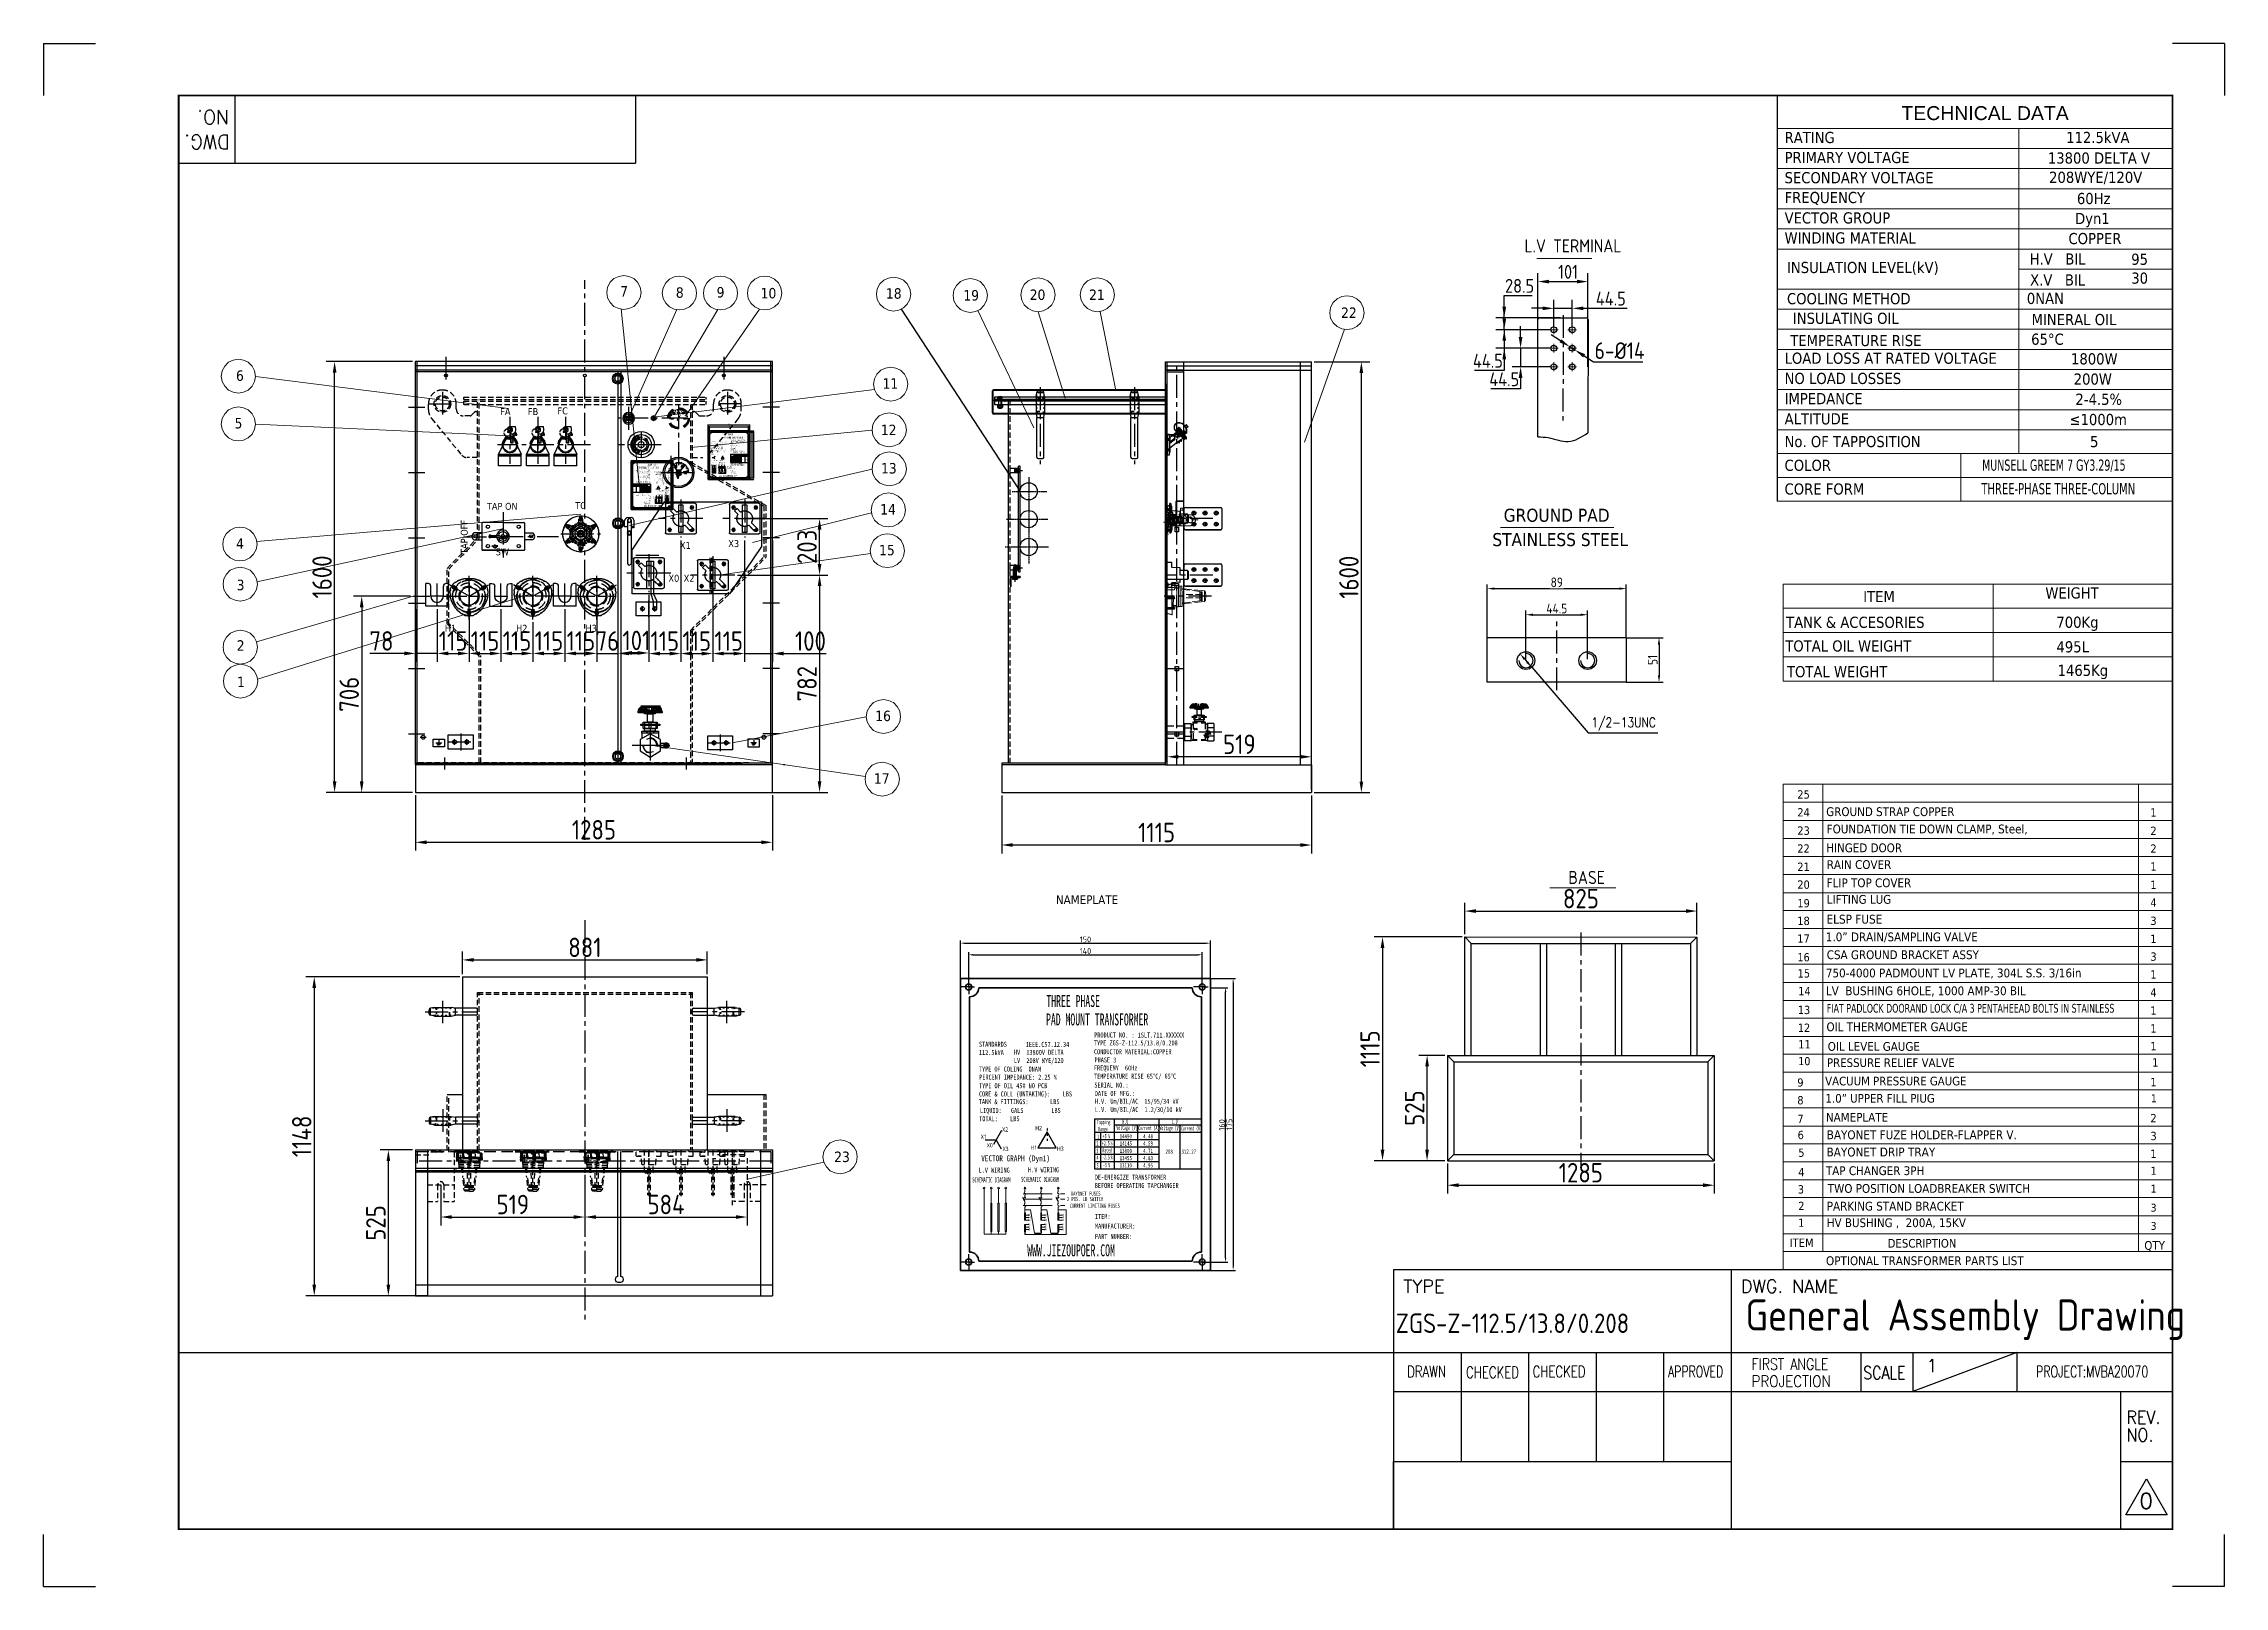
# Model space of a CAD drawing. Header units: millimetres. Extents: x 70841 to 133731, y -170061 to -164340.
# Drawn here: x 70841 to 78690, y -169890 to -164340 of the extents above; entities that cross this region are included whole.
import ezdxf
from ezdxf.enums import TextEntityAlignment as Align

# ---------------------------------------------------------------- set-up
doc = ezdxf.new("R2010")
doc.units = ezdxf.units.MM
doc.header["$LTSCALE"] = 13
for name, pattern in [('2 虚线', [5.75, 4.5, -1.25]), ('ACAD_ISO03W100', [1.18, 0.47, -0.71]), ('ACAD_ISO04W100', [30, 24, -3, 0, -3]), ('CENTER', [50.8, 31.75, -6.35, 6.35, -6.35]), ('CENTER2', [1.125, 0.75, -0.125, 0.125, -0.125]), ('CENTERX2', [101.6, 63.5, -12.7, 12.7, -12.7]), ('DASHED', [0.75, 0.5, -0.25]), ('HIDDEN', [9.525, 6.35, -3.175]), ('点画线', [18, 12, -2, 2, -2])]:
    doc.linetypes.add(name, pattern=pattern)
doc.layers.get('0').update_dxf_attribs({"color": 1, "linetype": 'CENTER'})
for name, color, linetype in [('01', 7, 'Continuous'), ('1', 4, 'Continuous'), ('10', 1, 'Continuous'), ('1轮廓实线层', 7, 'Continuous'), ('2', 3, 'Continuous'), ('2细线层', 4, 'Continuous'), ('3中心线层', 1, 'CENTER'), ('4', 2, 'HIDDEN'), ('4虚线层', 6, 'DASHED'), ('5剖面线层', 2, 'Continuous'), ('6文字层', 3, 'Continuous'), ('C00-00-00', 7, 'Continuous'), ('CORE', 5, 'Continuous'), ('HYJ1', 6, 'ACAD_ISO04W100'), ('HYJ3', 4, 'Continuous'), ('´ÖÊµÏß', 7, 'Continuous'), ('µã»®Ïß', 7, 'Continuous'), ('Ï¸ÊµÏß', 7, 'Continuous'), ('Ï¸Ïß', 7, 'Continuous'), ('中心线', 1, 'CENTER2'), ('器身绝缘0', 4, 'Continuous'), ('粗实线', 4, 'Continuous'), ('细实线', 2, 'Continuous'), ('虚线', 6, 'HIDDEN'), ('铁心虚线', 1, 'DASHED')]:
    doc.layers.add(name, color=color, linetype=linetype)
for name, color, linetype, lineweight in [('2-0.13', 3, 'Continuous', 13), ('标注、文本', 3, 'Continuous', 25), ('铁心', 3, 'Continuous', 0)]:
    doc.layers.add(name, color=color, linetype=linetype, lineweight=lineweight)
doc.layers.add('paper', color=254, linetype='Continuous', plot=False)
doc.layers.add('中心线层', color=1, linetype='点画线', lineweight=18, true_color=0xff0000)
doc.styles.add('11', font='')
doc.styles.add('Note Text (ANSI)', font='arial.ttf')
doc.styles.add('PDF Arial', font='arial.ttf')
doc.styles.add('ROMANS', font='romans.shx', dxfattribs={"bigfont": 'whgtxt.shx'})
doc.styles.get("Standard").update_dxf_attribs({"font": 'gbenor.shx', "bigfont": 'gbcbig.shx'})
doc.styles.add('Tahoma$001', font='tahoma.ttf', dxfattribs={"height": 2.159784})
doc.styles.add('Tahoma_txtstyle_28.05_0_0', font='tahoma.ttf')
doc.styles.add('Tahoma_txtstyle_28.49_0_0', font='tahoma.ttf')
doc.styles.add('Tahoma_txtstyle_28.73_0_0', font='tahoma.ttf')
doc.styles.add('Tahoma_txtstyle_28.76_0_0', font='tahoma.ttf')
doc.styles.add('Tahoma_txtstyle_28.82_0_0', font='tahoma.ttf')
doc.styles.add('Tahoma_txtstyle_28.87_0_0', font='tahoma.ttf')
doc.styles.add('Tahoma_txtstyle_28.88_0_0', font='tahoma.ttf')
doc.styles.add('Tahoma_txtstyle_30.00_0_0', font='tahoma.ttf')
doc.styles.add('Tahoma_txtstyle_30.40_0_0', font='tahoma.ttf')
doc.styles.add('Tahoma_txtstyle_30.54_0_0', font='tahoma.ttf')
doc.styles.add('宋体', font='', dxfattribs={"width": 0.6})
doc.styles.get('11').set_extended_font_data('FangSong_GB2312')
doc.styles.get('宋体').set_extended_font_data('Microsoft YaHei')
doc.dimstyles.new('1$0', dxfattribs={"dimtxt": 3.5, "dimasz": 2.5, "dimexe": 1.5, "dimexo": 0, "dimgap": 0.5, "dimtad": 1, "dimtoh": 1, "dimdec": 1, "dimtxsty": 'Standard', "dimcen": 2.5, "dimclrd": 3, "dimclre": 3, "dimclrt": 3, "dimadec": 1, "dimazin": 0, "dimtfac": 1, "dimtdec": 1, "dimtmove": 0, "dimatfit": 2, "dimfxl": 1.5, "dimarcsym": 0})
doc.dimstyles.new('1-15', dxfattribs={"dimscale": 20, "dimtxt": 3.5, "dimasz": 2, "dimexe": 1.5, "dimexo": 0.5, "dimgap": 0.5, "dimtad": 1, "dimtoh": 1, "dimdec": 1, "dimdsep": 46, "dimtxsty": 'Standard', "dimcen": 2.5, "dimclrd": 3, "dimclre": 3, "dimclrt": 3, "dimadec": 0, "dimazin": 2, "dimtfac": 1, "dimtdec": 1, "dimtmove": 0, "dimatfit": 2, "dimfxl": 1, "dimarcsym": 0})
doc.dimstyles.new('丁晓菲', dxfattribs={"dimscale": 10, "dimtxt": 3.5, "dimasz": 2.5, "dimexe": 1.5, "dimexo": 0, "dimgap": 0.5, "dimtad": 1, "dimtoh": 1, "dimtxsty": 'Standard', "dimcen": 2.5, "dimclrd": 3, "dimclre": 3, "dimclrt": 2, "dimadec": 0, "dimazin": 0, "dimtfac": 1, "dimtmove": 0, "dimatfit": 2, "dimfxl": 1.5, "dimarcsym": 0})

# ---------------------------------------------------------------- blocks, each defined once
blk = doc.blocks.new('A$C611D0E0A')
at = {"layer": '粗实线', "lineweight": 30}
h = blk.add_hatch(color=256, dxfattribs=at)
h.dxf.hatch_style = 2
h.paths.add_polyline_path([(0.38, 1.19), (0.68, 1.19), (0.68, 1.35), (0.38, 1.35)])
h = blk.add_hatch(color=256, dxfattribs=at)
h.dxf.hatch_style = 2
h.paths.add_polyline_path([(0.42, 1.65), (0.47, 1.65), (0.47, 1.61)])
h = blk.add_hatch(color=256, dxfattribs=at)
h.dxf.hatch_style = 2
h.paths.add_polyline_path([(0.59, 1.99), (0.63, 1.99), (0.63, 1.95)])
h = blk.add_hatch(color=256, dxfattribs=at)
h.dxf.hatch_style = 2
h.paths.add_polyline_path([(0.63, 1.86), (0.89, 1.86), (0.89, 1.99), (0.63, 1.99)])
h = blk.add_hatch(color=256, dxfattribs=at)
h.dxf.hatch_style = 2
h.paths.add_polyline_path([(0.93, 2.2), (0.93, 2.16), (0.97, 2.16)])
h = blk.add_hatch(color=256, dxfattribs=at)
h.dxf.hatch_style = 2
h.paths.add_polyline_path([(0.93, 1.9), (1.14, 1.48), (1.27, 1.48)])
h = blk.add_hatch(color=256, dxfattribs=at)
h.dxf.hatch_style = 2
h.paths.add_polyline_path([(1.14, 1.48), (1.19, 1.44), (1.4, 1.44)])
h = blk.add_hatch(color=256, dxfattribs=at)
h.dxf.hatch_style = 2
h.paths.add_polyline_path([(1.14, 1.48), (1.27, 1.48), (1.4, 1.44)])
h = blk.add_hatch(color=256, dxfattribs=at)
h.dxf.hatch_style = 2
h.paths.add_polyline_path([(1.19, 1.35), (1.14, 1.31), (1.44, 1.31)])
h = blk.add_hatch(color=256, dxfattribs=at)
h.dxf.hatch_style = 2
h.paths.add_polyline_path([(1.14, 1.31), (1.19, 1.27), (1.44, 1.27)])
h = blk.add_hatch(color=256, dxfattribs=at)
h.dxf.hatch_style = 2
h.paths.add_polyline_path([(1.14, 1.31), (1.44, 1.31), (1.44, 1.27)])
h = blk.add_hatch(color=256, dxfattribs=at)
h.dxf.hatch_style = 2
h.paths.add_polyline_path([(1.19, 1.9), (1.44, 1.9), (1.44, 2.03), (1.19, 2.03)])
h = blk.add_hatch(color=256, dxfattribs=at)
h.dxf.hatch_style = 2
h.paths.add_polyline_path([(1.19, 1.44), (1.19, 1.4), (1.4, 1.4)])
h = blk.add_hatch(color=256, dxfattribs=at)
h.dxf.hatch_style = 2
h.paths.add_polyline_path([(1.19, 1.44), (1.4, 1.44), (1.4, 1.4)])
h = blk.add_hatch(color=256, dxfattribs=at)
h.dxf.hatch_style = 2
h.paths.add_polyline_path([(1.19, 1.4), (1.19, 1.35), (1.44, 1.35)])
h = blk.add_hatch(color=256, dxfattribs=at)
h.dxf.hatch_style = 2
h.paths.add_polyline_path([(1.19, 1.4), (1.4, 1.4), (1.44, 1.35)])
h = blk.add_hatch(color=256, dxfattribs=at)
h.dxf.hatch_style = 2
h.paths.add_polyline_path([(1.19, 1.35), (1.44, 1.35), (1.44, 1.31)])
h = blk.add_hatch(color=256, dxfattribs=at)
h.dxf.hatch_style = 2
h.paths.add_polyline_path([(1.19, 1.27), (1.23, 1.23), (1.48, 1.23)])
h = blk.add_hatch(color=256, dxfattribs=at)
h.dxf.hatch_style = 2
h.paths.add_polyline_path([(1.19, 1.27), (1.44, 1.27), (1.48, 1.23)])
h = blk.add_hatch(color=256, dxfattribs=at)
h.dxf.hatch_style = 2
h.paths.add_polyline_path([(1.23, 1.23), (1.31, 1.19), (1.48, 1.19)])
h = blk.add_hatch(color=256, dxfattribs=at)
h.dxf.hatch_style = 2
h.paths.add_polyline_path([(1.23, 1.23), (1.48, 1.23), (1.48, 1.19)])
h = blk.add_hatch(color=256, dxfattribs=at)
h.dxf.hatch_style = 2
h.paths.add_polyline_path([(1.31, 1.19), (1.35, 1.1), (1.57, 1.1)])
h = blk.add_hatch(color=256, dxfattribs=at)
h.dxf.hatch_style = 2
h.paths.add_polyline_path([(1.31, 1.19), (1.48, 1.19), (1.57, 1.1)])
h = blk.add_hatch(color=256, dxfattribs=at)
h.dxf.hatch_style = 2
h.paths.add_polyline_path([(1.35, 1.1), (1.57, 1.1), (1.4, 0.97)])
h = blk.add_hatch(color=256, dxfattribs=at)
h.dxf.hatch_style = 2
h.paths.add_polyline_path([(1.69, 2.2), (1.65, 2.16), (1.69, 2.16)])
h = blk.add_hatch(color=256, dxfattribs=at)
h.dxf.hatch_style = 2
h.paths.add_polyline_path([(1.74, 1.86), (1.95, 1.86), (1.95, 1.99), (1.74, 1.99)])
h = blk.add_hatch(color=256, dxfattribs=at)
h.dxf.hatch_style = 2
h.paths.add_polyline_path([(1.99, 1.99), (1.95, 1.95), (1.99, 1.95)])
h = blk.add_hatch(color=256, dxfattribs=at)
h.dxf.hatch_style = 2
h.paths.add_polyline_path([(1.95, 1.19), (2.2, 1.19), (2.2, 1.35), (1.95, 1.35)])
h = blk.add_hatch(color=256, dxfattribs=at)
h.dxf.hatch_style = 2
h.paths.add_polyline_path([(1.99, 1.99), (2.03, 1.99), (1.99, 1.95)])
h = blk.add_hatch(color=256, dxfattribs=at)
h.dxf.hatch_style = 2
h.paths.add_polyline_path([(2.16, 1.65), (2.2, 1.65), (2.16, 1.61)])
for points in [[(1.31, 2.62), (0.89, 2.54), (0.55, 2.37), (0.25, 2.07), (0.21, 1.95)], [(0, 1.31), (0.08, 0.93), (0.25, 0.55), (0.55, 0.25), (0.68, 0.21)], [(0.08, 1.31), (0.17, 0.85), (0.42, 0.47), (0.72, 0.3)], [(0.17, 1.31), (0.25, 0.89), (0.51, 0.51), (0.76, 0.38)], [(1.31, 2.54), (0.85, 2.46), (0.42, 2.2), (0.25, 1.9)], [(1.31, 2.46), (0.89, 2.37), (0.51, 2.12), (0.34, 1.86)], [(1.31, 0.21), (1.74, 0.3), (2.12, 0.51), (2.24, 0.76)], [(1.31, 0.08), (1.78, 0.17), (2.16, 0.47), (2.33, 0.72)], [(1.31, 0), (1.69, 0.08), (2.07, 0.25), (2.37, 0.55), (2.41, 0.68)], [(2.41, 1.31), (2.33, 1.74), (2.12, 2.12), (1.86, 2.29)], [(2.54, 1.31), (2.46, 1.78), (2.16, 2.2), (1.9, 2.37)], [(2.62, 1.31), (2.54, 1.74), (2.37, 2.07), (2.07, 2.37), (1.95, 2.41)], [(2.54, 1.31), (2.54, 1.35)], [(2.62, 1.31), (2.62, 1.35)]]:
    blk.add_lwpolyline(points, dxfattribs=at)
for points in [[(0.34, 1.27), (0.38, 1.27)], [(0.38, 1.65), (0.47, 1.61), (0.47, 1.65), (0.42, 1.65)], [(0.38, 1.19), (0.68, 1.19), (0.68, 1.35), (0.38, 1.35)], [(0.59, 1.99), (0.63, 1.95)], [(0.63, 1.86), (0.89, 1.86), (0.89, 1.99), (0.63, 1.99)], [(0.93, 2.2), (0.97, 2.16), (0.93, 2.16)], [(1.19, 1.9), (1.44, 1.9), (1.44, 2.03), (1.19, 2.03)], [(1.4, 2.33), (1.23, 2.33)], [(1.31, 2.24), (1.31, 2.2), (1.31, 2.16), (1.35, 2.16), (1.35, 2.2), (1.35, 2.24)], [(1.69, 2.2), (1.69, 2.16), (1.65, 2.16)], [(1.69, 2.2), (1.65, 2.16), (1.69, 2.16)], [(1.74, 1.86), (1.95, 1.86), (1.95, 1.99), (1.74, 1.99)], [(2.03, 1.99), (1.99, 1.95), (1.95, 1.95), (1.99, 1.99)], [(1.99, 1.99), (1.95, 1.95), (1.99, 1.95), (2.03, 1.99)], [(1.95, 1.19), (2.2, 1.19), (2.2, 1.35), (1.95, 1.35)], [(2.2, 1.65), (2.16, 1.61), (2.16, 1.65)], [(2.2, 1.65), (2.16, 1.61), (2.16, 1.65)], [(2.29, 1.27), (2.2, 1.27)], [(2.29, 1.27), (2.2, 1.27)]]:
    blk.add_lwpolyline(points, close=True, dxfattribs=at)
for points in [[(0.17, 1.27), (0.17, 1.27), (0.34, 1.27), (0.34, 1.27)], [(0.21, 1.48), (0.21, 1.48), (0.34, 1.48), (0.34, 1.48)], [(0.25, 1.69), (0.25, 1.69), (0.38, 1.65), (0.38, 1.65)], [(0.34, 1.9), (0.34, 1.9), (0.47, 1.82), (0.47, 1.82)], [(0.51, 2.07), (0.51, 2.07), (0.59, 1.99), (0.59, 1.99)], [(0.68, 2.24), (0.68, 2.24), (0.76, 2.12), (0.76, 2.12)], [(0.85, 2.37), (0.85, 2.37), (0.93, 2.2), (0.93, 2.2)], [(1.1, 2.41), (1.1, 2.41), (1.1, 2.24), (1.1, 2.24)], [(1.31, 2.46), (1.31, 2.46), (1.31, 2.29), (1.31, 2.29)], [(1.52, 2.41), (1.52, 2.41), (1.48, 2.24), (1.48, 2.24)], [(1.74, 2.37), (1.74, 2.37), (1.69, 2.2), (1.69, 2.2)], [(1.95, 2.24), (1.95, 2.24), (1.86, 2.12), (1.86, 2.12)], [(2.12, 2.07), (2.12, 2.07), (1.99, 1.99), (1.99, 1.99)], [(2.24, 1.9), (2.24, 1.9), (2.12, 1.82), (2.12, 1.82)], [(2.37, 1.69), (2.37, 1.69), (2.2, 1.65), (2.2, 1.65)], [(2.41, 1.48), (2.41, 1.48), (2.24, 1.48), (2.24, 1.48)], [(2.41, 1.27), (2.41, 1.27), (2.29, 1.27), (2.29, 1.27)], [(2.41, 1.31), (2.41, 1.31), (2.41, 1.35), (2.41, 1.35)]]:
    blk.add_open_spline(points, degree=3, dxfattribs=at)
blk = doc.blocks.new('A$C588303E3')
at = {"layer": '粗实线', "lineweight": 30}
for points in [[(0, 5.7), (0.6, 2.5), (2.5, 0.6), (5.7, 0), (8.3, 0.6)], [(0, 5.7), (0.6, 2.5), (3.2, 0.6), (5.7, 0), (8.3, 0.6)], [(0.6, 8.3), (5.7, 11.4)], [(10.8, 2.5), (5.7, 0), (0.6, 2.5)], [(11.4, 5.7), (10.8, 8.3), (8.3, 10.2), (5.7, 11.4), (2.5, 10.2)], [(8.9, 6.3), (7.6, 8.3), (5.1, 8.9), (3.2, 7.6), (2.5, 5.1), (3.8, 3.2), (6.3, 2.5)], [(10.8, 5.7), (10.2, 8.3), (8.3, 10.2), (5.7, 10.8), (3.2, 10.2)], [(10.8, 2.5), (10.8, 8.3), (5.7, 11.4)], [(10.8, 5.7), (10.8, 6.3)]]:
    blk.add_lwpolyline(points, dxfattribs=at)
for points in [[(8.9, 8.9), (7, 10.2), (4.4, 10.2), (2.5, 8.9), (0.6, 7), (0.6, 4.4), (2.5, 1.9), (4.4, 0.6), (7, 0.6), (8.9, 1.9), (10.2, 4.4), (10.2, 7)], [(8.3, 5.7), (7.6, 7.6), (5.7, 8.3), (3.8, 7.6), (3.2, 5.7), (3.8, 3.8), (5.7, 2.5), (7.6, 3.8)]]:
    blk.add_lwpolyline(points, close=True, dxfattribs=at)
for points in [[(0.6, 2.5), (0.6, 2.5), (0.6, 8.3), (0.6, 8.3)], [(11.4, 5.7), (11.4, 5.7), (11.4, 6.3), (11.4, 6.3)]]:
    blk.add_open_spline(points, degree=3, dxfattribs=at)
blk = doc.blocks.new('A$C74305C97')
at = {"layer": '粗实线', "lineweight": 30}
for p, q in [((0.51, 1.12), (1.14, 0.53)), ((0.51, 0.53), (1.14, 1.12))]:
    blk.add_line(p, q, dxfattribs=at)
for points in [[(1.14, 1.12), (0.51, 1.12), (0.51, 0.53)], [(0.51, 0.53), (1.14, 0.53)], [(1.14, 0.53), (1.14, 1.12)]]:
    blk.add_lwpolyline(points, dxfattribs=at)
for radius in [0.823, 0.593]:
    blk.add_circle((0.82, 0.82), radius, dxfattribs=at)
blk = doc.blocks.new('A$C712F3155')
at = {"layer": '1', "color": 1, "linetype": 'CENTERX2', "lineweight": -3, "ltscale": 0.1}
for p, q in [((90, 0), (90, 157)), ((0, 84.1), (158.7, 84.1)), ((90, 84.1), (19.5, 124.8)), ((90, 130.3), (90, 35.5)), ((90, 84.1), (160.5, 124.8))]:
    blk.add_line(p, q, dxfattribs=at)
blk.add_circle((90, 84.1), 59, dxfattribs=at)
at = {"layer": '2细线层'}
for centre in [(38.9, 113.6), (141.1, 113.6), (90, 25.1)]:
    blk.add_circle(centre, 5, dxfattribs=at)
at = {"layer": '标注、文本'}
for centre in [(38.9, 113.6), (141.1, 113.6), (90, 25.1)]:
    blk.add_arc(centre, 5.5, 242.67153, 150.00001, dxfattribs=at)
at = {"layer": '粗实线'}
blk.add_circle((90, 84.1), 32.5, dxfattribs=at)
blk = doc.blocks.new('A$C03F92070')
at = {"layer": '4虚线层', "ltscale": 5}
for p, q in [((16.5, 94.8), (10.9, 98)), ((16.4, 107.6), (22, 104.3)), ((67.8, 40.2), (67.8, 116)), ((113.7, 104.3), (119.3, 107.6)), ((124.8, 98), (119.2, 94.8)), ((23.3, 71.5), (112.4, 71.5)), ((62.3, 8.9), (62.3, 15.4)), ((73.3, 15.4), (73.3, 8.9))]:
    blk.add_line(p, q, dxfattribs=at)
for radius in [57.5, 48, 36, 32.5]:
    blk.add_circle((67.8, 71.5), radius, dxfattribs=at)
at = {"layer": '4虚线层', "ltscale": 5, "extrusion": (0, 0, -1)}
for centre, radius, start, end in [((-90, 83.1), 90, 358.61821, 4.5479), ((-90, 83.1), 90, 7.76573, 8.91687), ((-67.8, 71.5), 71.5, 20.96454, 39.03546), ((-68.8, 46.5), 90, 51.08313, 52.23427), ((-68.8, 46.5), 90, 55.4521, 61.38179), ((-68.8, 46.5), 90, 64.92451, 71.02185), ((-62.3, 65.4), 70, 71.02185, 87.94531), ((-67.8, -88), 223.5, 87.94531, 92.05469), ((-73.4, 65.4), 70, 92.05469, 108.97815), ((-66.9, 46.5), 90, 108.97815, 115.07549), ((-66.9, 46.5), 90, 118.61821, 124.5479), ((-66.9, 46.5), 90, 127.76573, 128.91687), ((-67.8, 71.5), 71.5, 140.96454, 159.03546), ((-45.7, 83.1), 90, 171.08313, 172.23427), ((-45.7, 83.1), 90, 175.4521, 181.38179), ((-90, 83.1), 90, 349.46719, 355.07549), ((-70.3, 79.5), 70, 331.9245, 349.46719), ((-205.8, 151.7), 223.5, 327.65027, 331.9245), ((-76.1, 69.6), 70, 310.17076, 327.65027), ((-89, 84.9), 90, 304.92451, 310.17076), ((-89, 84.9), 90, 295.4521, 301.38179), ((-89, 84.9), 90, 291.08313, 292.23427), ((-67.8, 71.5), 71.5, 260.96454, 279.03546), ((-46.7, 84.9), 90, 247.76573, 248.91687), ((-46.7, 84.9), 90, 238.61821, 244.5479), ((-46.7, 84.9), 90, 233.02623, 235.07549), ((-58.7, 68.9), 70, 212.35682, 233.02623), ((71, 151), 223.5, 207.21776, 212.35682), ((-65.6, 80.8), 70, 186.60228, 207.21776), ((-45.7, 83.1), 90, 184.92451, 186.60228)]:
    blk.add_arc(centre, radius, start, end, dxfattribs=at)
at = {"layer": '4虚线层', "ltscale": 5}
for centre, start, end in [((13.6, 102.8), 60, 240), ((19.2, 99.6), 240, 60), ((116.5, 99.6), 120, 300), ((122.1, 102.8), 300, 120), ((67.8, 15.4), 0, 180), ((67.8, 8.9), 180, 0)]:
    blk.add_arc(centre, 5.5, start, end, dxfattribs=at)
for points, knots in [([(0, 81.2), (0, 81.2), (0, 81.2), (0, 81.1), (0, 81.1), (0, 81.1), (0, 81), (0, 80.8), (0, 80.7), (0, 80.4), (0, 80.2), (0.1, 79.8), (0.1, 79.7), (0.1, 79.2), (0.1, 79), (0.1, 78.6), (0.1, 78.4), (0.1, 77.9), (0.2, 77.7), (0.2, 77.3), (0.2, 77.1), (0.2, 76.7), (0.2, 76.5), (0.3, 76.1), (0.3, 76), (0.3, 75.7), (0.3, 75.5), (0.3, 75.3), (0.3, 75.3), (0.3, 75.2), (0.3, 75.2), (0.3, 75.2), (0.3, 75.2), (0.3, 75.2)], [0, 0, 0, 0, 0.005743, 0.005743, 0.043766, 0.043766, 0.119813, 0.119813, 0.195859, 0.195859, 0.271906, 0.271906, 0.347952, 0.347952, 0.423999, 0.423999, 0.500046, 0.500046, 0.576092, 0.576092, 0.652139, 0.652139, 0.728185, 0.728185, 0.804232, 0.804232, 0.880279, 0.880279, 0.956325, 0.956325, 0.994349, 0.994349, 1, 1, 1, 1]), ([(0, 81), (0, 80.9), (0, 80.8), (0.1, 80.6), (0.1, 80.5), (0.2, 80.2), (0.3, 80), (0.5, 79.5), (0.6, 79.2), (0.8, 78.7), (0.8, 78.4), (0.9, 78), (0.9, 77.8), (1, 77.5), (1, 77.4), (0.9, 77.1), (0.9, 77), (0.8, 76.7), (0.8, 76.6), (0.7, 76.3), (0.6, 76.2), (0.5, 76), (0.5, 75.9), (0.4, 75.8), (0.4, 75.7), (0.3, 75.5), (0.3, 75.5), (0.3, 75.4)], [0, 0, 0, 0, 0.0625, 0.0625, 0.125, 0.125, 0.25, 0.25, 0.375, 0.375, 0.5, 0.5, 0.5625, 0.5625, 0.625, 0.625, 0.6875, 0.6875, 0.75, 0.75, 0.8125, 0.8125, 0.875, 0.875, 0.9375, 0.9375, 1, 1, 1, 1]), ([(0.5, 92.8), (0.5, 92.7), (0.5, 92.6), (0.5, 92.4), (0.5, 92.3), (0.4, 92.1), (0.4, 91.9), (0.4, 91.7), (0.4, 91.3), (0.3, 90.9), (0.3, 90.5), (0.3, 90.3), (0.3, 90.3), (0.3, 90.2)], [0, 0, 0, 0, 0.05466, 0.108897, 0.162889, 0.216817, 0.270864, 0.325211, 0.488741, 0.649833, 0.813717, 0.974388, 1, 1, 1, 1]), ([(0.7, 94.3), (0.7, 94.2), (0.7, 94.1), (0.6, 94), (0.6, 93.8), (0.6, 93.6), (0.6, 93.5), (0.6, 93.3), (0.6, 93.1), (0.5, 93), (0.5, 92.8), (0.5, 92.8)], [0, 0, 0, 0, 0.111498, 0.221956, 0.331773, 0.441359, 0.551122, 0.661472, 0.77281, 0.885527, 1, 1, 1, 1]), ([(0.7, 94.7), (0.7, 94.6), (0.7, 94.6), (0.7, 94.5), (0.7, 94.4), (0.7, 94.3), (0.7, 94.3)], [0, 0, 0, 0, 0.248829, 0.498052, 0.748251, 1, 1, 1, 1]), ([(0.8, 95.3), (0.8, 95.3), (0.8, 95.2), (0.8, 95.2), (0.8, 95.1), (0.8, 95), (0.8, 95)], [0, 0, 0, 0, 0.190297, 0.457484, 0.727058, 1, 1, 1, 1]), ([(13.9, 117.8), (13.9, 117.8), (13.9, 117.8), (13.8, 117.7), (13.8, 117.7), (13.7, 117.6), (13.7, 117.6)], [0, 0, 0, 0, 0.272943, 0.542517, 0.809704, 1, 1, 1, 1]), ([(14.2, 118), (14.2, 118), (14.1, 118), (14.1, 117.9), (14, 117.9), (14, 117.8), (13.9, 117.8)], [0, 0, 0, 0, 0.251777, 0.501943, 0.751136, 1, 1, 1, 1]), ([(14.6, 118.3), (14.5, 118.2), (14.5, 118.2), (14.4, 118.1), (14.3, 118.1), (14.2, 118), (14.2, 118)], [0, 0, 0, 0, 0.251749, 0.501948, 0.751171, 1, 1, 1, 1]), ([(15.7, 119.2), (15.7, 119.1), (15.6, 119), (15.5, 118.9), (15.3, 118.8), (15.2, 118.7), (15.1, 118.6), (14.9, 118.5), (14.8, 118.5), (14.7, 118.4), (14.6, 118.3), (14.6, 118.3)], [0, 0, 0, 0, 0.114473, 0.22719, 0.338528, 0.448878, 0.558641, 0.668227, 0.778044, 0.888502, 1, 1, 1, 1]), ([(17.8, 120.6), (17.8, 120.6), (17.7, 120.6), (17.6, 120.5), (17.3, 120.3), (16.9, 120), (16.6, 119.8), (16.3, 119.6), (16, 119.4), (15.8, 119.2), (15.7, 119.2)], [0, 0, 0, 0, 0.026865, 0.187364, 0.351072, 0.511786, 0.674931, 0.783277, 0.891149, 1, 1, 1, 1]), ([(30.9, 128.1), (30.9, 128.1), (30.9, 128.1), (30.8, 128.1), (30.8, 128), (30.6, 128), (30.5, 127.9), (30.2, 127.8), (30, 127.7), (29.7, 127.5), (29.5, 127.4), (29.2, 127.3), (29, 127.2), (28.6, 127), (28.4, 126.9), (28, 126.7), (27.8, 126.6), (27.4, 126.4), (27.2, 126.3), (26.9, 126.1), (26.7, 126), (26.4, 125.8), (26.2, 125.8), (26, 125.6), (25.9, 125.6), (25.7, 125.5), (25.6, 125.4), (25.6, 125.4), (25.6, 125.4), (25.6, 125.4), (25.6, 125.4), (25.6, 125.4)], [0, 0, 0, 0, 0.043819, 0.043819, 0.119878, 0.119878, 0.195937, 0.195937, 0.271996, 0.271996, 0.348055, 0.348055, 0.424114, 0.424114, 0.500173, 0.500173, 0.576231, 0.576231, 0.65229, 0.65229, 0.728349, 0.728349, 0.804408, 0.804408, 0.880467, 0.880467, 0.956526, 0.956526, 0.994556, 0.994556, 1, 1, 1, 1]), ([(30.7, 128), (30.6, 128), (30.6, 127.9), (30.5, 127.8), (30.4, 127.8), (30.3, 127.6), (30.2, 127.5), (30.1, 127.4), (30, 127.3), (29.9, 127), (29.8, 126.9), (29.6, 126.7), (29.5, 126.6), (29.3, 126.5), (29.2, 126.4), (28.9, 126.3), (28.8, 126.2), (28.4, 126.1), (28.1, 126), (27.5, 125.9), (27.3, 125.8), (26.9, 125.8), (26.7, 125.7), (26.5, 125.7), (26.4, 125.7), (26, 125.6), (25.8, 125.6), (25.7, 125.5)], [0, 0, 0, 0, 0.0625, 0.0625, 0.125, 0.125, 0.1875, 0.1875, 0.25, 0.25, 0.3125, 0.3125, 0.375, 0.375, 0.4375, 0.4375, 0.5, 0.5, 0.625, 0.625, 0.75, 0.75, 0.8125, 0.8125, 0.875, 0.875, 1, 1, 1, 1]), ([(110.1, 125.4), (110.1, 125.4), (110.1, 125.4), (110.1, 125.4), (110.1, 125.4), (110.1, 125.4), (110, 125.5), (109.8, 125.6), (109.7, 125.6), (109.5, 125.8), (109.3, 125.8), (109, 126), (108.8, 126.1), (108.5, 126.3), (108.3, 126.4), (107.9, 126.6), (107.7, 126.7), (107.3, 126.9), (107.1, 127), (106.7, 127.2), (106.5, 127.3), (106.2, 127.5), (106, 127.5), (105.7, 127.7), (105.5, 127.8), (105.2, 127.9), (105.1, 128), (104.9, 128), (104.9, 128.1), (104.8, 128.1), (104.8, 128.1), (104.8, 128.1), (104.8, 128.1), (104.8, 128.1)], [0, 0, 0, 0, 0.005743, 0.005743, 0.043766, 0.043766, 0.119813, 0.119813, 0.195859, 0.195859, 0.271906, 0.271906, 0.347952, 0.347952, 0.423999, 0.423999, 0.500046, 0.500046, 0.576092, 0.576092, 0.652139, 0.652139, 0.728185, 0.728185, 0.804232, 0.804232, 0.880279, 0.880279, 0.956325, 0.956325, 0.994349, 0.994349, 1, 1, 1, 1]), ([(110, 125.5), (109.9, 125.5), (109.8, 125.6), (109.6, 125.6), (109.5, 125.6), (109.2, 125.7), (109, 125.7), (108.4, 125.8), (108.2, 125.9), (107.6, 126), (107.3, 126.1), (106.9, 126.2), (106.8, 126.3), (106.5, 126.4), (106.4, 126.5), (106.2, 126.6), (106.1, 126.7), (105.9, 126.9), (105.8, 127), (105.7, 127.3), (105.6, 127.3), (105.5, 127.5), (105.4, 127.6), (105.3, 127.8), (105.2, 127.8), (105.1, 127.9), (105.1, 128), (105, 128)], [0, 0, 0, 0, 0.0625, 0.0625, 0.125, 0.125, 0.25, 0.25, 0.375, 0.375, 0.5, 0.5, 0.5625, 0.5625, 0.625, 0.625, 0.6875, 0.6875, 0.75, 0.75, 0.8125, 0.8125, 0.875, 0.875, 0.9375, 0.9375, 1, 1, 1, 1]), ([(120, 119.2), (119.9, 119.2), (119.8, 119.3), (119.7, 119.4), (119.5, 119.5), (119.4, 119.6), (119.3, 119.6), (119.1, 119.8), (118.8, 120), (118.4, 120.3), (118.1, 120.5), (118, 120.6), (117.9, 120.6), (117.9, 120.6)], [0, 0, 0, 0, 0.05466, 0.108896, 0.162888, 0.216817, 0.270864, 0.325211, 0.488741, 0.649833, 0.813717, 0.974388, 1, 1, 1, 1]), ([(121.1, 118.3), (121.1, 118.3), (121, 118.4), (120.9, 118.5), (120.8, 118.5), (120.6, 118.6), (120.5, 118.7), (120.4, 118.8), (120.2, 118.9), (120.1, 119), (120, 119.1), (120, 119.2)], [0, 0, 0, 0, 0.111498, 0.221956, 0.331773, 0.441359, 0.551122, 0.661472, 0.77281, 0.885527, 1, 1, 1, 1]), ([(121.5, 118), (121.5, 118), (121.4, 118.1), (121.3, 118.1), (121.2, 118.2), (121.2, 118.2), (121.1, 118.3)], [0, 0, 0, 0, 0.248829, 0.498052, 0.748251, 1, 1, 1, 1]), ([(121.8, 117.8), (121.7, 117.8), (121.7, 117.9), (121.6, 117.9), (121.6, 118), (121.5, 118), (121.5, 118)], [0, 0, 0, 0, 0.248864, 0.498057, 0.748223, 1, 1, 1, 1]), ([(122, 117.6), (122, 117.6), (121.9, 117.7), (121.9, 117.7), (121.8, 117.8), (121.8, 117.8), (121.8, 117.8)], [0, 0, 0, 0, 0.190293, 0.457482, 0.727057, 1, 1, 1, 1]), ([(135.4, 75.4), (135.4, 75.5), (135.4, 75.5), (135.3, 75.7), (135.3, 75.8), (135.2, 75.9), (135.2, 76), (135.1, 76.2), (135, 76.3), (134.9, 76.6), (134.9, 76.7), (134.8, 77), (134.8, 77.1), (134.7, 77.4), (134.7, 77.5), (134.8, 77.8), (134.8, 78), (134.9, 78.4), (134.9, 78.7), (135.1, 79.2), (135.2, 79.5), (135.3, 79.8), (135.4, 80), (135.5, 80.2), (135.5, 80.3), (135.6, 80.6), (135.7, 80.8), (135.7, 81)], [0, 0, 0, 0, 0.0625, 0.0625, 0.125, 0.125, 0.1875, 0.1875, 0.25, 0.25, 0.3125, 0.3125, 0.375, 0.375, 0.4375, 0.4375, 0.5, 0.5, 0.625, 0.625, 0.75, 0.75, 0.8125, 0.8125, 0.875, 0.875, 1, 1, 1, 1]), ([(134.9, 95), (134.9, 95), (134.9, 95.1), (134.9, 95.2), (134.9, 95.2), (134.9, 95.3), (134.9, 95.3)], [0, 0, 0, 0, 0.272943, 0.542517, 0.809704, 1, 1, 1, 1]), ([(135, 94.7), (135, 94.7), (134.9, 94.8), (134.9, 94.8), (134.9, 94.9), (134.9, 95), (134.9, 95)], [0, 0, 0, 0, 0.251777, 0.501943, 0.751136, 1, 1, 1, 1]), ([(135, 94.3), (135, 94.3), (135, 94.4), (135, 94.5), (135, 94.6), (135, 94.6), (135, 94.7)], [0, 0, 0, 0, 0.251749, 0.501948, 0.751171, 1, 1, 1, 1]), ([(135.2, 92.8), (135.2, 92.8), (135.2, 93), (135.1, 93.1), (135.1, 93.3), (135.1, 93.5), (135.1, 93.6), (135.1, 93.8), (135.1, 94), (135, 94.1), (135, 94.2), (135, 94.3)], [0, 0, 0, 0, 0.114473, 0.22719, 0.338528, 0.448878, 0.558641, 0.668227, 0.778044, 0.888502, 1, 1, 1, 1]), ([(135.4, 90.2), (135.4, 90.3), (135.4, 90.3), (135.4, 90.5), (135.4, 90.9), (135.3, 91.3), (135.3, 91.7), (135.3, 92.1), (135.2, 92.4), (135.2, 92.7), (135.2, 92.8)], [0, 0, 0, 0, 0.026865, 0.187364, 0.351073, 0.511786, 0.674931, 0.783277, 0.891149, 1, 1, 1, 1]), ([(135.4, 75.2), (135.4, 75.2), (135.4, 75.2), (135.4, 75.3), (135.4, 75.3), (135.4, 75.5), (135.4, 75.7), (135.4, 76), (135.4, 76.1), (135.5, 76.5), (135.5, 76.7), (135.5, 77.1), (135.5, 77.3), (135.5, 77.7), (135.6, 78), (135.6, 78.4), (135.6, 78.6), (135.6, 79), (135.6, 79.3), (135.6, 79.7), (135.6, 79.9), (135.7, 80.2), (135.7, 80.4), (135.7, 80.7), (135.7, 80.8), (135.7, 81), (135.7, 81.1), (135.7, 81.1), (135.7, 81.1), (135.7, 81.2), (135.7, 81.2), (135.7, 81.2)], [0, 0, 0, 0, 0.043819, 0.043819, 0.119878, 0.119878, 0.195937, 0.195937, 0.271996, 0.271996, 0.348055, 0.348055, 0.424114, 0.424114, 0.500173, 0.500173, 0.576232, 0.576232, 0.65229, 0.65229, 0.728349, 0.728349, 0.804408, 0.804408, 0.880467, 0.880467, 0.956526, 0.956526, 0.994556, 0.994556, 1, 1, 1, 1]), ([(37.3, 11.2), (37.3, 11.2), (37.3, 11.2), (37.4, 11.1), (37.4, 11.1), (37.6, 11), (37.7, 10.9), (37.9, 10.7), (38.1, 10.6), (38.4, 10.4), (38.6, 10.3), (38.9, 10.1), (39.1, 10), (39.4, 9.7), (39.6, 9.6), (40, 9.4), (40.2, 9.3), (40.5, 9), (40.7, 8.9), (41, 8.7), (41.2, 8.6), (41.5, 8.4), (41.6, 8.3), (41.9, 8.2), (42, 8.1), (42.2, 8), (42.2, 8), (42.3, 7.9), (42.3, 7.9), (42.3, 7.9), (42.3, 7.9), (42.3, 7.9)], [0, 0, 0, 0, 0.043819, 0.043819, 0.119878, 0.119878, 0.195937, 0.195937, 0.271996, 0.271996, 0.348055, 0.348055, 0.424114, 0.424114, 0.500173, 0.500173, 0.576231, 0.576231, 0.65229, 0.65229, 0.728349, 0.728349, 0.804408, 0.804408, 0.880467, 0.880467, 0.956526, 0.956526, 0.994556, 0.994556, 1, 1, 1, 1]), ([(37.5, 11.1), (37.5, 11), (37.6, 11), (37.7, 11), (37.8, 10.9), (38, 10.9), (38.1, 10.9), (38.3, 10.9), (38.5, 10.9), (38.7, 10.8), (38.8, 10.8), (39.1, 10.8), (39.3, 10.7), (39.5, 10.6), (39.6, 10.5), (39.9, 10.4), (40, 10.3), (40.3, 10), (40.5, 9.8), (40.9, 9.4), (41.1, 9.2), (41.3, 8.9), (41.4, 8.8), (41.6, 8.6), (41.7, 8.5), (41.9, 8.2), (42, 8.1), (42.1, 8)], [0, 0, 0, 0, 0.0625, 0.0625, 0.125, 0.125, 0.1875, 0.1875, 0.25, 0.25, 0.3125, 0.3125, 0.375, 0.375, 0.4375, 0.4375, 0.5, 0.5, 0.625, 0.625, 0.75, 0.75, 0.8125, 0.8125, 0.875, 0.875, 1, 1, 1, 1]), ([(50.3, 3.6), (50.3, 3.6), (50.4, 3.5), (50.6, 3.5), (50.9, 3.3), (51.3, 3.1), (51.7, 3), (52, 2.8), (52.3, 2.7), (52.5, 2.6), (52.6, 2.5)], [0, 0, 0, 0, 0.026866, 0.187364, 0.351073, 0.511786, 0.674931, 0.783277, 0.891149, 1, 1, 1, 1]), ([(52.6, 2.5), (52.7, 2.5), (52.8, 2.5), (52.9, 2.4), (53.1, 2.3), (53.3, 2.3), (53.4, 2.2), (53.6, 2.1), (53.7, 2.1), (53.8, 2), (53.9, 2), (54, 1.9)], [0, 0, 0, 0, 0.114473, 0.22719, 0.338528, 0.448878, 0.558641, 0.668227, 0.778044, 0.888502, 1, 1, 1, 1]), ([(54, 1.9), (54, 1.9), (54.1, 1.9), (54.2, 1.9), (54.3, 1.8), (54.3, 1.8), (54.4, 1.8)], [0, 0, 0, 0, 0.251749, 0.501948, 0.751171, 1, 1, 1, 1]), ([(54.4, 1.8), (54.4, 1.8), (54.5, 1.7), (54.5, 1.7), (54.6, 1.7), (54.7, 1.7), (54.7, 1.6)], [0, 0, 0, 0, 0.251777, 0.501943, 0.751136, 1, 1, 1, 1]), ([(54.7, 1.6), (54.7, 1.6), (54.8, 1.6), (54.8, 1.6), (54.9, 1.6), (54.9, 1.5), (54.9, 1.5)], [0, 0, 0, 0, 0.272943, 0.542518, 0.809705, 1, 1, 1, 1]), ([(80.8, 1.5), (80.8, 1.5), (80.8, 1.6), (80.9, 1.6), (80.9, 1.6), (81, 1.6), (81, 1.6)], [0, 0, 0, 0, 0.190295, 0.457482, 0.727057, 1, 1, 1, 1]), ([(81, 1.6), (81, 1.7), (81.1, 1.7), (81.2, 1.7), (81.2, 1.7), (81.3, 1.8), (81.3, 1.8)], [0, 0, 0, 0, 0.248864, 0.498057, 0.748223, 1, 1, 1, 1]), ([(81.3, 1.8), (81.4, 1.8), (81.4, 1.8), (81.5, 1.9), (81.6, 1.9), (81.7, 1.9), (81.7, 1.9)], [0, 0, 0, 0, 0.248829, 0.498052, 0.748251, 1, 1, 1, 1]), ([(81.7, 1.9), (81.8, 2), (81.9, 2), (82, 2.1), (82.1, 2.1), (82.3, 2.2), (82.4, 2.3), (82.6, 2.3), (82.7, 2.4), (82.9, 2.5), (83, 2.5), (83.1, 2.5)], [0, 0, 0, 0, 0.111498, 0.221956, 0.331773, 0.441359, 0.551122, 0.661472, 0.77281, 0.885527, 1, 1, 1, 1]), ([(83.1, 2.5), (83.1, 2.5), (83.2, 2.6), (83.4, 2.7), (83.5, 2.7), (83.7, 2.8), (83.8, 2.9), (84.1, 3), (84.4, 3.1), (84.8, 3.3), (85.1, 3.5), (85.3, 3.5), (85.4, 3.6), (85.4, 3.6)], [0, 0, 0, 0, 0.05466, 0.108897, 0.162889, 0.216817, 0.270864, 0.325211, 0.488741, 0.649834, 0.813718, 0.974389, 1, 1, 1, 1]), ([(93.4, 7.9), (93.4, 7.9), (93.4, 7.9), (93.4, 7.9), (93.4, 7.9), (93.5, 8), (93.5, 8), (93.7, 8.1), (93.8, 8.2), (94.1, 8.3), (94.2, 8.4), (94.5, 8.6), (94.7, 8.7), (95, 8.9), (95.2, 9), (95.6, 9.3), (95.7, 9.4), (96.1, 9.6), (96.3, 9.7), (96.7, 10), (96.8, 10.1), (97.2, 10.3), (97.3, 10.4), (97.6, 10.6), (97.8, 10.7), (98, 10.9), (98.1, 11), (98.3, 11.1), (98.3, 11.1), (98.4, 11.2), (98.4, 11.2), (98.4, 11.2), (98.4, 11.2), (98.4, 11.2)], [0, 0, 0, 0, 0.005743, 0.005743, 0.043766, 0.043766, 0.119813, 0.119813, 0.195859, 0.195859, 0.271906, 0.271906, 0.347952, 0.347952, 0.423999, 0.423999, 0.500046, 0.500046, 0.576092, 0.576092, 0.652139, 0.652139, 0.728185, 0.728185, 0.804232, 0.804232, 0.880279, 0.880279, 0.956325, 0.956325, 0.994349, 0.994349, 1, 1, 1, 1]), ([(93.6, 8), (93.6, 8), (93.7, 8.1), (93.8, 8.2), (93.9, 8.3), (94.1, 8.6), (94.3, 8.8), (94.6, 9.2), (94.8, 9.4), (95.2, 9.8), (95.4, 10), (95.7, 10.3), (95.8, 10.4), (96.1, 10.5), (96.2, 10.6), (96.4, 10.7), (96.6, 10.8), (96.9, 10.8), (97, 10.8), (97.2, 10.9), (97.4, 10.9), (97.6, 10.9), (97.7, 10.9), (97.9, 10.9), (98, 11), (98.1, 11), (98.2, 11), (98.2, 11.1)], [0, 0, 0, 0, 0.0625, 0.0625, 0.125, 0.125, 0.25, 0.25, 0.375, 0.375, 0.5, 0.5, 0.5625, 0.5625, 0.625, 0.625, 0.6875, 0.6875, 0.75, 0.75, 0.8125, 0.8125, 0.875, 0.875, 0.9375, 0.9375, 1, 1, 1, 1])]:
    blk.add_open_spline(points, degree=3, knots=knots, dxfattribs=at)
blk.add_open_spline([(0.8, 95.3), (0.8, 95.2), (0.8, 95.1), (0.8, 95)], degree=3, dxfattribs=at)
blk = doc.blocks.new('A$C78BF4BCD')
at = {"layer": '1', "color": 1, "linetype": 'CENTERX2', "lineweight": -3, "ltscale": 0.1}
for p, q in [((40.5, 0), (40.5, 82)), ((63, 36.5), (18, 36.5))]:
    blk.add_line(p, q, dxfattribs=at)
at = {"layer": '粗实线', "lineweight": 30}
for p, q in [((0, 0), (0, 82)), ((8, 82), (0, 82)), ((81, 82), (73, 82)), ((81, 0), (81, 82)), ((81, 0), (0, 0)), ((18, 36.5), (18, 72)), ((63, 36.5), (63, 72))]:
    blk.add_line(p, q, dxfattribs=at)
for centre, radius, start, end in [((8, 72), 10, 0, 90), ((73, 72), 10, 90, 180), ((40.5, 36.5), 22.5, 180, 0)]:
    blk.add_arc(centre, radius, start, end, dxfattribs=at)
blk = doc.blocks.new('A$C5EF15113')
at = {"layer": '1', "color": 1, "linetype": 'CENTERX2', "lineweight": -3, "ltscale": 0.1}
for p, q in [((79, 136.4), (79, 0)), ((0, 68.2), (158, 68.2))]:
    blk.add_line(p, q, dxfattribs=at)
at = {"layer": '2细线层'}
for points in [[(28, 123.2), (27.4, 123.2), (26.9, 123.1), (26.4, 122.9), (25.9, 122.7), (25.5, 122.4), (25.1, 122), (24.7, 121.6), (24.4, 121.2), (24.3, 120.7), (24.1, 120.2), (24, 119.8), (24, 119.2)], [(24, 119.2), (24, 17.1)], [(28, 123.2), (130, 123.2)], [(32.5, 108.2), (31.5, 108.2)], [(31.6, 108.2), (32.6, 108.2)], [(33, 108.2), (32.7, 108.2)], [(32.8, 108.2), (33.1, 108.2)], [(34.5, 108.2), (33.2, 108.2)], [(33.3, 108.2), (34.6, 108.2)], [(35, 108.2), (34.8, 108.2)], [(34.9, 108.2), (35.1, 108.2)], [(36.5, 108.2), (35.3, 108.2)], [(35.4, 108.2), (36.6, 108.2)], [(37, 108.2), (36.7, 108.2)], [(36.8, 108.2), (37.1, 108.2)], [(37.3, 108.2), (38.6, 108.2)], [(38.5, 108.2), (37.3, 108.2)], [(39, 108.2), (38.8, 108.2)], [(38.9, 108.2), (39.1, 108.2)], [(39, 114.6), (39, 115.5)], [(39, 114.6), (39, 115.5)], [(39, 114.1), (39, 114.3)], [(39, 114.1), (39, 114.3)], [(39, 112.6), (39, 113.8)], [(39, 112.6), (39, 113.8)], [(39, 112.1), (39, 112.3)], [(39, 112.1), (39, 112.3)], [(39, 110.6), (39, 111.9)], [(39, 110.6), (39, 111.9)], [(39, 110.1), (39, 110.3)], [(39, 110.1), (39, 110.3)], [(39, 108.5), (39, 109.8)], [(39, 108.5), (39, 109.8)], [(39, 108.1), (39, 108.4)], [(39, 108.1), (39, 108.4)], [(39, 106.6), (39, 107.9)], [(39, 106.6), (39, 107.9)], [(39, 106.1), (39, 106.3)], [(39, 106.1), (39, 106.3)], [(39, 104.6), (39, 105.8)], [(39, 104.6), (39, 105.8)], [(39, 104.1), (39, 104.4)], [(39, 104.1), (39, 104.4)], [(39, 102.6), (39, 103.9)], [(39, 102.6), (39, 103.9)], [(39, 102.1), (39, 102.3)], [(39, 102.1), (39, 102.3)], [(39, 100.9), (39, 101.8)], [(39, 100.9), (39, 101.8)], [(40.5, 108.2), (39.3, 108.2)], [(39.4, 108.2), (40.6, 108.2)], [(41, 108.2), (40.7, 108.2)], [(40.8, 108.2), (41.1, 108.2)], [(42.5, 108.2), (41.3, 108.2)], [(41.4, 108.2), (42.6, 108.2)], [(43.1, 108.2), (42.8, 108.2)], [(42.9, 108.2), (43.2, 108.2)], [(43.3, 108.2), (44.6, 108.2)], [(44.5, 108.2), (43.3, 108.2)], [(44.8, 108.2), (45.1, 108.2)], [(45, 108.2), (44.8, 108.2)], [(46.4, 108.2), (45.3, 108.2)], [(45.4, 108.2), (46.5, 108.2)], [(93.6, 92), (92.9, 92.5), (92.3, 92.8), (91.6, 93.2), (90.9, 93.5), (90.2, 93.8), (89.5, 94.1), (88.8, 94.4), (88.1, 94.7), (87.3, 94.9), (86.5, 95.1), (85.7, 95.4), (85.1, 95.5), (84.3, 95.7), (83.5, 95.8), (82.7, 96), (81.9, 96.1), (81.2, 96.1), (80.4, 96.2), (79.6, 96.2), (78.8, 96.2), (78, 96.2), (77.3, 96.2), (76.5, 96.1), (75.7, 96), (74.9, 95.9), (74.1, 95.8), (73.4, 95.6), (72.7, 95.5), (71.9, 95.3), (71.1, 95.1), (70.3, 94.8), (69.7, 94.6), (68.9, 94.3), (68.2, 94), (67.5, 93.7), (66.7, 93.3), (66.1, 93.1), (65.4, 92.7), (64.7, 92.3), (64, 91.9), (63.4, 91.5), (62.7, 91), (62.2, 90.5), (61.5, 90), (60.9, 89.5), (60.3, 89.1), (59.7, 88.6), (59.1, 88), (58.6, 87.4), (58.1, 86.8), (57.6, 86.2), (57.1, 85.6), (56.6, 85.1), (56.1, 84.4), (55.7, 83.8), (55.2, 83.1), (54.8, 82.4), (54.5, 81.7), (54.1, 81.1), (53.8, 80.4), (53.4, 79.7), (53.1, 79), (52.8, 78.2), (52.5, 77.6), (52.3, 76.8), (52.1, 76), (51.8, 75.3), (51.6, 74.5), (51.5, 73.8), (51.3, 73), (51.2, 72.2), (51.1, 71.4), (51, 70.6), (51, 69.9), (51, 69.1), (51, 68.3), (51, 67.5), (51, 66.7), (51, 66), (51.1, 65.2), (51.1, 64.4), (51.3, 63.7), (51.4, 62.9), (51.6, 62.2), (51.7, 61.4), (52, 60.6), (52.2, 59.9), (52.4, 59.1), (52.7, 58.4), (53, 57.7), (53.3, 57), (53.6, 56.2), (54, 55.5), (54.3, 54.9), (54.7, 54.2), (55, 53.5)], [(64.3, 44.3), (65, 43.9), (65.7, 43.6), (66.3, 43.2), (67, 42.8), (67.7, 42.5), (68.5, 42.2), (69.2, 41.9), (70, 41.6), (70.6, 41.4), (71.4, 41.2), (72.2, 41), (72.9, 40.8), (73.7, 40.6), (74.4, 40.5), (75.2, 40.4), (76, 40.3), (76.8, 40.2), (77.6, 40.1), (78.3, 40.1), (79.1, 40.1), (79.9, 40.1), (80.7, 40.2), (81.4, 40.2), (82.2, 40.3), (83, 40.4), (83.8, 40.5), (84.6, 40.7), (85.2, 40.8), (86, 41), (86.8, 41.2), (87.6, 41.5), (88.3, 41.7), (89.1, 42), (89.7, 42.3), (90.4, 42.6), (91.2, 43), (91.9, 43.3), (92.6, 43.6), (93.2, 44), (93.9, 44.4), (94.5, 44.9), (95.2, 45.3), (95.9, 45.8), (96.5, 46.3), (97, 46.8), (97.6, 47.3), (98.2, 47.7), (98.8, 48.3), (99.3, 48.9), (99.9, 49.5), (100.4, 50.1), (100.8, 50.7), (101.3, 51.3), (101.8, 51.9), (102.2, 52.5), (102.7, 53.2), (103.1, 53.9), (103.5, 54.6), (103.9, 55.2), (104.2, 55.9), (104.5, 56.6), (104.8, 57.4), (105.1, 58.1), (105.4, 58.8), (105.6, 59.5), (105.8, 60.3), (106.1, 61), (106.3, 61.8), (106.4, 62.6), (106.6, 63.3), (106.7, 64.1), (106.8, 64.9), (106.9, 65.7), (107, 66.5), (107, 67.2), (107, 68), (107, 68.8), (107, 69.6), (106.9, 70.3), (106.9, 71.1), (106.8, 71.9), (106.6, 72.6), (106.5, 73.4), (106.3, 74.1), (106.2, 74.9), (106, 75.7), (105.7, 76.4), (105.5, 77.2), (105.2, 77.9), (104.9, 78.6), (104.6, 79.3), (104.3, 80.1), (104, 80.8), (103.7, 81.5), (103.3, 82.1), (102.9, 82.8)], [(106.6, 104.9), (93.6, 92)], [(115.7, 95.7), (102.9, 82.8)], [(106.6, 104.9), (115.7, 95.7)], [(111.6, 108.2), (112.6, 108.2)], [(112.9, 108.2), (113.1, 108.2)], [(113.4, 108.2), (114.7, 108.2)], [(114.9, 108.2), (115.2, 108.2)], [(115.5, 108.2), (116.6, 108.2)], [(116.9, 108.2), (117.2, 108.2)], [(117.4, 108.2), (118.7, 108.2)], [(119, 114.6), (119, 115.5)], [(119, 114.1), (119, 114.3)], [(119, 112.5), (119, 113.8)], [(119, 112.1), (119, 112.3)], [(119, 110.6), (119, 111.9)], [(119, 110.1), (119, 110.3)], [(119, 108.5), (119, 109.8)], [(119, 108.1), (119, 108.4)], [(119, 108.2), (119.2, 108.2)], [(119, 106.6), (119, 107.9)], [(119, 106.1), (119, 106.3)], [(119, 104.6), (119, 105.8)], [(119, 104.1), (119, 104.4)], [(119, 102.6), (119, 103.8)], [(119, 102), (119, 102.3)], [(119, 100.9), (119, 101.8)], [(119.5, 108.2), (120.6, 108.2)], [(120.9, 108.2), (121.2, 108.2)], [(121.4, 108.2), (122.7, 108.2)], [(123, 108.2), (123.2, 108.2)], [(123.4, 108.2), (124.7, 108.2)], [(124.9, 108.2), (125.2, 108.2)], [(125.4, 108.2), (126.5, 108.2)], [(134, 119.2), (134, 119.8), (133.9, 120.2), (133.7, 120.7), (133.5, 121.2), (133.2, 121.6), (132.8, 122), (132.4, 122.4), (132, 122.7), (131.5, 122.9), (131, 123.1), (130.6, 123.2), (130, 123.2)], [(134, 119.2), (134, 17.1)], [(24, 17.1), (24, 16.6), (24.1, 16.1), (24.3, 15.6), (24.4, 15.1), (24.7, 14.7), (25.1, 14.3), (25.5, 13.9), (25.9, 13.6), (26.4, 13.4), (26.9, 13.2), (27.4, 13.2), (28, 13.2)], [(130, 13.2), (28, 13.2)], [(32.5, 28.2), (31.5, 28.2)], [(31.6, 28.2), (32.6, 28.2)], [(34.3, 32.7), (33.8, 32.2), (33.3, 31.6), (33, 30.8), (32.7, 30.1), (32.5, 29.3), (32.4, 28.5), (32.4, 27.8), (32.5, 27), (32.6, 26.2), (32.9, 25.4), (33.3, 24.7), (33.8, 24.1), (34.3, 23.5), (34.9, 23), (35.6, 22.5), (36.2, 22.1), (37, 21.8), (37.8, 21.6), (38.6, 21.5), (39.4, 21.5), (40.1, 21.6), (40.9, 21.8), (41.7, 22.1), (42.4, 22.5), (43, 23), (43.6, 23.5)], [(33, 28.2), (32.7, 28.2)], [(32.8, 28.2), (33.1, 28.2)], [(34.5, 28.2), (33.2, 28.2)], [(33.3, 28.2), (34.6, 28.2)], [(55, 53.5), (34.3, 32.7)], [(35, 28.2), (34.8, 28.2)], [(34.9, 28.2), (35.1, 28.2)], [(36.5, 28.2), (35.3, 28.2)], [(35.4, 28.2), (36.6, 28.2)], [(37, 28.2), (36.7, 28.2)], [(36.8, 28.2), (37.1, 28.2)], [(37.3, 28.2), (38.6, 28.2)], [(38.5, 28.2), (37.3, 28.2)], [(39, 28.2), (38.8, 28.2)], [(38.9, 28.2), (39.1, 28.2)], [(39, 35.4), (39, 34.5)], [(39, 35.4), (39, 34.5)], [(39, 34.2), (39, 34)], [(39, 34.2), (39, 34)], [(39, 33.7), (39, 32.4)], [(39, 33.7), (39, 32.4)], [(39, 32.2), (39, 32)], [(39, 32.2), (39, 32)], [(39, 31.8), (39, 30.5)], [(39, 31.8), (39, 30.5)], [(39, 30.2), (39, 30)], [(39, 30.2), (39, 30)], [(39, 29.7), (39, 28.4)], [(39, 29.7), (39, 28.4)], [(39, 28.3), (39, 28)], [(39, 28.3), (39, 28)], [(39, 28.2), (39.1, 28.1)], [(39, 27.8), (39, 26.5)], [(39, 27.8), (39, 26.5)], [(39, 26.2), (39, 26)], [(39, 26.2), (39, 26)], [(39, 25.7), (39, 24.5)], [(39, 25.7), (39, 24.5)], [(39, 24.3), (39, 24)], [(39, 24.3), (39, 24)], [(39, 23.8), (39, 22.5)], [(39, 23.8), (39, 22.5)], [(39, 22.2), (39, 22)], [(39, 22.2), (39, 22)], [(39, 21.7), (39, 20.8)], [(39, 21.7), (39, 20.8)], [(40.5, 28.2), (39.3, 28.2)], [(39.4, 28.2), (40.6, 28.2)], [(41, 28.2), (40.7, 28.2)], [(40.8, 28.2), (41.1, 28.2)], [(42.5, 28.2), (41.3, 28.2)], [(41.4, 28.2), (42.6, 28.2)], [(43.1, 28.2), (42.8, 28.2)], [(42.9, 28.2), (43.2, 28.2)], [(43.3, 28.2), (44.6, 28.2)], [(44.5, 28.2), (43.3, 28.2)], [(64.3, 44.3), (43.4, 23.5)], [(48.3, 46.8), (44.8, 43.3)], [(44.8, 28.2), (45.1, 28.2)], [(45, 28.2), (44.8, 28.2)], [(46.4, 28.2), (45.3, 28.2)], [(45.4, 28.2), (46.5, 28.2)], [(57.5, 37.5), (52, 32.1)], [(111.6, 28.1), (112.6, 28.1)], [(112.9, 28.1), (113.1, 28.1)], [(113.4, 28.1), (114.7, 28.1)], [(114.9, 28.1), (115.2, 28.1)], [(115.5, 28.1), (116.6, 28.1)], [(116.9, 28.1), (117.2, 28.1)], [(117.4, 28.1), (118.7, 28.1)], [(119, 34.5), (119, 35.4)], [(119, 34), (119, 34.2)], [(119, 32.4), (119, 33.7)], [(119, 32), (119, 32.2)], [(119, 30.5), (119, 31.8)], [(119, 30), (119, 30.2)], [(119, 28.4), (119, 29.7)], [(119, 28), (119, 28.3)], [(119, 28.1), (119.2, 28.1)], [(119, 26.5), (119, 27.8)], [(119, 26), (119, 26.2)], [(119, 24.5), (119, 25.7)], [(119, 24), (119, 24.3)], [(119, 22.5), (119, 23.8)], [(119, 22), (119, 22.2)], [(119, 20.8), (119, 21.7)], [(119.5, 28.1), (120.6, 28.1)], [(120.9, 28.1), (121.2, 28.1)], [(121.4, 28.1), (122.7, 28.1)], [(123, 28.1), (123.2, 28.1)], [(123.4, 28.1), (124.7, 28.1)], [(124.9, 28.1), (125.2, 28.1)], [(125.4, 28.1), (126.5, 28.1)], [(130, 13.2), (130.6, 13.2), (131, 13.2), (131.5, 13.4), (132, 13.6), (132.4, 13.9), (132.8, 14.3), (133.2, 14.7), (133.5, 15.1), (133.7, 15.6), (133.9, 16.1), (134, 16.6), (134, 17.1)]]:
    blk.add_lwpolyline(points, dxfattribs=at)
for centre, radius in [((38.9, 108.3), 6.48), ((118.9, 108.2), 6.48), ((118.9, 28.2), 5.9)]:
    blk.add_circle(centre, radius, dxfattribs=at)
blk = doc.blocks.new('A$C1C575266')
at = {"layer": '01', "color": 4}
for points in [[(276.4, 141.2), (275.1, 138.7), (273.3, 134.9), (271.9, 130.9), (270.7, 126.9), (270.1, 123.7)], [(296, 160.7), (294.8, 160.1), (291.3, 157.8), (288, 155.1), (284.9, 152.3), (282, 149.2), (281.8, 148.8)], [(301.6, 163.6), (298.8, 162.2)]]:
    blk.add_lwpolyline(points, dxfattribs=at)
blk.add_circle((322.8, 114.4), 54, dxfattribs=at)
at = {"layer": '´ÖÊµÏß', "color": 7, "lineweight": 25}
for points in [[(289.1, 140.8), (283.1, 130.4)], [(289.1, 126.9), (283.1, 130.4), (289.1, 140.8), (283.1, 130.4)], [(299, 121.2), (283.1, 130.4)], [(291.6, 139.3), (285.7, 129)], [(305.1, 131.5), (289.1, 140.8)], [(295.1, 137.3), (289.1, 140.8)], [(295.1, 137.3), (304.8, 131.7)], [(295.1, 137.3), (304.8, 131.7)], [(316.8, 138.4), (316.8, 156.8)], [(328.7, 156.8), (316.8, 156.8)], [(316.8, 149.8), (316.8, 156.8), (328.7, 156.8), (316.8, 156.8)], [(328.7, 153.8), (316.8, 153.8)], [(316.8, 149.8), (316.8, 138.7)], [(316.8, 149.8), (316.8, 138.7)], [(327.3, 136.9), (318.3, 136.9)], [(328.7, 138.4), (328.7, 156.8)], [(328.7, 149.8), (328.7, 156.8)], [(328.7, 149.8), (328.7, 138.7)], [(328.7, 149.8), (328.7, 138.7)], [(340.5, 131.5), (356.4, 140.8)], [(350.4, 137.3), (340.7, 131.7)], [(350.4, 137.3), (340.7, 131.7)], [(346.5, 121.2), (362.4, 130.4)], [(350.4, 137.3), (356.4, 140.8), (362.4, 130.4), (356.4, 140.8)], [(359.8, 129), (353.9, 139.3)], [(362.4, 130.4), (356.4, 140.8)], [(356.4, 126.9), (362.4, 130.4)], [(299, 107.6), (283.1, 98.4)], [(289.1, 101.9), (283.1, 98.4)], [(283.1, 98.4), (289.1, 88.1)], [(295.1, 91.5), (289.1, 88.1), (283.1, 98.4), (289.1, 88.1)], [(285.7, 99.9), (291.6, 89.6)], [(289.1, 126.9), (298.8, 121.3)], [(289.1, 126.9), (298.8, 121.3)], [(289.1, 101.9), (298.8, 107.5)], [(289.1, 101.9), (298.8, 107.5)], [(305.1, 97.3), (289.1, 88.1)], [(295.1, 91.5), (304.8, 97.1)], [(295.1, 91.5), (304.8, 97.1)], [(305.6, 129.5), (301.1, 121.8)], [(301.1, 107.1), (305.6, 99.4)], [(316.8, 90.5), (316.8, 72.1)], [(316.8, 79), (316.8, 90.2)], [(316.8, 79.1), (316.8, 72.1)], [(328.7, 79.1), (328.7, 72.1), (316.8, 72.1), (328.7, 72.1)], [(316.8, 75.1), (328.7, 75.1)], [(316.8, 72.1), (328.7, 72.1)], [(318.3, 92), (327.3, 92)], [(320.7, 84.3), (322.5, 84.3)], [(320.7, 83.7), (322.5, 83.7)], [(322.5, 84.3), (322.5, 86)], [(322.5, 82), (322.5, 83.7)], [(323.1, 84.3), (323.1, 86)], [(323.1, 84.3), (324.8, 84.3)], [(323.1, 82), (323.1, 83.7)], [(323.1, 83.7), (324.8, 83.7)], [(328.7, 90.5), (328.7, 72.1)], [(328.7, 79), (328.7, 90.2)], [(344.4, 121.8), (339.9, 129.5)], [(339.9, 99.4), (344.4, 107.1)], [(340.5, 97.3), (356.4, 88.1)], [(350.4, 91.5), (340.7, 97.1)], [(350.4, 91.5), (340.7, 97.1)], [(346.5, 107.6), (362.4, 98.4)], [(356.4, 126.9), (346.7, 121.3)], [(356.4, 126.9), (346.7, 121.3)], [(356.4, 101.9), (346.7, 107.5)], [(356.4, 101.9), (346.7, 107.5)], [(350.4, 91.5), (356.4, 88.1)], [(353.9, 89.6), (359.8, 99.9)], [(356.4, 101.9), (362.4, 98.4), (356.4, 88.1), (362.4, 98.4)], [(356.4, 88.1), (362.4, 98.4)]]:
    blk.add_lwpolyline(points, dxfattribs=at)
for centre, radius in [((296.5, 129.6), 3.51), ((296.5, 129.6), 2), ((322.8, 114.4), 17.5), ((322.8, 144.8), 3.51), ((322.8, 144.8), 2), ((349.1, 129.6), 3.51), ((349.1, 129.6), 2), ((296.5, 99.2), 3.51), ((296.5, 99.2), 2), ((322.8, 114.4), 11), ((322.8, 114.4), 7.96), ((322.8, 84), 4.22), ((349.1, 99.2), 3.51), ((349.1, 99.2), 2)]:
    blk.add_circle(centre, radius, dxfattribs=at)
for points in [[(299.9, 138.9), (298.1, 139.3), (296.2, 138.6), (295, 137.2)], [(299.9, 138.9), (301.1, 138.7), (302.3, 139), (303.2, 139.7)], [(310.8, 144), (308.1, 142.9), (305.5, 141.4), (303.2, 139.6)], [(305.7, 132.6), (305.4, 132.3), (305.1, 132), (304.8, 131.7)], [(305.6, 129.6), (306, 130.3), (305.7, 131.2), (305, 131.6)], [(334.9, 130), (327.8, 135.5), (317.8, 135.5), (310.7, 130)], [(310.8, 144), (311.9, 144.5), (312.7, 145.4), (313.1, 146.5)], [(316.8, 149.8), (315, 149.5), (313.6, 148.2), (313, 146.5)], [(316.8, 138.6), (316.4, 138.5), (316, 138.4), (315.6, 138.3)], [(316.9, 138.4), (316.9, 137.6), (317.5, 137), (318.4, 137)], [(327.3, 137), (328.1, 137), (328.8, 137.6), (328.8, 138.4)], [(332.6, 146.5), (332, 148.2), (330.6, 149.5), (328.8, 149.8)], [(332.6, 146.5), (332, 148.2), (330.6, 149.5), (328.8, 149.8)], [(330, 138.3), (329.6, 138.4), (329.2, 138.5), (328.8, 138.6)], [(332.5, 146.5), (332.9, 145.4), (333.7, 144.5), (334.8, 144)], [(332.5, 146.5), (332.9, 145.4), (333.7, 144.5), (334.8, 144)], [(342.4, 139.6), (340.1, 141.4), (337.5, 142.9), (334.8, 144)], [(340.6, 131.6), (339.9, 131.2), (339.6, 130.3), (340, 129.6)], [(340.8, 131.7), (340.5, 132), (340.2, 132.3), (339.9, 132.6)], [(342.4, 139.7), (343.3, 139), (344.5, 138.7), (345.7, 138.9)], [(350.5, 137.3), (349.3, 138.7), (347.4, 139.3), (345.7, 138.9)], [(289.2, 127.1), (288.5, 125.4), (288.9, 123.4), (290.2, 122)], [(290.2, 106.9), (289, 105.5), (288.6, 103.6), (289.1, 101.9)], [(291.2, 118.9), (291.3, 120), (291, 121.2), (290.2, 122.1)], [(290.2, 106.9), (291, 107.8), (291.3, 108.9), (291.2, 110.1)], [(291.2, 118.8), (290.8, 115.9), (290.8, 113), (291.2, 110.1)], [(295.1, 91.5), (296.3, 90.2), (298.2, 89.6), (299.9, 90)], [(298.8, 121.4), (298.7, 121), (298.6, 120.6), (298.5, 120.2)], [(298.5, 108.7), (298.6, 108.3), (298.7, 107.9), (298.8, 107.5)], [(299.1, 121.3), (299.8, 120.9), (300.7, 121.1), (301.1, 121.8)], [(301.1, 107.2), (300.7, 107.9), (299.8, 108.1), (299.1, 107.7)], [(303.2, 89.3), (302.3, 90), (301.1, 90.3), (299.9, 90)], [(303.2, 89.3), (305.5, 87.5), (308.1, 86), (310.8, 84.9)], [(304.8, 97.1), (305.1, 96.9), (305.4, 96.6), (305.7, 96.3)], [(305, 97.3), (305.7, 97.7), (306, 98.6), (305.6, 99.3)], [(307.2, 126.5), (306.7, 125.8), (306.2, 125), (305.7, 124.3)], [(305.9, 104.3), (306.3, 103.7), (306.7, 103), (307.2, 102.4)], [(310.7, 98.9), (317.8, 93.4), (327.8, 93.4), (334.9, 98.9)], [(313.1, 82.5), (312.7, 83.6), (311.9, 84.5), (310.8, 84.9)], [(313, 82.4), (313.6, 80.7), (315, 79.4), (316.8, 79)], [(315.6, 90.6), (316, 90.4), (316.4, 90.3), (316.8, 90.2)], [(318.4, 92), (317.5, 92), (316.9, 91.3), (316.9, 90.5)], [(320.7, 84.3), (320.7, 84.1), (320.7, 83.9), (320.7, 83.7)], [(323.1, 86.1), (322.9, 86.1), (322.7, 86.1), (322.5, 86.1)], [(322.5, 82), (322.7, 81.9), (322.9, 81.9), (323.1, 82)], [(324.9, 83.7), (324.9, 83.9), (324.9, 84.1), (324.9, 84.3)], [(328.8, 90.5), (328.8, 91.3), (328.1, 92), (327.3, 92)], [(328.8, 90.2), (329.2, 90.3), (329.6, 90.4), (330, 90.6)], [(328.8, 79), (330.6, 79.4), (332, 80.7), (332.6, 82.4)], [(334.8, 84.9), (333.7, 84.5), (332.9, 83.6), (332.5, 82.5)], [(334.8, 84.9), (337.5, 86), (340.1, 87.5), (342.4, 89.3)], [(338.4, 102.4), (343.9, 109.5), (343.9, 119.4), (338.4, 126.5)], [(340, 99.3), (339.6, 98.6), (339.9, 97.7), (340.6, 97.3)], [(339.9, 96.3), (340.2, 96.6), (340.5, 96.9), (340.8, 97.1)], [(345.7, 90), (344.5, 90.3), (343.3, 90), (342.4, 89.3)], [(344.5, 121.8), (344.9, 121.1), (345.8, 120.9), (346.5, 121.3)], [(346.5, 107.7), (345.8, 108.1), (344.9, 107.9), (344.5, 107.2)], [(345.7, 90), (347.4, 89.6), (349.3, 90.2), (350.5, 91.5)], [(347.1, 120.2), (347, 120.6), (346.9, 121), (346.8, 121.4)], [(346.8, 107.5), (346.9, 107.9), (347, 108.3), (347.1, 108.7)], [(355.4, 122.1), (354.6, 121.2), (354.3, 120), (354.4, 118.9)], [(354.4, 110.1), (354.3, 108.9), (354.6, 107.8), (355.4, 106.9)], [(354.4, 110.1), (354.8, 113), (354.8, 115.9), (354.4, 118.8)], [(355.4, 122), (356.6, 123.3), (357, 125.2), (356.5, 127)], [(356.5, 101.9), (357, 103.6), (356.6, 105.5), (355.4, 106.9)]]:
    blk.add_open_spline(points, degree=3, dxfattribs=at)
for points, knots in [([(315.7, 138.4), (313.6, 139.1), (311.3, 138.9), (309.4, 137.8), (307.4, 136.7), (306.1, 134.8), (305.7, 132.6)], [0, 0, 0, 0, 1, 1, 1, 2, 2, 2, 2]), ([(305.9, 104.3), (310.4, 96.7), (319.5, 93.1), (328.1, 95.5), (336.7, 97.9), (342.6, 105.7), (342.5, 114.6), (342.4, 123.5), (336.4, 131.2), (327.8, 133.5), (319.2, 135.7), (310.2, 132), (305.7, 124.3)], [0, 0, 0, 0, 1, 1, 1, 2, 2, 2, 3, 3, 3, 4, 4, 4, 4]), ([(307.3, 126.5), (308.3, 125.6), (309.8, 125.7), (310.7, 126.6), (311.7, 127.5), (311.7, 129.1), (310.8, 130.1)], [0, 0, 0, 0, 1, 1, 1, 2, 2, 2, 2]), ([(339.9, 132.6), (339.5, 134.8), (338.2, 136.7), (336.2, 137.8), (334.3, 138.9), (332, 139.1), (329.9, 138.4)], [0, 0, 0, 0, 1, 1, 1, 2, 2, 2, 2]), ([(334.9, 130.1), (334, 129.1), (334, 127.5), (335, 126.6), (335.9, 125.7), (337.4, 125.6), (338.4, 126.5)], [0, 0, 0, 0, 1, 1, 1, 2, 2, 2, 2]), ([(298.6, 120.2), (296.9, 118.8), (295.9, 116.7), (295.9, 114.4), (295.9, 112.2), (296.9, 110.1), (298.6, 108.7)], [0, 0, 0, 0, 1, 1, 1, 2, 2, 2, 2]), ([(308.8, 124.9), (305.1, 124.9), (301.5, 123), (299.6, 119.7), (297.7, 116.4), (297.7, 112.4), (299.6, 109.2), (301.5, 105.9), (305.1, 103.9), (308.8, 104)], [0, 0, 0, 0, 1, 1, 1, 2, 2, 2, 3, 3, 3, 3]), ([(305.7, 96.3), (306.1, 94.1), (307.4, 92.2), (309.4, 91.1), (311.3, 90), (313.6, 89.8), (315.7, 90.6)], [0, 0, 0, 0, 1, 1, 1, 2, 2, 2, 2]), ([(310.8, 98.9), (311.7, 99.9), (311.7, 101.4), (310.7, 102.4), (309.8, 103.3), (308.3, 103.4), (307.3, 102.5)], [0, 0, 0, 0, 1, 1, 1, 2, 2, 2, 2]), ([(329.9, 90.6), (332, 89.8), (334.3, 90), (336.2, 91.1), (338.2, 92.2), (339.5, 94.1), (339.9, 96.3)], [0, 0, 0, 0, 1, 1, 1, 2, 2, 2, 2]), ([(338.4, 102.5), (337.4, 103.4), (335.9, 103.3), (335, 102.4), (334, 101.4), (334, 99.9), (334.9, 98.9)], [0, 0, 0, 0, 1, 1, 1, 2, 2, 2, 2]), ([(347.1, 108.7), (348.8, 110.1), (349.8, 112.2), (349.8, 114.4), (349.8, 116.7), (348.8, 118.8), (347.1, 120.2)], [0, 0, 0, 0, 1, 1, 1, 2, 2, 2, 2])]:
    blk.add_open_spline(points, degree=3, knots=knots, dxfattribs=at)
at = {"layer": 'Ï¸ÊµÏß', "color": 7, "lineweight": 5}
for points, knots in [([(294.3, 130.9), (293.6, 129.7), (294, 128.1), (295.2, 127.4), (296.4, 126.7), (298, 127.2), (298.7, 128.4)], [0, 0, 0, 0, 1, 1, 1, 2, 2, 2, 2]), ([(322.8, 147.4), (321.4, 147.4), (320.3, 146.2), (320.3, 144.8), (320.3, 143.4), (321.4, 142.3), (322.8, 142.3), (324.2, 142.3), (325.3, 143.4), (325.3, 144.8)], [0, 0, 0, 0, 1, 1, 1, 2, 2, 2, 3, 3, 3, 3]), ([(347.8, 131.8), (346.6, 131), (346.2, 129.5), (347, 128.3), (347.7, 127.1), (349.2, 126.8), (350.4, 127.5), (351.6, 128.2), (352, 129.7), (351.3, 130.9)], [0, 0, 0, 0, 1, 1, 1, 2, 2, 2, 3, 3, 3, 3]), ([(298.7, 100.5), (298.2, 101.4), (297.2, 101.9), (296.1, 101.7), (295.1, 101.6), (294.3, 100.8), (294, 99.8), (293.8, 98.8), (294.2, 97.8), (295, 97.2), (295.8, 96.6), (297, 96.5), (297.8, 97.1)], [0, 0, 0, 0, 1, 1, 1, 2, 2, 2, 3, 3, 3, 4, 4, 4, 4]), ([(350.3, 101.5), (349.1, 102.1), (347.5, 101.7), (346.9, 100.4), (346.2, 99.2), (346.7, 97.7), (347.9, 97), (349.1, 96.3), (350.6, 96.8), (351.3, 98)], [0, 0, 0, 0, 1, 1, 1, 2, 2, 2, 3, 3, 3, 3])]:
    blk.add_open_spline(points, degree=3, knots=knots, dxfattribs=at)
blk.add_open_spline([(298.7, 128.4), (299.4, 129.5), (299, 131.1), (297.8, 131.8)], degree=3, dxfattribs=at)
at = {"layer": 'Ï¸Ïß', "color": 7, "lineweight": 30}
for points in [[(275.5, 139.5), (277.4, 142.9)], [(275.6, 138.7), (275.5, 139.5)], [(278.1, 143.1), (275.6, 138.7)], [(279, 136.8), (275.6, 138.7)], [(277.4, 142.9), (278.1, 143.1)], [(281.5, 141.2), (278.1, 143.1)], [(278.4, 135), (282.1, 132.8)], [(282, 142), (278.7, 136.2)], [(278.7, 136.2), (281.9, 141.7)], [(279.5, 137.1), (283.4, 134.9)], [(281.6, 140.5), (285.3, 138.3)], [(286.6, 139.8), (281.6, 131.3)], [(283.1, 130.4), (281.6, 131.3)], [(282.2, 130.9), (288.2, 141.3)], [(282.7, 142.6), (286.6, 140.4)], [(287.6, 141.7), (283, 133.7)], [(289.1, 140.8), (287.6, 141.7)], [(326.6, 158.5), (316.8, 158.5)], [(316.8, 156.8), (316.8, 158.5)], [(316.8, 157.8), (328.7, 157.8)], [(318.4, 163.2), (318.4, 158.8)], [(319.6, 163.5), (326, 163.5)], [(326.2, 163.5), (319.6, 163.5)], [(328.7, 158.5), (319.6, 158.5)], [(320.3, 167.5), (320.8, 168)], [(320.3, 163.5), (320.3, 167.5)], [(325.2, 167.5), (320.3, 167.5)], [(320.8, 168), (324.8, 168)], [(320.8, 163.2), (320.8, 158.8)], [(324.8, 168), (325.2, 167.5)], [(324.8, 163.2), (324.8, 158.8)], [(325.2, 163.5), (325.2, 167.5)], [(327.1, 163.2), (327.1, 158.8)], [(328.7, 156.8), (328.7, 158.5)], [(356.4, 140.8), (358, 141.6)], [(357.3, 141.3), (363.3, 130.9)], [(362.8, 133.1), (358, 141.6)], [(362.8, 142.6), (359, 140.4)], [(363.9, 131.3), (359.3, 139.2)], [(364, 140.5), (360.2, 138.3)], [(366, 137.1), (362.2, 134.8)], [(362.4, 130.4), (363.9, 131.3)], [(367.2, 135), (363.4, 132.8)], [(363.6, 141.7), (366.8, 136.2)], [(366.9, 135.9), (363.6, 141.7)], [(364, 141.2), (367.5, 143.1)], [(366.5, 136.8), (370, 138.7)], [(367.5, 143.1), (368.1, 142.9)], [(370, 138.7), (367.5, 143.1)], [(368.1, 142.9), (370.1, 139.5)], [(370.1, 139.5), (370, 138.7)], [(275.4, 89.4), (275.6, 90.1)], [(277.4, 85.9), (275.4, 89.4)], [(279, 92.1), (275.6, 90)], [(275.6, 90.1), (278.1, 85.8)], [(278.1, 85.8), (277.4, 85.9)], [(281.5, 87.7), (278.1, 85.8)], [(278.4, 93.9), (282.1, 96.1)], [(278.6, 93), (281.9, 87.2)], [(281.9, 87.2), (278.7, 92.7)], [(279.5, 91.8), (283.4, 93.9)], [(283.1, 98.4), (281.6, 97.6)], [(281.6, 97.6), (286.2, 89.7)], [(281.6, 88.3), (285.3, 90.6)], [(288.2, 87.5), (282.2, 97.9)], [(282.7, 95.7), (287.6, 87.2)], [(282.7, 86.3), (286.6, 88.4)], [(289.1, 88.1), (287.6, 87.2)], [(316.8, 72.1), (316.8, 70.4)], [(328.7, 71.1), (316.8, 71.1)], [(316.8, 70.4), (326, 70.4)], [(318.4, 65.7), (318.4, 70)], [(318.9, 70.4), (328.7, 70.4)], [(319.3, 65.4), (326, 65.4)], [(326, 65.4), (319.6, 65.4)], [(320.3, 65.4), (320.3, 61.4)], [(320.8, 65.7), (320.8, 70)], [(324.8, 65.7), (324.8, 70)], [(325.2, 65.4), (325.2, 61.4)], [(327.1, 65.7), (327.1, 70)], [(328.7, 72.1), (328.7, 70.4)], [(356.4, 88.1), (358, 87.2)], [(363.3, 97.9), (357.3, 87.5)], [(358, 87.2), (362.5, 95.2)], [(359, 89.1), (363.9, 97.6)], [(362.8, 86.3), (359, 88.4)], [(364, 88.3), (360.2, 90.5)], [(366, 91.8), (362.1, 93.9)], [(362.4, 98.4), (363.9, 97.6)], [(367.2, 93.9), (363.4, 96.1)], [(363.5, 86.9), (366.8, 92.7)], [(366.8, 92.7), (363.6, 87.2)], [(364, 87.7), (367.5, 85.8)], [(366.5, 92.1), (370, 90)], [(367.5, 85.8), (370, 90)], [(368.1, 85.9), (367.5, 85.8)], [(370.1, 89.4), (368.1, 85.9)], [(370, 90), (370.1, 89.4)], [(320.8, 60.9), (320.3, 61.4)], [(320.3, 61.4), (325.2, 61.4)], [(324.8, 60.9), (320.8, 60.9)], [(325.2, 61.4), (324.8, 60.9)]]:
    blk.add_lwpolyline(points, dxfattribs=at)
at = {"layer": 'Ï¸Ïß', "color": 7, "lineweight": 5}
for points in [[(279.3, 137.2), (275.8, 139.2)], [(281.3, 140.7), (277.9, 142.7)], [(320.8, 163.5), (320.8, 167.5)], [(324.8, 163.5), (324.8, 167.5)], [(364.3, 140.7), (367.6, 142.7)], [(366.2, 137.2), (369.7, 139.2)], [(279.3, 91.6), (275.8, 89.7)], [(281.3, 88.2), (277.9, 86.2)], [(320.8, 65.4), (320.8, 61.4)], [(324.8, 65.4), (324.8, 61.4)], [(364.3, 88.2), (367.6, 86.2)], [(366.2, 91.6), (369.7, 89.7)]]:
    blk.add_lwpolyline(points, dxfattribs=at)
at = {"layer": 'Ï¸Ïß', "color": 7, "lineweight": 30}
for points in [[(279.6, 137.1), (278.9, 136.7), (278.4, 135.9), (278.4, 135.1)], [(281.6, 140.6), (280.6, 139.6), (279.9, 138.4), (279.6, 137.1)], [(282.8, 142.6), (282.1, 142.2), (281.6, 141.4), (281.6, 140.6)], [(282.2, 132.8), (282.9, 133.3), (283.3, 134), (283.4, 134.9)], [(283.4, 135), (284.4, 135.9), (285.1, 137.1), (285.4, 138.4)], [(285.4, 138.4), (286.1, 138.9), (286.5, 139.6), (286.6, 140.5)], [(320.8, 163.3), (320, 163.7), (319.2, 163.7), (318.4, 163.3)], [(318.4, 158.9), (319.1, 158.5), (320, 158.5), (320.8, 158.9)], [(324.8, 163.3), (323.5, 163.7), (322.1, 163.7), (320.8, 163.3)], [(320.8, 158.8), (322.1, 158.4), (323.5, 158.4), (324.8, 158.8)], [(327.2, 163.3), (326.5, 163.7), (325.6, 163.7), (324.8, 163.3)], [(324.8, 158.9), (325.6, 158.5), (326.4, 158.5), (327.2, 158.9)], [(359, 140.5), (359.1, 139.6), (359.5, 138.9), (360.2, 138.4)], [(360.3, 138.3), (360.6, 137), (361.3, 135.8), (362.3, 134.9)], [(362.2, 134.9), (362.3, 134), (362.7, 133.3), (363.4, 132.8)], [(364, 140.6), (364, 141.4), (363.5, 142.2), (362.8, 142.6)], [(366.1, 137.1), (365.7, 138.4), (365.1, 139.6), (364.1, 140.6)], [(367.2, 135), (367.2, 135.9), (366.7, 136.7), (366, 137.1)], [(278.4, 93.9), (278.4, 93.1), (278.9, 92.3), (279.6, 91.8)], [(279.6, 91.8), (279.9, 90.5), (280.6, 89.3), (281.6, 88.4)], [(281.6, 88.4), (281.6, 87.6), (282.1, 86.8), (282.8, 86.3)], [(283.4, 94), (283.3, 94.8), (282.9, 95.6), (282.2, 96.1)], [(285.4, 90.5), (285.1, 91.9), (284.4, 93.1), (283.4, 94)], [(286.6, 88.5), (286.5, 89.3), (286.1, 90.1), (285.4, 90.5)], [(320.8, 70.1), (320, 70.5), (319.1, 70.5), (318.4, 70.1)], [(318.4, 65.7), (319.1, 65.3), (320, 65.3), (320.8, 65.7)], [(324.8, 70.1), (323.5, 70.5), (322.1, 70.5), (320.8, 70.1)], [(320.8, 65.7), (322.1, 65.3), (323.5, 65.3), (324.8, 65.7)], [(327.2, 70.1), (326.4, 70.5), (325.6, 70.5), (324.8, 70.1)], [(324.8, 65.7), (325.5, 65.3), (326.4, 65.3), (327.2, 65.7)], [(360.2, 90.5), (359.5, 90.1), (359.1, 89.3), (359, 88.5)], [(362.3, 94), (361.3, 93.1), (360.6, 91.9), (360.3, 90.5)], [(363.4, 96.1), (362.7, 95.6), (362.3, 94.8), (362.2, 94)], [(362.8, 86.3), (363.5, 86.8), (364, 87.5), (364, 88.4)], [(364.1, 88.4), (365.1, 89.3), (365.7, 90.5), (366.1, 91.8)], [(366, 91.8), (366.7, 92.3), (367.2, 93.1), (367.2, 93.9)]]:
    blk.add_open_spline(points, degree=3, dxfattribs=at)
at = {"layer": 'µã»®Ïß', "color": 1, "lineweight": 15, "true_color": 0xff0000}
for points in [[(279.8, 146.4), (279.5, 145.9), (278, 143.8)], [(306.3, 123.9), (289.1, 133.9)], [(298.6, 132.8), (298.1, 132.3), (296.9, 130.3)], [(309.3, 137.7), (308.4, 137.2), (306, 135.5), (303.7, 133.4), (301.7, 131.2), (300, 128.7), (298.5, 126.1), (297.5, 123.6)], [(316, 144.1), (313.3, 143.4), (310.4, 142.2), (307.6, 140.8), (304.9, 139), (302.4, 137.1), (300.5, 135.1)], [(306.7, 135.2), (300.5, 138.7)], [(322.8, 168), (318.6, 167.8), (314.4, 167.3), (310.3, 166.5), (306.2, 165.3), (304.4, 164.7)], [(310.8, 135.1), (305.3, 144.6)], [(315, 140.2), (313.9, 139.8), (312.1, 139.1)], [(336.2, 137.7), (334.4, 138.7), (331.6, 139.8), (328.8, 140.7), (325.8, 141.2), (322.8, 141.3), (319.7, 141.2), (318.1, 140.9)], [(322, 144.8), (319.6, 144.7), (319, 144.5)], [(322.8, 153.3), (322.8, 139.4)], [(322.8, 133.4), (322.8, 153.3)], [(322.8, 127.1), (322.8, 130.2)], [(341.7, 138.1), (340.6, 139), (338, 140.8), (335.1, 142.2), (332.2, 143.4), (329.1, 144.2), (326, 144.7), (325.1, 144.7)], [(329, 167.6), (326.9, 167.8), (325.9, 167.8)], [(349.5, 160.7), (347, 162.1), (343.3, 163.9), (339.3, 165.3), (335.3, 166.5), (332.1, 167.1)], [(334.8, 135.1), (340.2, 144.6)], [(341.2, 133.9), (339.6, 135.5), (338.8, 136)], [(356.4, 133.9), (339.2, 123.9)], [(349.7, 114.4), (349.5, 117.4), (349, 120.4), (348.2, 123.3), (347, 126.1), (345.5, 128.7), (343.8, 131.2), (343.4, 131.7)], [(346, 133.9), (345.3, 134.7), (344, 136.2)], [(353.2, 114.4), (353, 117.6), (352.5, 120.8), (351.6, 123.8), (350.6, 126.8), (349.1, 129.6), (347.8, 131.5)], [(354.8, 157.3), (354.2, 157.8), (352.2, 159.1)], [(369.1, 141.2), (368.4, 142.4), (366, 145.9), (363.5, 149.2), (360.6, 152.3), (357.5, 155.1), (357.2, 155.5)], [(371.9, 135.6), (370.6, 138.5)], [(376.3, 114.4), (376.1, 118.7), (375.6, 122.8), (374.8, 126.9), (373.7, 130.9), (373, 132.7)], [(269.2, 114.4), (269.4, 110.2), (269.9, 106), (270.7, 101.9), (271.9, 97.9), (272.5, 96.2)], [(269.7, 120.6), (269.4, 118.7), (269.3, 117.5)], [(273.7, 93.2), (274.9, 90.4)], [(276.4, 87.7), (277.1, 86.5), (279.5, 83), (282, 79.6), (284.9, 76.6), (288, 73.8), (288.3, 73.4)], [(296.3, 114.4), (283.9, 114.4)], [(306.3, 105), (289.1, 95)], [(296.7, 117.9), (290.6, 121.5)], [(302, 114.4), (290.8, 114.4)], [(290.8, 71.5), (291.3, 71.1), (293.4, 69.8)], [(295.4, 127.6), (295, 126.8), (293.9, 123.8), (293.1, 120.8), (292.5, 117.6), (292.4, 114.4), (292.5, 111.3), (292.7, 109.9)], [(293.3, 106.9), (293.9, 105.1), (294.2, 104.1)], [(322.1, 114.4), (295.2, 114.4)], [(295.4, 101.2), (296.4, 99.2), (298.1, 96.5), (300.2, 94.1), (302.4, 91.8), (304.9, 89.9), (307.6, 88.1)], [(295.8, 114.4), (296, 111.5), (296.5, 108.4), (297.3, 105.5), (298.5, 102.7), (300, 100.1), (301.7, 97.7), (302.1, 97.1)], [(296, 68.1), (298.5, 66.7), (302.3, 65), (306.2, 63.5), (310.3, 62.4), (313.5, 61.8)], [(296.6, 120.6), (296.5, 120.4), (296.1, 117.6)], [(302.7, 114.4), (299.5, 114.4)], [(304.4, 94.9), (306, 93.4), (306.8, 92.9)], [(308.4, 114.4), (305.2, 114.4)], [(310.8, 93.7), (305.3, 84.3)], [(324.8, 114.4), (305.8, 114.4)], [(311.8, 120.8), (309.1, 122.3)], [(311.8, 108.1), (309.1, 106.5)], [(309.3, 91.2), (311.1, 90.2), (313.9, 89.1), (316.8, 88.2), (319.7, 87.7), (322.8, 87.5), (325.8, 87.7), (327.5, 88)], [(310.3, 86.7), (310.4, 86.7), (313.1, 85.6)], [(322.8, 114.4), (311.6, 114.4)], [(331, 119.2), (314.6, 109.7)], [(331, 109.7), (314.6, 119.2)], [(316, 84.8), (316.4, 84.7), (319.6, 84.2), (322.8, 84), (326, 84.2), (329.1, 84.7), (332.2, 85.5), (333.9, 86.2)], [(319.5, 112.5), (322.8, 114.4)], [(322.8, 105), (322.8, 123.9)], [(322.8, 110.6), (322.8, 114.4), (326.6, 114.4)], [(322.8, 114.4), (342.5, 114.4)], [(322.8, 98.6), (322.8, 101.8)], [(322.8, 75.5), (322.8, 95.5)], [(322.8, 95), (322.8, 69.1)], [(331.1, 114.4), (327.9, 114.4)], [(330.5, 88.7), (331.6, 89.1), (333.4, 89.8)], [(336.4, 122.3), (333.7, 120.8)], [(336.4, 106.5), (333.7, 108.1)], [(361.6, 114.4), (346.7, 114.4), (334.3, 114.4)], [(334.8, 93.7), (340.2, 84.3)], [(336.2, 91.2), (337.1, 91.6), (339.6, 93.4), (341.8, 95.4), (343.8, 97.7), (345.5, 100.1), (347, 102.7), (348, 105.2)], [(336.6, 87.5), (338, 88.1), (339.2, 89)], [(356.4, 95), (339.2, 105)], [(341.7, 90.7), (343.1, 91.8), (345.3, 94.1), (347.4, 96.5), (349.1, 99.2), (350.6, 102), (351.6, 105.1), (351.8, 105.5)], [(343.9, 65.3), (346.8, 66.7)], [(346.7, 114.4), (354.7, 114.4)], [(349, 108.3), (349, 108.4), (349.5, 111.3)], [(349.5, 68.1), (350.8, 68.8), (354.2, 71.1), (357.5, 73.8), (360.6, 76.6), (363.5, 79.6), (363.7, 80.1)], [(352.5, 108.4), (353, 111.3), (353, 111.4)], [(365.7, 82.5), (366, 83), (367.5, 85.1)], [(369.1, 87.7), (370.5, 90.1), (372.2, 93.9), (373.7, 97.9), (374.8, 101.9), (375.5, 105.1)], [(375.9, 108.3), (376.1, 110.2), (376.2, 111.3)], [(316.5, 61.3), (318.6, 61.1), (319.6, 61.1)], [(322.8, 60.9), (326.9, 61.1), (331.1, 61.6), (335.3, 62.4), (339.3, 63.5), (341.1, 64.2)]]:
    blk.add_lwpolyline(points, dxfattribs=at)
blk = doc.blocks.new('A$C66A50703')
at = {"layer": '1', "color": 1, "linetype": 'CENTERX2', "lineweight": -3, "ltscale": 0.1}
for p, q in [((44.7, 168.8), (44.7, 0.2)), ((44.7, 168.6), (44.7, 0)), ((144.7, 168.6), (144.7, 0)), ((244.7, 168.8), (244.7, 0.2)), ((334.7, 68.6), (0, 68.6))]:
    blk.add_line(p, q, dxfattribs=at)
at = {"layer": '粗实线', "lineweight": 30}
for centre, radius, start, end in [((44.7, 68.8), 28.5, 8.04813, 171.95187), ((144.7, 68.6), 28.5, 8.04813, 171.95187), ((244.7, 68.8), 28.5, 8.04813, 171.95187), ((16.2, 68.8), 4, 274.02406, 85.97594), ((44.7, 68.8), 28.5, 188.04813, 351.95187), ((73.2, 68.8), 4, 94.02406, 265.97594), ((116.2, 68.6), 4, 274.02406, 85.97594), ((144.7, 68.6), 28.5, 188.04813, 351.95187), ((173.2, 68.6), 4, 94.02406, 265.97594), ((216.2, 68.8), 4, 274.02406, 85.97594), ((244.7, 68.8), 28.5, 188.04813, 351.95187), ((273.2, 68.7), 4, 94.02406, 265.97594)]:
    blk.add_arc(centre, radius, start, end, dxfattribs=at)
blk = doc.blocks.new('257561')
at = {"layer": '标注、文本'}
for p, q in [((851.7, 2214.1), (862.1, 2214.1)), ((853.4, 2212.2), (856.9, 2212.2)), ((854.7, 2210.2), (856.9, 2210.2)), ((856.9, 2219.1), (856.9, 2214.1)), ((860.3, 2212.2), (856.9, 2212.2)), ((859, 2210.2), (856.9, 2210.2))]:
    blk.add_line(p, q, dxfattribs=at)
blk = doc.blocks.new('A$C5D6D1F02')
at = {"layer": '标注、文本'}
for p, q in [((103.5, 25.6), (148.3, 25.6)), ((125.9, 0), (125.9, 51.2))]:
    blk.add_line(p, q, dxfattribs=at)
at = {"layer": '粗实线', "lineweight": 30}
for points in [[(16, 83.2), (12.8, 81.1), (9.6, 80), (7.5, 76.8), (5.3, 74.7), (4.3, 71.5)], [(16, 83.2), (12.8, 81.1), (9.6, 80), (7.5, 76.8), (5.3, 74.7), (4.3, 71.5)], [(25.6, 90.7), (20.3, 88.5), (17.1, 85.3), (14.9, 80)], [(14.9, 81.1), (14.9, 80)], [(25.6, 87.5), (19.2, 85.3), (17.1, 80)], [(25.6, 90.7), (25.6, 87.5)], [(25.6, 70.4), (30.9, 71.5), (35.2, 75.7), (35.2, 82.1), (30.9, 86.4), (25.6, 87.5)], [(45.9, 69.3), (46.9, 80), (45.9, 90.7)], [(116.3, 83.2), (113.1, 81.1), (109.9, 80), (107.7, 76.8), (105.6, 74.7), (104.5, 71.5)], [(116.3, 83.2), (113.1, 81.1), (109.9, 80), (107.7, 76.8), (105.6, 74.7), (104.5, 71.5)], [(125.9, 90.7), (120.5, 88.5), (117.3, 85.3), (115.2, 80)], [(116.3, 81.1), (116.3, 80)], [(125.9, 87.5), (119.5, 85.3), (117.3, 80)], [(125.9, 90.7), (125.9, 87.5)], [(125.9, 70.4), (131.2, 71.5), (135.5, 75.7), (135.5, 82.1), (131.2, 86.4), (125.9, 87.5)], [(146.2, 69.3), (147.2, 80), (146.2, 90.7)], [(216.6, 83.2), (213.4, 81.1), (210.2, 80), (208, 76.8), (205.9, 74.7), (204.8, 71.5)], [(216.6, 83.2), (213.4, 81.1), (210.2, 80), (208, 76.8), (205.9, 74.7), (204.8, 71.5)], [(226.2, 90.7), (220.8, 88.5), (217.6, 85.3), (216.6, 80)], [(216.6, 81.1), (216.6, 80)], [(226.2, 87.5), (219.8, 85.3), (217.6, 80)], [(226.2, 90.7), (226.2, 87.5)], [(226.2, 70.4), (231.5, 71.5), (235.8, 75.7), (235.8, 82.1), (231.5, 86.4), (226.2, 87.5)], [(246.4, 69.3), (247.5, 80), (246.4, 90.7)], [(17.1, 50.1), (10.7, 46.9), (3.2, 39.5), (0, 29.9)], [(0, 22.4), (2.1, 23.5), (3.2, 25.6), (2.1, 28.8), (0, 29.9)], [(0, 22.4), (3.2, 12.8), (10.7, 5.3), (17.1, 2.1)], [(4.3, 68.3), (4.3, 66.1), (5.3, 62.9), (7.5, 59.7), (9.6, 57.6), (12.8, 55.5), (16, 54.4), (20.3, 53.3), (24.5, 53.3), (28.8, 53.3)], [(4.3, 68.3), (4.3, 66.1), (5.3, 62.9), (7.5, 59.7), (9.6, 57.6), (12.8, 55.5), (16, 54.4), (20.3, 53.3), (24.5, 53.3), (28.8, 53.3)], [(11.7, 48), (7.5, 48), (12.8, 56.5)], [(7.5, 48), (7.5, 44.8), (8.5, 44.8), (8.5, 48)], [(8.5, 48), (12.8, 55.5)], [(11.7, 57.6), (12.8, 56.5), (17.1, 55.5), (20.3, 54.4), (24.5, 53.3), (28.8, 53.3)], [(11.7, 57.6), (12.8, 56.5), (17.1, 55.5), (20.3, 54.4), (24.5, 53.3), (28.8, 53.3)], [(17.1, 73.6), (20.3, 70.4), (25.6, 69.3)], [(19.2, 73.6), (17.1, 73.6), (17.1, 69.3)], [(18.1, 1.1), (25.6, 0), (33.1, 1.1)], [(28.8, 64), (28.8, 67.2), (25.6, 70.4)], [(25.6, 69.3), (25.6, 70.4)], [(25.6, 69.3), (28.8, 64)], [(33.1, 32), (28.8, 32), (28.8, 64)], [(37.3, 32), (37.3, 64), (28.8, 64)], [(51.2, 29.9), (48, 39.5), (40.5, 46.9), (33.1, 50.1)], [(33.1, 2.1), (40.5, 5.3), (48, 12.8), (51.2, 22.4)], [(37.3, 56.5), (40.5, 58.7), (42.7, 60.8), (44.8, 62.9), (45.9, 66.1), (45.9, 68.3), (45.9, 71.5)], [(37.3, 56.5), (40.5, 58.7), (42.7, 60.8), (44.8, 62.9), (45.9, 66.1), (45.9, 68.3), (45.9, 71.5)], [(45.9, 69.3), (44.8, 69.3), (37.3, 64)], [(37.3, 55.5), (40.5, 57.6), (42.7, 58.7), (43.7, 61.9), (45.9, 64), (45.9, 66.1), (45.9, 68.3)], [(37.3, 55.5), (40.5, 57.6), (42.7, 58.7), (43.7, 61.9), (45.9, 64), (45.9, 66.1), (45.9, 68.3)], [(45.9, 59.7), (41.6, 59.7)], [(43.7, 48), (43.7, 44.8), (42.7, 44.8), (42.7, 48)], [(50.1, 60.8), (45.9, 71.5)], [(45.9, 69.3), (45.9, 59.7), (49.1, 59.7), (50.1, 59.7), (50.1, 60.8)], [(51.2, 29.9), (49.1, 28.8), (48, 25.6), (49.1, 23.5), (51.2, 22.4)], [(117.3, 50.1), (110.9, 46.9), (103.5, 39.5), (100.3, 29.9)], [(100.3, 22.4), (102.4, 23.5), (103.5, 25.6), (102.4, 28.8), (100.3, 29.9)], [(100.3, 22.4), (103.5, 12.8), (110.9, 5.3), (117.3, 2.1)], [(104.5, 68.3), (104.5, 66.1), (105.6, 62.9), (107.7, 59.7), (109.9, 57.6), (113.1, 55.5), (116.3, 54.4), (120.5, 53.3), (124.8, 53.3), (129.1, 53.3)], [(104.5, 68.3), (104.5, 66.1), (105.6, 62.9), (107.7, 59.7), (109.9, 57.6), (113.1, 55.5), (116.3, 54.4), (120.5, 53.3), (124.8, 53.3), (129.1, 53.3)], [(112, 48), (107.7, 48), (113.1, 56.5)], [(107.7, 48), (107.7, 44.8), (108.8, 44.8), (108.8, 48)], [(108.8, 48), (113.1, 55.5)], [(112, 57.6), (113.1, 56.5), (117.3, 55.5), (120.5, 54.4), (124.8, 53.3), (129.1, 53.3)], [(112, 57.6), (113.1, 56.5), (117.3, 55.5), (120.5, 54.4), (124.8, 53.3), (129.1, 53.3)], [(117.3, 73.6), (120.5, 70.4), (125.9, 69.3)], [(119.5, 73.6), (117.3, 73.6), (117.3, 69.3)], [(118.4, 1.1), (125.9, 0), (133.4, 1.1)], [(129.1, 64), (129.1, 67.2), (125.9, 70.4)], [(125.9, 69.3), (125.9, 70.4)], [(125.9, 69.3), (129.1, 64)], [(133.4, 32), (129.1, 32), (129.1, 64)], [(137.6, 32), (137.6, 64), (129.1, 64)], [(151.5, 29.9), (148.3, 39.5), (140.8, 46.9), (133.4, 50.1)], [(133.4, 2.1), (140.8, 5.3), (148.3, 12.8), (151.5, 22.4)], [(137.6, 56.5), (140.8, 58.7), (143, 60.8), (145.1, 62.9), (146.2, 66.1), (147.2, 68.3), (146.2, 71.5)], [(137.6, 56.5), (140.8, 58.7), (143, 60.8), (145.1, 62.9), (146.2, 66.1), (147.2, 68.3), (146.2, 71.5)], [(146.2, 69.3), (145.1, 69.3), (137.6, 64)], [(137.6, 55.5), (140.8, 57.6), (143, 58.7), (144, 61.9), (146.2, 64), (146.2, 66.1), (147.2, 68.3)], [(137.6, 55.5), (140.8, 57.6), (143, 58.7), (144, 61.9), (146.2, 64), (146.2, 66.1), (147.2, 68.3)], [(146.2, 59.7), (141.9, 59.7)], [(144, 48), (144, 44.8), (143, 44.8), (143, 48)], [(146.2, 69.3), (146.2, 59.7), (149.4, 59.7), (150.4, 59.7), (150.4, 60.8), (146.2, 71.5)], [(151.5, 29.9), (149.4, 28.8), (148.3, 25.6), (149.4, 23.5), (151.5, 22.4)], [(217.6, 50.1), (211.2, 46.9), (203.8, 39.5), (200.6, 29.9)], [(200.6, 22.4), (202.7, 23.5), (203.8, 25.6), (202.7, 28.8), (200.6, 29.9)], [(200.6, 22.4), (203.8, 12.8), (211.2, 5.3), (217.6, 2.1)], [(204.8, 68.3), (204.8, 66.1), (205.9, 62.9), (208, 59.7), (210.2, 57.6), (213.4, 55.5), (216.6, 54.4), (220.8, 53.3), (225.1, 53.3), (229.4, 53.3)], [(204.8, 68.3), (204.8, 66.1), (205.9, 62.9), (208, 59.7), (210.2, 57.6), (213.4, 55.5), (216.6, 54.4), (220.8, 53.3), (225.1, 53.3), (229.4, 53.3)], [(212.3, 48), (208, 48), (213.4, 56.5)], [(208, 48), (208, 44.8), (209.1, 44.8), (209.1, 48)], [(209.1, 48), (213.4, 55.5)], [(212.3, 57.6), (214.4, 56.5), (217.6, 55.5), (220.8, 54.4), (225.1, 53.3), (229.4, 53.3)], [(212.3, 57.6), (214.4, 56.5), (217.6, 55.5), (220.8, 54.4), (225.1, 53.3), (229.4, 53.3)], [(217.6, 73.6), (220.8, 70.4), (226.2, 69.3)], [(219.8, 73.6), (217.6, 73.6), (217.6, 69.3)], [(218.7, 1.1), (226.2, 0), (233.6, 1.1)], [(229.4, 64), (229.4, 67.2), (226.2, 70.4)], [(226.2, 69.3), (226.2, 70.4)], [(226.2, 69.3), (229.4, 64)], [(233.6, 32), (229.4, 32), (229.4, 64)], [(237.9, 32), (237.9, 64), (229.4, 64)], [(251.8, 29.9), (248.6, 39.5), (241.1, 46.9), (233.6, 50.1)], [(233.6, 2.1), (241.1, 5.3), (248.6, 12.8), (251.8, 22.4)], [(237.9, 56.5), (241.1, 58.7), (243.2, 60.8), (245.4, 62.9), (246.4, 66.1), (247.5, 68.3), (246.4, 71.5)], [(237.9, 56.5), (241.1, 58.7), (243.2, 60.8), (245.4, 62.9), (246.4, 66.1), (247.5, 68.3), (246.4, 71.5)], [(246.4, 69.3), (245.4, 69.3), (237.9, 64)], [(237.9, 55.5), (241.1, 57.6), (243.2, 58.7), (244.3, 61.9), (246.4, 64), (246.4, 66.1), (247.5, 68.3)], [(237.9, 55.5), (241.1, 57.6), (243.2, 58.7), (244.3, 61.9), (246.4, 64), (246.4, 66.1), (247.5, 68.3)], [(246.4, 59.7), (242.2, 59.7)], [(244.3, 48), (244.3, 44.8), (243.2, 44.8), (243.2, 48)], [(246.4, 69.3), (246.4, 59.7), (249.6, 59.7), (250.7, 59.7), (250.7, 60.8), (246.4, 71.5)], [(251.8, 29.9), (249.6, 28.8), (248.6, 25.6), (249.6, 23.5), (251.8, 22.4)]]:
    blk.add_lwpolyline(points, dxfattribs=at)
for points in [[(25.6, 86.4), (24.5, 86.4), (23.5, 85.3), (22.4, 85.3), (21.3, 84.3), (20.3, 84.3), (20.3, 83.2), (20.3, 82.1), (19.2, 81.1), (19.2, 80), (20.3, 78.9), (20.3, 77.9), (21.3, 76.8), (22.4, 75.7), (23.5, 75.7), (24.5, 75.7), (25.6, 75.7), (26.7, 75.7), (27.7, 75.7), (28.8, 76.8), (29.9, 76.8), (29.9, 77.9), (30.9, 78.9), (30.9, 80), (30.9, 81.1), (30.9, 82.1), (29.9, 83.2), (29.9, 84.3), (28.8, 84.3), (28.8, 85.3), (27.7, 85.3), (26.7, 86.4)], [(125.9, 86.4), (124.8, 86.4), (123.7, 85.3), (122.7, 85.3), (121.6, 84.3), (120.5, 84.3), (120.5, 83.2), (120.5, 82.1), (119.5, 81.1), (119.5, 80), (120.5, 78.9), (120.5, 77.9), (121.6, 76.8), (122.7, 75.7), (123.7, 75.7), (124.8, 75.7), (125.9, 75.7), (126.9, 75.7), (128, 75.7), (129.1, 76.8), (130.1, 76.8), (130.1, 77.9), (131.2, 78.9), (131.2, 80), (131.2, 81.1), (131.2, 82.1), (130.1, 83.2), (130.1, 84.3), (129.1, 84.3), (129.1, 85.3), (128, 85.3), (126.9, 86.4)], [(226.2, 86.4), (225.1, 86.4), (224, 85.3), (223, 85.3), (221.9, 84.3), (220.8, 84.3), (220.8, 83.2), (220.8, 82.1), (219.8, 81.1), (220.8, 80), (220.8, 78.9), (220.8, 77.9), (221.9, 76.8), (223, 75.7), (224, 75.7), (225.1, 75.7), (226.2, 75.7), (227.2, 75.7), (228.3, 75.7), (229.4, 76.8), (230.4, 76.8), (230.4, 77.9), (231.5, 78.9), (231.5, 80), (231.5, 81.1), (231.5, 82.1), (231.5, 83.2), (230.4, 84.3), (229.4, 84.3), (229.4, 85.3), (228.3, 85.3), (227.2, 86.4)], [(38.4, 48), (38.4, 49.1)], [(138.7, 48), (138.7, 49.1)], [(239, 48), (239, 49.1)]]:
    blk.add_lwpolyline(points, close=True, dxfattribs=at)
for points in [[(14.9, 80), (14.9, 80), (17.1, 80), (17.1, 80)], [(19.2, 80), (19.2, 80), (19.2, 73.6), (19.2, 73.6)], [(25.6, 90.7), (25.6, 90.7), (45.9, 90.7), (45.9, 90.7)], [(115.2, 80), (115.2, 80), (117.3, 80), (117.3, 80)], [(120.5, 80), (120.5, 80), (120.5, 73.6), (120.5, 73.6)], [(125.9, 90.7), (125.9, 90.7), (146.2, 90.7), (146.2, 90.7)], [(216.6, 80), (216.6, 80), (217.6, 80), (217.6, 80)], [(220.8, 80), (220.8, 80), (220.8, 73.6), (220.8, 73.6)], [(226.2, 90.7), (226.2, 90.7), (246.4, 90.7), (246.4, 90.7)], [(11.7, 48), (11.7, 48), (11.7, 56.5), (11.7, 56.5)], [(12.8, 48), (12.8, 48), (25.6, 48), (25.6, 48)], [(16, 48), (16, 48), (12.8, 48), (12.8, 48)], [(12.8, 46.9), (12.8, 46.9), (38.4, 46.9), (38.4, 46.9)], [(16, 48), (16, 48), (16, 53.3), (16, 53.3)], [(25.6, 69.3), (25.6, 69.3), (17.1, 69.3), (17.1, 69.3)], [(18.1, 48), (18.1, 48), (18.1, 54.4), (18.1, 54.4)], [(18.1, 51.2), (18.1, 51.2), (28.8, 50.1), (28.8, 50.1)], [(18.1, 51.2), (18.1, 51.2), (28.8, 51.2), (28.8, 51.2)], [(19.2, 73.6), (19.2, 73.6), (25.6, 70.4), (25.6, 70.4)], [(24.5, 48), (24.5, 48), (41.6, 48), (41.6, 48)], [(25.6, 71.5), (25.6, 71.5), (25.6, 70.4), (25.6, 70.4)], [(25.6, 48), (25.6, 48), (25.6, 49.1), (25.6, 49.1)], [(38.4, 48), (38.4, 48), (25.6, 48), (25.6, 48)], [(28.8, 56.5), (28.8, 56.5), (37.3, 56.5), (37.3, 56.5)], [(28.8, 39.5), (28.8, 39.5), (37.3, 39.5), (37.3, 39.5)], [(28.8, 32), (28.8, 32), (37.3, 32), (37.3, 32)], [(37.3, 64), (37.3, 64), (37.3, 65.1), (37.3, 65.1)], [(42.7, 48), (42.7, 48), (37.3, 55.5), (37.3, 55.5)], [(38.4, 48), (38.4, 48), (38.4, 56.5), (38.4, 56.5)], [(43.7, 48), (43.7, 48), (38.4, 56.5), (38.4, 56.5)], [(112, 48), (112, 48), (112, 56.5), (112, 56.5)], [(113.1, 48), (113.1, 48), (125.9, 48), (125.9, 48)], [(116.3, 48), (116.3, 48), (113.1, 48), (113.1, 48)], [(113.1, 46.9), (113.1, 46.9), (138.7, 46.9), (138.7, 46.9)], [(116.3, 48), (116.3, 48), (116.3, 53.3), (116.3, 53.3)], [(125.9, 69.3), (125.9, 69.3), (117.3, 69.3), (117.3, 69.3)], [(118.4, 48), (118.4, 48), (118.4, 54.4), (118.4, 54.4)], [(118.4, 51.2), (118.4, 51.2), (129.1, 50.1), (129.1, 50.1)], [(118.4, 51.2), (118.4, 51.2), (129.1, 51.2), (129.1, 51.2)], [(119.5, 73.6), (119.5, 73.6), (125.9, 70.4), (125.9, 70.4)], [(124.8, 48), (124.8, 48), (141.9, 48), (141.9, 48)], [(125.9, 71.5), (125.9, 71.5), (125.9, 70.4), (125.9, 70.4)], [(125.9, 48), (125.9, 48), (125.9, 49.1), (125.9, 49.1)], [(138.7, 48), (138.7, 48), (125.9, 48), (125.9, 48)], [(129.1, 56.5), (129.1, 56.5), (137.6, 56.5), (137.6, 56.5)], [(129.1, 39.5), (129.1, 39.5), (137.6, 39.5), (137.6, 39.5)], [(129.1, 32), (129.1, 32), (137.6, 32), (137.6, 32)], [(137.6, 64), (137.6, 64), (137.6, 65.1), (137.6, 65.1)], [(143, 48), (143, 48), (137.6, 55.5), (137.6, 55.5)], [(138.7, 48), (138.7, 48), (138.7, 56.5), (138.7, 56.5)], [(144, 48), (144, 48), (138.7, 56.5), (138.7, 56.5)], [(212.3, 48), (212.3, 48), (212.3, 56.5), (212.3, 56.5)], [(213.4, 48), (213.4, 48), (226.2, 48), (226.2, 48)], [(216.6, 48), (216.6, 48), (213.4, 48), (213.4, 48)], [(213.4, 46.9), (213.4, 46.9), (239, 46.9), (239, 46.9)], [(216.6, 48), (216.6, 48), (216.6, 53.3), (216.6, 53.3)], [(226.2, 69.3), (226.2, 69.3), (217.6, 69.3), (217.6, 69.3)], [(218.7, 48), (218.7, 48), (218.7, 54.4), (218.7, 54.4)], [(218.7, 51.2), (218.7, 51.2), (229.4, 50.1), (229.4, 50.1)], [(218.7, 51.2), (218.7, 51.2), (229.4, 51.2), (229.4, 51.2)], [(219.8, 73.6), (219.8, 73.6), (226.2, 70.4), (226.2, 70.4)], [(225.1, 48), (225.1, 48), (242.2, 48), (242.2, 48)], [(226.2, 71.5), (226.2, 71.5), (226.2, 70.4), (226.2, 70.4)], [(226.2, 48), (226.2, 48), (226.2, 49.1), (226.2, 49.1)], [(239, 48), (239, 48), (226.2, 48), (226.2, 48)], [(229.4, 56.5), (229.4, 56.5), (237.9, 56.5), (237.9, 56.5)], [(229.4, 39.5), (229.4, 39.5), (237.9, 39.5), (237.9, 39.5)], [(229.4, 32), (229.4, 32), (237.9, 32), (237.9, 32)], [(237.9, 64), (237.9, 64), (237.9, 65.1), (237.9, 65.1)], [(243.2, 48), (243.2, 48), (237.9, 55.5), (237.9, 55.5)], [(239, 48), (239, 48), (239, 56.5), (239, 56.5)], [(244.3, 48), (244.3, 48), (239, 56.5), (239, 56.5)]]:
    blk.add_open_spline(points, degree=3, dxfattribs=at)
blk = doc.blocks.new('A$C3970166B')
at = {"layer": '标注、文本', "color": 4, "lineweight": 30}
for points in [[(20.3, 13.5), (18.6, 16.9), (16.1, 19.5), (12.7, 20.3), (9.3, 19.5), (6.8, 16.9), (5.1, 13.5), (6.8, 9.3), (9.3, 6.8), (12.7, 5.9), (16.1, 6.8), (18.6, 9.3)], [(19.5, 16.9), (12.7, 20.3), (5.9, 16.9), (5.9, 9.3), (12.7, 5.9), (19.5, 9.3)]]:
    blk.add_lwpolyline(points, close=True, dxfattribs=at)
for major_axis, ratio in [((0, 13.1), 0.967742), ((-11, 0), 0.961538)]:
    blk.add_ellipse((12.7, 13.1), major_axis=major_axis, ratio=ratio, start_param=0, end_param=6.283185, dxfattribs=at)
blk = doc.blocks.new('A$C5DBA7796')
at = {"layer": '1', "color": 1, "linetype": 'CENTERX2', "lineweight": -3, "ltscale": 0.1}
for p, q in [((36, 61.9), (36, 0)), ((0, 30.9), (72, 30.9))]:
    blk.add_line(p, q, dxfattribs=at)
at = {"layer": '粗实线'}
for points in [[(60.1, 98.2), (60.1, 95.7), (11.9, 95.7), (11.9, 98.2)], [(51.3, 98.2), (60.1, 98.2), (60.1, 95.7), (11.9, 95.7), (11.9, 98.2), (20.8, 98.2)], [(18.2, 107.1), (15.7, 105.9), (13.2, 103.3)], [(18.2, 105.9), (15.7, 104.6), (13.2, 103.3)], [(18.2, 104.6), (17, 103.3), (15.7, 102)], [(18.2, 103.3), (17, 103.3), (15.7, 102)], [(28.4, 107.1), (25.9, 107.1), (22, 104.6), (20.8, 100.8)], [(25.9, 104.6), (24.6, 103.3), (23.3, 100.8)], [(25.9, 103.3), (24.6, 103.3), (23.3, 100.8)], [(23.3, 95.7), (23.3, 100.8), (23.3, 98.2)], [(23.3, 98.2), (48.7, 98.2)], [(28.4, 100.8), (28.4, 103.3), (27.1, 104.6)], [(28.4, 100.8), (27.1, 103.3)], [(30.9, 100.8), (29.7, 105.9), (28.4, 107.1)], [(28.4, 103.3), (28.4, 104.6)], [(41.1, 100.8), (42.4, 105.9), (42.4, 107.1)], [(44.9, 104.6), (43.6, 104.6), (43.6, 103.3), (43.6, 100.8)], [(44.9, 103.3), (43.6, 103.3)], [(51.3, 100.8), (48.7, 104.6), (44.9, 107.1)], [(48.7, 100.8), (47.4, 103.3), (44.9, 104.6)], [(48.7, 100.8), (47.4, 103.3), (44.9, 103.3)], [(48.7, 95.7), (48.7, 100.8), (48.7, 98.2)], [(58.9, 103.3), (56.3, 105.9), (53.8, 107.1)], [(57.6, 103.3), (56.3, 104.6), (53.8, 105.9)], [(56.3, 102), (55.1, 103.3), (53.8, 104.6)], [(56.3, 102), (55.1, 103.3), (53.8, 103.3)], [(22, 72.8), (22, 76.6), (50, 76.6), (50, 72.8)], [(50, 70.3), (50, 63.9), (22, 63.9), (22, 70.3)], [(50, 30.9), (47.4, 37.3), (42.4, 42.4), (36, 44.9), (28.4, 42.4)], [(50, 28.4), (51.3, 30.9), (48.7, 38.5), (43.6, 43.6), (36, 46.2)], [(20.8, 30.9), (23.3, 23.3), (28.4, 17), (36, 15.7), (37.3, 15.7)], [(22, 30.9), (23.3, 23.3), (28.4, 18.2), (36, 17), (42.4, 18.2)], [(50, 30.9), (50, 32.2)]]:
    blk.add_lwpolyline(points, dxfattribs=at)
for points in [[(46.2, 95.7), (46.2, 93.2), (24.6, 93.2), (24.6, 95.7)], [(41.1, 93.2), (41.1, 76.6), (30.9, 76.6), (30.9, 93.2)], [(15.7, 42.4), (15.7, 19.5), (36, 6.8), (56.3, 19.5), (56.3, 42.4), (36, 53.8)], [(55.1, 72.8), (55.1, 71.6), (17, 71.6), (17, 72.8)], [(55.1, 71.6), (55.1, 70.3), (17, 70.3), (17, 71.6)], [(52.5, 58.9), (52.5, 55.1), (19.5, 55.1), (19.5, 58.9)], [(46.2, 63.9), (46.2, 58.9), (24.6, 58.9), (24.6, 63.9)]]:
    blk.add_lwpolyline(points, close=True, dxfattribs=at)
for points in [[(11.9, 98.2), (11.9, 98.2), (13.2, 103.3), (13.2, 103.3)], [(11.9, 98.2), (11.9, 98.2), (13.2, 103.3), (13.2, 103.3)], [(13.2, 98.2), (13.2, 98.2), (15.7, 102), (15.7, 102)], [(14.4, 98.2), (14.4, 98.2), (15.7, 102), (15.7, 102)], [(20.8, 98.2), (20.8, 98.2), (14.4, 98.2), (14.4, 98.2)], [(15.7, 100.8), (15.7, 100.8), (20.8, 100.8), (20.8, 100.8)], [(17, 109.7), (17, 109.7), (56.3, 109.7), (56.3, 109.7)], [(18.2, 107.1), (18.2, 107.1), (53.8, 107.1), (53.8, 107.1)], [(18.2, 105.9), (18.2, 105.9), (23.3, 105.9), (23.3, 105.9)], [(18.2, 104.6), (18.2, 104.6), (22, 104.6), (22, 104.6)], [(18.2, 103.3), (18.2, 103.3), (22, 103.3), (22, 103.3)], [(20.8, 100.8), (20.8, 100.8), (20.8, 95.7), (20.8, 95.7)], [(20.8, 98.2), (20.8, 98.2), (23.3, 98.2), (23.3, 98.2)], [(23.3, 100.8), (23.3, 100.8), (48.7, 100.8), (48.7, 100.8)], [(48.7, 98.2), (48.7, 98.2), (23.3, 98.2), (23.3, 98.2)], [(25.9, 104.6), (25.9, 104.6), (27.1, 104.6), (27.1, 104.6)], [(25.9, 103.3), (25.9, 103.3), (27.1, 103.3), (27.1, 103.3)], [(33.5, 107.1), (33.5, 107.1), (33.5, 95.7), (33.5, 95.7)], [(38.6, 107.1), (38.6, 107.1), (38.6, 95.7), (38.6, 95.7)], [(44.9, 107.1), (44.9, 107.1), (42.4, 107.1), (42.4, 107.1)], [(42.4, 105.9), (42.4, 105.9), (42.4, 107.1), (42.4, 107.1)], [(43.6, 103.3), (43.6, 103.3), (42.4, 100.8), (42.4, 100.8)], [(44.9, 104.6), (44.9, 104.6), (44.9, 105.9), (44.9, 105.9)], [(44.9, 103.3), (44.9, 103.3), (44.9, 104.6), (44.9, 104.6)], [(53.8, 105.9), (53.8, 105.9), (47.4, 105.9), (47.4, 105.9)], [(53.8, 104.6), (53.8, 104.6), (50, 104.6), (50, 104.6)], [(53.8, 103.3), (53.8, 103.3), (50, 103.3), (50, 103.3)], [(51.3, 100.8), (51.3, 100.8), (56.3, 100.8), (56.3, 100.8)], [(56.3, 100.8), (56.3, 100.8), (51.3, 100.8), (51.3, 100.8)], [(51.3, 100.8), (51.3, 100.8), (51.3, 95.7), (51.3, 95.7)], [(60.1, 98.2), (60.1, 98.2), (51.3, 98.2), (51.3, 98.2)], [(51.3, 98.2), (51.3, 98.2), (57.6, 98.2), (57.6, 98.2)], [(57.6, 98.2), (57.6, 98.2), (56.3, 102), (56.3, 102)], [(57.6, 98.2), (57.6, 98.2), (56.3, 102), (56.3, 102)], [(60.1, 98.2), (60.1, 98.2), (57.6, 103.3), (57.6, 103.3)], [(60.1, 98.2), (60.1, 98.2), (58.9, 103.3), (58.9, 103.3)], [(60.1, 95.7), (60.1, 95.7), (60.1, 98.2), (60.1, 98.2)], [(19.5, 55.1), (19.5, 55.1), (19.5, 44.9), (19.5, 44.9)], [(24.6, 76.6), (24.6, 76.6), (24.6, 72.8), (24.6, 72.8)], [(24.6, 70.3), (24.6, 70.3), (24.6, 63.9), (24.6, 63.9)], [(28.4, 58.9), (28.4, 58.9), (28.4, 55.1), (28.4, 55.1)], [(29.7, 58.9), (29.7, 58.9), (29.7, 55.1), (29.7, 55.1)], [(33.5, 76.6), (33.5, 76.6), (33.5, 72.8), (33.5, 72.8)], [(33.5, 70.3), (33.5, 70.3), (33.5, 63.9), (33.5, 63.9)], [(37.3, 76.6), (37.3, 76.6), (37.3, 72.8), (37.3, 72.8)], [(37.3, 70.3), (37.3, 70.3), (37.3, 63.9), (37.3, 63.9)], [(42.4, 58.9), (42.4, 58.9), (42.4, 55.1), (42.4, 55.1)], [(43.6, 58.9), (43.6, 58.9), (43.6, 55.1), (43.6, 55.1)], [(47.4, 76.6), (47.4, 76.6), (47.4, 72.8), (47.4, 72.8)], [(47.4, 70.3), (47.4, 70.3), (47.4, 63.9), (47.4, 63.9)], [(52.5, 55.1), (52.5, 55.1), (52.5, 44.9), (52.5, 44.9)]]:
    blk.add_open_spline(points, degree=3, dxfattribs=at)
blk = doc.blocks.new('fgffg')
blk.add_hatch(color=256).paths.add_polyline_path([(26283, -83547, -0.054749), (26293, -83543), (26286, -83524, 0.757864), (26286, -83652), (26293, -83632, -0.054749), (26283, -83629), (26278, -83644, -0.201943), (26246, -83609), (26261, -83605, -0.054749), (26258, -83595), (26243, -83599, -0.342707), (26278, -83532)])
for p, q in [((26283, -83547), (26278, -83532)), ((26293, -83543), (26286, -83524)), ((26258, -83595), (26243, -83599)), ((26261, -83605), (26246, -83609)), ((26283, -83629), (26278, -83644)), ((26293, -83632), (26286, -83652))]:
    blk.add_line(p, q)
for radius, start, end in [(66.5, 105.6856, 254.3144), (61.5, 114.6661, 190.3339), (45.8, 103.7325, 116.2675), (61.5, 199.6661, 245.3339), (45.8, 188.7325, 201.2675), (45.8, 243.7325, 256.2675)]:
    blk.add_arc((26304, -83588), radius, start, end)
blk = doc.blocks.new('A$C6F763E90')
at = {"layer": '1', "color": 1, "linetype": 'CENTERX2', "lineweight": -3, "ltscale": 0.1}
for p, q in [((91, 181), (91, 0)), ((0, 91), (181, 91)), ((49, 132), (60, 121)), ((49, 49), (60, 60)), ((132, 132), (121, 121)), ((132, 49), (121, 60))]:
    blk.add_line(p, q, dxfattribs=at)
blk.add_circle((91, 91), 50.8, dxfattribs=at)
at = {"layer": '2细线层'}
for centre, radius in [((91, 91), 90.5), ((91, 91), 69.8), ((55, 126), 6.5), ((55, 55), 6.5), ((91, 91), 21.1), ((126, 126), 6.5), ((126, 55), 6.5)]:
    blk.add_circle(centre, radius, dxfattribs=at)
blk.add_blockref('fgffg', (-26213, 83679), dxfattribs=at)
at = {"layer": '2细线层', "style": 'Note Text (ANSI)'}
for s, p in [('+20%%DC', (46, 68)), ('MAX', (64, 121)), ('MIN', (71, 50))]:
    blk.add_text(s, height=10, dxfattribs=at).set_placement(p)
blk = doc.blocks.new('A$C2BB2005C')
at = {"linetype": 'ByBlock'}
for p, q in [((112, 100), (37.9, 100)), ((112, 100), (38.9, 100)), ((111.1, 100), (188.5, 100)), ((111.1, 100), (188.5, 100)), ((111.1, 100), (188.5, 100)), ((111.1, 100), (188.5, 100)), ((111.1, 100), (188.5, 100)), ((111.1, 100), (188.5, 100)), ((111.1, 100), (188.5, 100)), ((111.1, 100), (186.9, 100)), ((112, 0), (37.9, 0)), ((112, 0), (37.9, 0)), ((38.9, 0), (186.9, 0)), ((66.8, 53.4), (95.8, 53.4)), ((66.8, 46.8), (96, 46.8)), ((98, 52.8), (109.4, 46.4)), ((98.1, 46.2), (109.4, 39.9)), ((111.1, 0), (188.5, 0)), ((111.1, 0), (188.5, 0)), ((111.1, 0), (188.5, 0)), ((111.1, 0), (188.5, 0)), ((111.1, 0), (188.5, 0)), ((111.1, 0), (188.5, 0)), ((111.1, 0), (188.5, 0)), ((125, 52.8), (113.6, 46.4)), ((124.9, 46.2), (113.6, 39.9)), ((132.8, 46.8), (127, 46.8)), ((132.8, 53.4), (127.2, 53.4))]:
    blk.add_line(p, q, dxfattribs=at)
at = {"color": 0, "linetype": 'ByBlock', "lineweight": 35}
for p, q in [((66.8, 53.4), (61.3, 50)), ((61.3, 50), (66.8, 46.7)), ((66.8, 55.5), (66.8, 44.5))]:
    blk.add_line(p, q, dxfattribs=at)
at = {"color": 4, "linetype": 'ByBlock'}
for p, q in [((82, 7.3), (71.5, 15.7)), ((71.5, 15.7), (79.4, 15.7)), ((82, 8.4), (73.9, 14.9)), ((73.9, 14.9), (80.2, 14.9)), ((84.7, 18.4), (79.4, 18.4)), ((79.4, 18.4), (79.4, 15.7)), ((80.2, 17.8), (82, 17.8)), ((80.2, 14.9), (80.2, 17.8)), ((83.9, 17.8), (82, 17.8)), ((82, 7.3), (92.5, 15.7)), ((82, 8.4), (90.1, 14.9)), ((83.9, 14.9), (83.9, 17.8)), ((90.1, 14.9), (83.9, 14.9)), ((84.7, 15.7), (84.7, 18.4)), ((92.5, 15.7), (84.7, 15.7))]:
    blk.add_line(p, q, dxfattribs=at)
at = {"color": 0, "linetype": 'ByBlock', "lineweight": 35}
blk.add_circle((111.4, 50), 6, dxfattribs=at)
for centre, start, end in [((38.9, 97), 90, 180), ((186.9, 97), 0, 90), ((38.9, 3), 180, 270), ((186.9, 3), 270, 0)]:
    blk.add_arc(centre, 3, start, end)
blk.add_arc((66.8, 50), 5.5, 90, 270, dxfattribs=at)
at = {"linetype": 'ByBlock'}
for centre, radius, start, end in [((91.5, 50), 3.99, 123.98899, 235.67716), ((111.4, 50), 23.1, 188.06594, 171.64286), ((111.4, 50), 16.7, 11.63822, 168.36178), ((111.4, 50), 16.7, 191.23007, 348.76993), ((95.8, 49), 4.33, 60.5732, 90), ((96, 42.4), 4.33, 60.5732, 90), ((111.5, 50.1), 4.33, 240.5732, 299.4268), ((111.5, 43.6), 4.33, 240.5732, 299.4268), ((127, 42.4), 4.33, 90, 119.4268), ((127.2, 49), 4.33, 90, 119.4268), ((130.5, 50), 3.99, 304.32284, 56.01101)]:
    blk.add_arc(centre, radius, start, end, dxfattribs=at)
at = {"layer": '10', "color": 0, "linetype": 'ByBlock'}
for p, q in [((35.9, 97), (35.9, 3)), ((189.9, 3), (189.9, 97)), ((35.9, 62.5), (6.5, 62.5)), ((33, 62.5), (6.5, 62.5)), ((6.5, 37.5), (33, 37.5)), ((9.4, 37.5), (35.9, 37.5)), ((189.9, 62.5), (219.3, 62.5)), ((219.3, 37.5), (189.9, 37.5))]:
    blk.add_line(p, q, dxfattribs=at)
for centre, radius in [((57.4, 85), 6), ((168.4, 85), 6), ((12.9, 50.3), 5.5), ((57.4, 15), 6), ((168.4, 15), 6), ((213, 50.3), 5.5)]:
    blk.add_circle(centre, radius, dxfattribs=at)
for centre, start, end in [((15.2, 50), 124.88958, 235.11042), ((15.2, 50), 124.88958, 235.11042), ((210.6, 50), 304.88958, 55.11042)]:
    blk.add_arc(centre, 15.2, start, end, dxfattribs=at)
blk = doc.blocks.new('A$C5957240F')
at = {"layer": '1', "color": 1, "linetype": 'CENTERX2', "lineweight": -3, "ltscale": 0.1}
blk.add_line((18, 16.7), (18, 80.4), dxfattribs=at)
at = {"layer": '4虚线层', "ltscale": 5}
for p, q in [((36, 36), (0, 36)), ((0, 36), (0, 0)), ((3.6, 0), (3.6, 32.4)), ((3.6, 32.4), (36, 32.4)), ((9, 32.4), (27, 32.4)), ((9, 32.4), (9, 26.7)), ((12.6, 32.4), (12.6, 72.9)), ((12.6, 72.9), (23.4, 72.9)), ((12.6, 37.2), (23.4, 37.2)), ((13.5, 32.4), (13.5, 26.7)), ((13.7, 37.2), (13.7, 72.9)), ((24.8, 25.6), (18, 25.6)), ((22.3, 37.2), (22.3, 72.9)), ((22.5, 32.4), (22.5, 26.7)), ((23.4, 32.4), (23.4, 72.9)), ((27, 32.4), (27, 26.7)), ((36, 36), (36, 32.4)), ((3.6, 0), (0, 0))]:
    blk.add_line(p, q, dxfattribs=at)
at = {"layer": '4虚线层'}
blk.add_line((18, 25.6), (11.2, 25.6), dxfattribs=at)
blk.add_arc((11.2, 28.7), 3.01, 221.60875, 318.39125, dxfattribs=at)
at = {"layer": '4虚线层', "ltscale": 5}
for centre, radius, start, end in [((18, 36.2), 10.5, 244.67599, 295.32401), ((24.8, 28.7), 3.01, 221.60875, 318.39125)]:
    blk.add_arc(centre, radius, start, end, dxfattribs=at)
blk = doc.blocks.new('846712')
at = {"layer": '1轮廓实线层', "color": 0, "ltscale": 0.5}
for p, q in [((12547.6, -733.9), (12572.7, -733.9)), ((12564.4, -718.9), (12558.4, -718.9)), ((12558.4, -1098.9), (12558.4, -718.9)), ((12564.4, -1098.9), (12564.4, -718.9)), ((12547.6, -1083.9), (12572.7, -1083.9)), ((12558.4, -1098.9), (12564.4, -1098.9))]:
    blk.add_line(p, q, dxfattribs=at)
at = {"layer": '中心线', "color": 1, "ltscale": 0.5}
for p, q in [((12595.4, -758.1), (12595.4, -1068.6)), ((12535.8, -808.9), (12660.2, -808.9)), ((12516.2, -908.9), (12664, -908.9)), ((12510.6, -1008.9), (12666.4, -1008.9))]:
    blk.add_line(p, q, dxfattribs=at)
at = {"layer": '标注、文本'}
for centre in [(12595.4, -808.9), (12595.4, -908.9), (12595.4, -1008.9)]:
    blk.add_circle(centre, 31, dxfattribs=at)
blk = doc.blocks.new('A$C35956794')
at = {"layer": '4虚线层', "ltscale": 5}
for points in [[(17.7, 373.9), (47.7, 373.9), (47.7, 356.1), (17.7, 356.1)], [(17.7, 373.9), (47.7, 373.9), (47.7, 356.1), (17.7, 356.1)], [(34.8, 369.3), (47.7, 369.3), (47.7, 360.7), (34.8, 360.7)], [(34.8, 369.3), (47.7, 369.3), (47.7, 360.7), (34.8, 360.7)], [(17.7, 23.9), (47.7, 23.9), (47.7, 6.1), (17.7, 6.1)], [(17.7, 23.9), (47.7, 23.9), (47.7, 6.1), (17.7, 6.1)], [(34.8, 19.3), (47.7, 19.3), (47.7, 10.7), (34.8, 10.7)], [(34.8, 19.3), (47.7, 19.3), (47.7, 10.7), (34.8, 10.7)]]:
    blk.add_lwpolyline(points, close=True, dxfattribs=at)
at = {"layer": '标注、文本'}
blk.add_blockref('846712', (-12510.6, 1098.9), dxfattribs=at)
blk = doc.blocks.new('A$C4C206FB1')
at = {"layer": '标注、文本', "color": 4, "lineweight": 30}
for points in [[(69.4, 75.9), (53.1, 75.9), (53.1, 78)], [(69.4, 75.9), (53.1, 75.9), (53.1, 78), (60.7, 78)], [(58.5, 85.6), (56.4, 84.5), (54.2, 82.4)], [(58.5, 84.5), (56.4, 83.4), (55.3, 82.4)], [(58.5, 83.4), (57.4, 82.4), (56.4, 81.3)], [(58.5, 82.4), (57.4, 82.4), (56.4, 81.3)], [(69.4, 55.3), (57.4, 55.3), (57.4, 56.4), (69.4, 56.4)], [(69.4, 54.2), (57.4, 54.2), (57.4, 55.3), (69.4, 55.3)], [(68.3, 85.6), (65, 85.6), (61.8, 83.4), (60.7, 80.2)], [(61.8, 56.4), (61.8, 59.6), (85.6, 59.6), (85.6, 56.4)], [(85.6, 54.2), (85.6, 48.8), (61.8, 48.8), (61.8, 54.2)], [(65, 83.4), (63.9, 82.4), (62.9, 80.2)], [(65, 82.4), (63.9, 82.4), (62.9, 80.2)], [(62.9, 75.9), (62.9, 80.2), (62.9, 78)], [(62.9, 78), (84.5, 78)], [(67.2, 80.2), (67.2, 82.4), (67.2, 83.4), (66.1, 83.4)], [(67.2, 82.4), (66.1, 82.4)], [(67.2, 82.4), (67.2, 80.2)], [(69.4, 80.2), (68.3, 84.5), (68.3, 85.6)], [(78, 80.2), (79.1, 84.5), (80.2, 85.6)], [(78, 85.6), (88.9, 85.6)], [(94.3, 78), (94.3, 75.9), (78, 75.9)], [(86.7, 78), (94.3, 78), (94.3, 75.9), (78, 75.9)], [(89.9, 56.4), (89.9, 55.3), (78, 55.3)], [(78, 56.4), (89.9, 56.4)], [(89.9, 55.3), (89.9, 54.2), (78, 54.2)], [(78, 55.3), (89.9, 55.3)], [(81.3, 83.4), (80.2, 82.4)], [(80.2, 80.2), (81.3, 82.4)], [(86.7, 80.2), (85.6, 83.4), (82.4, 85.6)], [(84.5, 80.2), (83.4, 82.4), (82.4, 83.4)], [(84.5, 80.2), (83.4, 82.4), (82.4, 82.4)], [(84.5, 75.9), (84.5, 80.2), (84.5, 78)], [(93.2, 82.4), (91, 84.5), (88.9, 85.6)], [(92.1, 82.4), (91, 83.4), (88.9, 84.5)], [(91, 81.3), (89.9, 82.4), (88.9, 83.4)], [(91, 81.3), (89.9, 82.4), (88.9, 82.4)], [(0, 34.7), (15.2, 34.7)], [(0, 6.5), (15.2, 6.5)], [(23.8, 34.7), (39, 34.7)], [(23.8, 6.5), (39, 6.5)], [(39, 24.9), (39, 35.8)], [(40.1, 40.1), (40.1, 30.3), (40.1, 10.8), (40.1, 0)], [(54.2, 40.1), (54.2, 30.3), (54.2, 10.8), (54.2, 0)], [(55.3, 16.3), (55.3, 5.4)], [(56.4, 2.2), (69.4, 2.2)], [(58.5, 3.3), (69.4, 3.3)], [(69.4, 41.2), (59.6, 41.2), (59.6, 44.4), (69.4, 44.4)], [(59.6, 41.2), (59.6, 27.1)], [(59.6, 18.4), (59.6, 3.3)], [(62.9, 29.3), (63.9, 29.3), (63.9, 28.2)], [(62.9, 29.3), (62.9, 28.2)], [(62.9, 26), (63.9, 26), (63.9, 27.1)], [(67.2, 26), (67.2, 27.1), (63.9, 27.1)], [(67.2, 29.3), (69.4, 28.2), (67.2, 26)], [(67.2, 29.3), (67.2, 28.2)], [(87.8, 44.4), (87.8, 41.2), (78, 41.2)], [(78, 44.4), (87.8, 44.4)], [(78, 3.3), (87.8, 3.3)], [(78, 3.3), (88.9, 3.3)], [(78, 2.2), (91, 2.2)], [(84.5, 15.2), (86.7, 9.8), (92.1, 7.6), (96.5, 8.7)], [(85.6, 15.2), (87.8, 10.8), (92.1, 8.7), (95.4, 9.8)], [(87.8, 41.2), (87.8, 27.1)], [(87.8, 18.4), (87.8, 3.3), (93.2, 0)], [(87.8, 15.2), (88.9, 11.9), (92.1, 10.8), (94.3, 11.9)], [(100.8, 15.2), (98.6, 21.7), (92.1, 23.8), (88.9, 22.8)], [(99.7, 15.2), (97.5, 20.6), (92.1, 22.8), (88.9, 21.7)], [(97.5, 15.2), (95.4, 18.4), (92.1, 20.6), (89.9, 19.5)], [(92.1, 16.3), (92.1, 5.4)], [(107.3, 40.1), (107.3, 30.3), (93.2, 30.3)], [(93.2, 40.1), (93.2, 30.3), (93.2, 10.8), (93.2, 0)], [(107.3, 10.8), (93.2, 10.8)], [(99.7, 15.2), (99.7, 16.3)], [(100.8, 15.2), (100.8, 16.3)], [(107.3, 40.1), (107.3, 30.3), (107.3, 10.8), (107.3, 0)], [(108.4, 24.9), (108.4, 35.8)]]:
    blk.add_lwpolyline(points, dxfattribs=at)
for points in [[(83.4, 75.9), (83.4, 73.7), (63.9, 73.7), (63.9, 75.9)], [(78, 73.7), (78, 59.6), (69.4, 59.6), (69.4, 73.7)], [(83.4, 48.8), (83.4, 44.4), (63.9, 44.4), (63.9, 48.8)], [(94.3, 15.2), (94.3, 17.3), (92.1, 17.3), (91, 17.3), (89.9, 15.2), (91, 14.1), (92.1, 14.1), (94.3, 14.1)], [(93.2, 15.2), (93.2, 16.3), (92.1, 16.3), (92.1, 15.2)]]:
    blk.add_lwpolyline(points, close=True, dxfattribs=at)
for points in [[(53.1, 78), (53.1, 78), (54.2, 82.4), (54.2, 82.4)], [(53.1, 78), (53.1, 78), (55.3, 82.4), (55.3, 82.4)], [(55.3, 78), (55.3, 78), (56.4, 81.3), (56.4, 81.3)], [(55.3, 78), (55.3, 78), (56.4, 81.3), (56.4, 81.3)], [(60.7, 78), (60.7, 78), (55.3, 78), (55.3, 78)], [(56.4, 80.2), (56.4, 80.2), (60.7, 80.2), (60.7, 80.2)], [(58.5, 85.6), (58.5, 85.6), (69.4, 85.6), (69.4, 85.6)], [(58.5, 84.5), (58.5, 84.5), (63.9, 84.5), (63.9, 84.5)], [(58.5, 83.4), (58.5, 83.4), (61.8, 83.4), (61.8, 83.4)], [(58.5, 82.4), (58.5, 82.4), (61.8, 82.4), (61.8, 82.4)], [(60.7, 80.2), (60.7, 80.2), (60.7, 75.9), (60.7, 75.9)], [(60.7, 78), (60.7, 78), (62.9, 78), (62.9, 78)], [(62.9, 80.2), (62.9, 80.2), (84.5, 80.2), (84.5, 80.2)], [(84.5, 78), (84.5, 78), (62.9, 78), (62.9, 78)], [(63.9, 59.6), (63.9, 59.6), (63.9, 56.4), (63.9, 56.4)], [(63.9, 54.2), (63.9, 54.2), (63.9, 48.8), (63.9, 48.8)], [(65, 83.4), (65, 83.4), (66.1, 83.4), (66.1, 83.4)], [(65, 82.4), (65, 82.4), (66.1, 82.4), (66.1, 82.4)], [(71.5, 85.6), (71.5, 85.6), (71.5, 75.9), (71.5, 75.9)], [(72.6, 59.6), (72.6, 59.6), (72.6, 56.4), (72.6, 56.4)], [(72.6, 54.2), (72.6, 54.2), (72.6, 48.8), (72.6, 48.8)], [(75.9, 85.6), (75.9, 85.6), (75.9, 75.9), (75.9, 75.9)], [(75.9, 59.6), (75.9, 59.6), (75.9, 56.4), (75.9, 56.4)], [(75.9, 54.2), (75.9, 54.2), (75.9, 48.8), (75.9, 48.8)], [(79.1, 84.5), (79.1, 84.5), (79.1, 85.6), (79.1, 85.6)], [(82.4, 85.6), (82.4, 85.6), (80.2, 85.6), (80.2, 85.6)], [(80.2, 82.4), (80.2, 82.4), (80.2, 80.2), (80.2, 80.2)], [(82.4, 83.4), (82.4, 83.4), (81.3, 83.4), (81.3, 83.4)], [(82.4, 82.4), (82.4, 82.4), (81.3, 82.4), (81.3, 82.4)], [(88.9, 84.5), (88.9, 84.5), (83.4, 84.5), (83.4, 84.5)], [(83.4, 59.6), (83.4, 59.6), (83.4, 56.4), (83.4, 56.4)], [(83.4, 54.2), (83.4, 54.2), (83.4, 48.8), (83.4, 48.8)], [(88.9, 83.4), (88.9, 83.4), (85.6, 83.4), (85.6, 83.4)], [(88.9, 82.4), (88.9, 82.4), (85.6, 82.4), (85.6, 82.4)], [(86.7, 80.2), (86.7, 80.2), (91, 80.2), (91, 80.2)], [(91, 80.2), (91, 80.2), (86.7, 80.2), (86.7, 80.2)], [(86.7, 80.2), (86.7, 80.2), (86.7, 75.9), (86.7, 75.9)], [(94.3, 78), (94.3, 78), (86.7, 78), (86.7, 78)], [(86.7, 78), (86.7, 78), (92.1, 78), (92.1, 78)], [(92.1, 78), (92.1, 78), (91, 81.3), (91, 81.3)], [(92.1, 78), (92.1, 78), (91, 81.3), (91, 81.3)], [(94.3, 78), (94.3, 78), (92.1, 82.4), (92.1, 82.4)], [(94.3, 78), (94.3, 78), (93.2, 82.4), (93.2, 82.4)], [(94.3, 75.9), (94.3, 75.9), (94.3, 78), (94.3, 78)], [(39, 5.4), (39, 5.4), (39, 16.3), (39, 16.3)], [(40.1, 40.1), (40.1, 40.1), (46.6, 40.1), (46.6, 40.1)], [(40.1, 30.3), (40.1, 30.3), (40.1, 40.1), (40.1, 40.1)], [(40.1, 30.3), (40.1, 30.3), (46.6, 30.3), (46.6, 30.3)], [(40.1, 10.8), (40.1, 10.8), (46.6, 10.8), (46.6, 10.8)], [(46.6, 40.1), (46.6, 40.1), (54.2, 40.1), (54.2, 40.1)], [(46.6, 30.3), (46.6, 30.3), (54.2, 30.3), (54.2, 30.3)], [(46.6, 10.8), (46.6, 10.8), (54.2, 10.8), (54.2, 10.8)], [(54.2, 40.1), (54.2, 40.1), (59.6, 36.8), (59.6, 36.8)], [(54.2, 0), (54.2, 0), (59.6, 3.3), (59.6, 3.3)], [(55.3, 35.8), (55.3, 35.8), (55.3, 24.9), (55.3, 24.9)], [(56.4, 39), (56.4, 39), (59.6, 39), (59.6, 39)], [(58.5, 37.9), (58.5, 37.9), (59.6, 37.9), (59.6, 37.9)], [(59.6, 3.3), (59.6, 3.3), (69.4, 3.3), (69.4, 3.3)], [(62.9, 26), (62.9, 26), (62.9, 28.2), (62.9, 28.2)], [(63.9, 28.2), (63.9, 28.2), (67.2, 28.2), (67.2, 28.2)], [(67.2, 44.4), (67.2, 44.4), (67.2, 41.2), (67.2, 41.2)], [(68.3, 44.4), (68.3, 44.4), (68.3, 41.2), (68.3, 41.2)], [(79.1, 44.4), (79.1, 44.4), (79.1, 41.2), (79.1, 41.2)], [(80.2, 44.4), (80.2, 44.4), (80.2, 41.2), (80.2, 41.2)], [(93.2, 40.1), (93.2, 40.1), (87.8, 36.8), (87.8, 36.8)], [(87.8, 39), (87.8, 39), (91, 39), (91, 39)], [(87.8, 37.9), (87.8, 37.9), (88.9, 37.9), (88.9, 37.9)], [(92.1, 35.8), (92.1, 35.8), (92.1, 24.9), (92.1, 24.9)], [(107.3, 40.1), (107.3, 40.1), (93.2, 40.1), (93.2, 40.1)], [(97.5, 15.2), (97.5, 15.2), (97.5, 16.3), (97.5, 16.3)], [(108.4, 5.4), (108.4, 5.4), (108.4, 16.3), (108.4, 16.3)], [(45.5, 0), (45.5, 0), (40.1, 0), (40.1, 0)], [(54.2, 0), (54.2, 0), (45.5, 0), (45.5, 0)], [(93.2, 0), (93.2, 0), (107.3, 0), (107.3, 0)]]:
    blk.add_open_spline(points, degree=3, dxfattribs=at)
blk = doc.blocks.new('1235')
at = {"layer": '1', "color": 1, "linetype": 'CENTERX2', "lineweight": -3, "ltscale": 0.1}
blk.add_line((113019.6, -165750.1), (112849.5, -165750.1), dxfattribs=at)
at = {"layer": '粗实线'}
for p, q in [((112855.5, -165750.1), (112855.5, -165706.1)), ((112855.5, -165750.1), (112855.5, -165710.1)), ((112855.5, -165750.1), (112855.5, -165710.1)), ((112870.5, -165705.1), (112856.5, -165705.1)), ((112871.5, -165721.7), (112871.5, -165706.1)), ((112871.5, -165721.7), (112871.5, -165711.1)), ((112871.5, -165721.7), (112871.5, -165711.1)), ((112900.5, -165724.6), (112872.4, -165722.7)), ((112900.5, -165724.6), (112872.4, -165722.7)), ((112901.5, -165750.1), (112901.5, -165725.5)), ((112901.5, -165750.1), (112901.5, -165725.6)), ((112928.5, -165734.1), (112901.5, -165734.1)), ((112916.5, -165734.1), (112916.5, -165714.1)), ((112916.5, -165734.1), (112916.5, -165719.1)), ((112920.5, -165710.1), (113047.6, -165710.1)), ((112928.5, -165734.1), (112931.5, -165737.1)), ((112928.5, -165734.1), (112928.5, -165766.1)), ((112928.5, -165734.1), (112931.5, -165737.1)), ((112928.5, -165734.1), (112928.5, -165766.1)), ((112928.5, -165766.1), (112931.5, -165763.1)), ((112928.5, -165766.1), (112931.5, -165763.1)), ((112931.5, -165763.1), (112931.5, -165737.1)), ((112931.5, -165763.1), (112931.5, -165737.1)), ((112959.4, -165730.1), (112943.2, -165730.1)), ((112959.4, -165730.1), (112943.2, -165730.1)), ((112959.5, -165730), (112943.3, -165730)), ((112959.5, -165730.2), (112943.3, -165730.2)), ((112959.5, -165730.2), (112943.3, -165730.2)), ((112959.6, -165730), (112943.4, -165730)), ((112951.4, -165737.5), (112951.4, -165722.5)), ((112951.4, -165762.7), (112951.4, -165777.7)), ((112951.5, -165722.7), (112951.5, -165737.7)), ((112951.5, -165722.8), (112951.5, -165737.8)), ((112951.6, -165737.4), (112951.6, -165722.5)), ((112951.6, -165737.5), (112951.6, -165722.5)), ((112951.6, -165762.7), (112951.6, -165777.7)), ((112951.6, -165762.8), (112951.6, -165777.8)), ((112999.5, -165730.1), (112983.3, -165730.1)), ((112999.5, -165730.1), (112983.3, -165730.1)), ((112999.5, -165730.1), (112983.3, -165730.1)), ((112999.6, -165730.1), (112983.4, -165730.1)), ((112991.5, -165737.5), (112991.5, -165722.5)), ((112991.5, -165762.7), (112991.5, -165777.7)), ((112991.6, -165722.7), (112991.6, -165737.7)), ((113039.6, -165730.2), (113023.4, -165730.2)), ((113039.6, -165730.2), (113023.4, -165730.2)), ((113031.6, -165737.6), (113031.6, -165722.6)), ((113031.6, -165762.8), (113031.6, -165777.8)), ((113051.6, -165714.1), (113051.6, -165786.1)), ((112928.5, -165766.1), (112849.5, -165766.1)), ((112855, -165777.6), (112849.5, -165777.6)), ((112857, -165779.6), (112857, -165781.4)), ((112857, -165781.4), (112857.5, -165781.4)), ((112857.5, -165783.3), (112857, -165783.3)), ((112857, -165783.3), (112857, -165784.3)), ((112857, -165784.3), (112857.5, -165784.3)), ((112857, -165784.3), (112857.5, -165784.3)), ((112857.5, -165786.2), (112857, -165786.2)), ((112857, -165786.2), (112857, -165787.2)), ((112857, -165787.2), (112857.5, -165787.2)), ((112857, -165787.2), (112857.5, -165787.2)), ((112857, -165794.1), (112857, -165789.1)), ((112857.5, -165789.1), (112857, -165789.1)), ((112857.5, -165781.4), (112857.5, -165783.3)), ((112857.5, -165784.3), (112857.5, -165786.2)), ((112857.5, -165787.2), (112857.5, -165789.1)), ((112870.5, -165795.1), (112858, -165795.1)), ((112871.5, -165778.5), (112871.5, -165789.1)), ((112871.5, -165794.1), (112871.5, -165778.5)), ((112871.5, -165778.6), (112871.5, -165789.1)), ((112900.5, -165775.7), (112872.4, -165777.6)), ((112900.5, -165775.7), (112872.4, -165777.6)), ((112883.5, -165781.1), (112895.5, -165781.1)), ((112883.5, -165797.1), (112883.5, -165781.1)), ((112895.5, -165797.1), (112883.5, -165797.1)), ((112895.5, -165781.1), (112895.5, -165797.1)), ((112901.5, -165774.7), (112901.5, -165766.1)), ((112901.5, -165774.7), (112901.5, -165766.1)), ((112916.5, -165786.1), (112916.5, -165766.1)), ((113047.6, -165790.1), (112920.5, -165790.1)), ((112920.5, -165790.1), (113047.6, -165790.1)), ((112959.4, -165770.1), (112943.2, -165770.1)), ((112959.4, -165770.1), (112943.2, -165770.1)), ((112959.5, -165770.2), (112943.3, -165770.2)), ((112959.6, -165770.2), (112943.4, -165770.2)), ((112999.5, -165770.1), (112983.3, -165770.1)), ((112999.5, -165770.1), (112983.3, -165770.1)), ((113039.6, -165770.2), (113023.4, -165770.2)), ((113039.6, -165770.2), (113023.4, -165770.2))]:
    blk.add_line(p, q, dxfattribs=at)
for centre in [(112951.3, -165730.1), (112951.3, -165770.1), (112991.4, -165730.1), (112991.4, -165770.1), (113031.5, -165730.2), (113031.5, -165770.2)]:
    blk.add_circle(centre, 7, dxfattribs=at)
for centre, radius, start, end in [((112856.5, -165706.1), 1, 90, 180), ((112870.5, -165706.1), 1, 0, 90), ((112872.5, -165721.7), 1, 180, 266.18593), ((112872.5, -165721.7), 1, 180, 266.18593), ((112872.5, -165721.7), 1, 180, 266.18593), ((112900.5, -165725.6), 1, 0, 86.18593), ((112900.5, -165725.5), 1, 0, 86.18593), ((112920.5, -165714.1), 4, 90, 180), ((113047.6, -165714.1), 4, 0, 90), ((112855, -165779.6), 2, 0, 90), ((112855, -165779.6), 2, 0, 90), ((112858, -165794.1), 1, 180, 270), ((112870.5, -165794.1), 1, 270, 0), ((112872.5, -165778.5), 1, 93.81407, 180), ((112872.5, -165778.6), 1, 93.81407, 180), ((112872.5, -165778.5), 1, 93.81407, 180), ((112900.5, -165774.7), 1, 273.81407, 0), ((112900.5, -165774.7), 1, 273.81407, 0), ((112920.5, -165786.1), 4, 180, 270), ((113047.6, -165786.1), 4, 270, 0)]:
    blk.add_arc(centre, radius, start, end, dxfattribs=at)
blk = doc.blocks.new('1250')
at = {"layer": '1', "color": 1, "linetype": 'CENTERX2', "lineweight": -3, "ltscale": 0.1}
blk.add_line((113627.7, -165750.1), (113457.5, -165750.1), dxfattribs=at)
at = {"layer": 'C00-00-00', "lineweight": 0}
blk.add_lwpolyline([(113465.8, -165726.9), (113495.6, -165727.2), (113495.9, -165719.3), (113465.5, -165718.8)], close=True, dxfattribs=at)
for points in [[(113469.1, -165750.2), (113468.8, -165789.5), (113469.2, -165791), (113470.6, -165791.3)], [(113486.9, -165704.8), (113484.7, -165705), (113468.9, -165710.1)], [(113469.1, -165750.2), (113468.9, -165710.1), (113487, -165707.7)], [(113485.2, -165727.7), (113485.1, -165750.3)], [(113487.6, -165783.6), (113485.9, -165784.7), (113485.5, -165786.8), (113485.8, -165788.3), (113487.9, -165788.8), (113503.2, -165788.7), (113509.1, -165788.6), (113509.2, -165750)], [(113486.9, -165704.8), (113495.7, -165704.6), (113496.1, -165709.1), (113486.6, -165709.1)], [(113486.7, -165759.4), (113486.8, -165784.2), (113501.4, -165783.9), (113503, -165783.5), (113503.3, -165782.1), (113503.4, -165750.1)], [(113486.7, -165759.4), (113486.8, -165784.2), (113487.3, -165785), (113488.5, -165786)], [(113486.7, -165759.4), (113493.9, -165759.6)], [(113486.8, -165755.8), (113487, -165758)], [(113486.8, -165755.8), (113487, -165758)], [(113489, -165783.9), (113486.8, -165784.2), (113490.6, -165783.6), (113491, -165759.6)], [(113487.5, -165711.5), (113503.4, -165712.2), (113509.2, -165712.1), (113509.2, -165750)], [(113493.8, -165753.7), (113491.3, -165748.8), (113488.5, -165748.1)], [(113493.5, -165758), (113493.2, -165756.5), (113491.8, -165756.2)], [(113495.9, -165757.1), (113495.6, -165755.6), (113495.2, -165754.1), (113493.8, -165753.7)], [(113493.9, -165759.6), (113494.9, -165758.4), (113495.9, -165757.1)], [(113509.2, -165712.1), (113509.6, -165713.7), (113522, -165713.6), (113522.3, -165750.1)], [(113509.4, -165787.2), (113522.5, -165787.3), (113522.3, -165750.1)], [(113515.5, -165713.6), (113515.8, -165750.1)], [(113520.6, -165722.8), (113522.2, -165722.4), (113557.5, -165726.9)], [(113561.5, -165744.6), (113537.5, -165744.2)], [(113561.7, -165756.3), (113537.6, -165756.6)], [(113559.7, -165730.3), (113588, -165734)], [(113566.6, -165772.7), (113602.4, -165769.3), (113602.4, -165750.4)], [(113566.8, -165727.6), (113602.4, -165731.5), (113602.4, -165750.4)], [(113594.3, -165744.2), (113570.3, -165744.4)], [(113594.4, -165756.6), (113570.5, -165756.1)], [(113592.3, -165765.5), (113591.1, -165764.5), (113589.7, -165764.2), (113588.2, -165764.6), (113587.7, -165766.7)], [(113587.8, -165734.6), (113588.2, -165736.2), (113589.6, -165736.5), (113591.1, -165736.1), (113592.1, -165734.9)], [(113593, -165734.4), (113592.3, -165734.2), (113592.1, -165734.9)], [(113592.3, -165765.5), (113592.9, -165766.4), (113593.5, -165766.6)], [(113594.3, -165750.7), (113594.2, -165735.4), (113593.7, -165734.5), (113593, -165734.4)], [(113593.5, -165766.6), (113594.2, -165766.7), (113594.6, -165765.3)], [(113607.5, -165750.1), (113607.1, -165736.2), (113602.4, -165731.5)], [(113607.5, -165750.1), (113607.1, -165764.6), (113602.4, -165769.3)], [(113468.5, -165793.8), (113469.6, -165795.5), (113471, -165795.8)], [(113468.5, -165812.7), (113485, -165817.2), (113487, -165817.7), (113486.8, -165815.5)], [(113468.8, -165789.5), (113469, -165791.7), (113469.4, -165793.3), (113470.8, -165793.6)], [(113468.8, -165798.9), (113469, -165791.7)], [(113470.7, -165797.2), (113469.1, -165797.6), (113468.8, -165798.9)], [(113468.9, -165811.3), (113484.4, -165816.4), (113486.7, -165816.2)], [(113486.7, -165797.2), (113493.9, -165797.5)], [(113493.8, -165791.6), (113491.3, -165786.7), (113488.5, -165786)], [(113493.5, -165795.9), (113493.2, -165794.4), (113491.8, -165794.1)], [(113495.9, -165795), (113495.6, -165793.5), (113495.2, -165791.9), (113493.8, -165791.6)], [(113493.9, -165797.5), (113494.8, -165796.9), (113495.9, -165795)], [(113522.5, -165777.8), (113557.5, -165774.3)], [(113559.2, -165770.3), (113587.5, -165767.4)]]:
    blk.add_lwpolyline(points, dxfattribs=at)
for points in [[(113486.6, -165753.5), (113486.6, -165753.5), (113470.6, -165753.5), (113470.6, -165753.5)], [(113486.7, -165759.4), (113486.7, -165759.4), (113470.7, -165759.3), (113470.7, -165759.3)], [(113486.8, -165755.8), (113486.8, -165755.8), (113470.8, -165755.7), (113470.8, -165755.7)], [(113487, -165758), (113487, -165758), (113471, -165757.9), (113471, -165757.9)], [(113485, -165772.8), (113485, -165772.8), (113485.1, -165750.3), (113485.1, -165750.3)], [(113485.4, -165714.6), (113485.4, -165714.6), (113485.1, -165750.3), (113485.1, -165750.3)], [(113485.5, -165786.8), (113485.5, -165786.8), (113485.1, -165750.3), (113485.1, -165750.3)], [(113493.8, -165753.7), (113493.8, -165753.7), (113486.6, -165753.5), (113486.6, -165753.5)], [(113486.8, -165755.8), (113486.8, -165755.8), (113491.8, -165756.2), (113491.8, -165756.2)], [(113487, -165758), (113487, -165758), (113493.5, -165758), (113493.5, -165758)], [(113493.5, -165758), (113493.5, -165758), (113493.7, -165757.3), (113493.7, -165757.3)], [(113503.2, -165788.7), (113503.2, -165788.7), (113503.4, -165750.1), (113503.4, -165750.1)], [(113503.3, -165718.8), (113503.3, -165718.8), (113503.4, -165750.1), (113503.4, -165750.1)], [(113503.4, -165712.2), (113503.4, -165712.2), (113503.4, -165750.1), (113503.4, -165750.1)], [(113515.9, -165787.2), (113515.9, -165787.2), (113515.8, -165750.1), (113515.8, -165750.1)], [(113522.1, -165726), (113522.1, -165726), (113550.5, -165728.9), (113550.5, -165728.9)], [(113585.7, -165750.2), (113585.7, -165750.2), (113585.9, -165733.5), (113585.9, -165733.5)], [(113585.7, -165750.2), (113585.7, -165750.2), (113586, -165767.7), (113586, -165767.7)], [(113587.8, -165750.7), (113587.8, -165750.7), (113587.5, -165767.4), (113587.5, -165767.4)], [(113587.8, -165750.7), (113587.8, -165750.7), (113588, -165734), (113588, -165734)], [(113592.2, -165750.2), (113592.2, -165750.2), (113592.1, -165734.9), (113592.1, -165734.9)], [(113592.2, -165750.2), (113592.2, -165750.2), (113592.2, -165766.2), (113592.2, -165766.2)], [(113593, -165734.4), (113593, -165734.4), (113593.1, -165733.7), (113593.1, -165733.7)], [(113594.3, -165750.7), (113594.3, -165750.7), (113594.6, -165765.3), (113594.6, -165765.3)], [(113468.8, -165798.9), (113468.8, -165798.9), (113468.5, -165812.7), (113468.5, -165812.7)], [(113486.6, -165791.4), (113486.6, -165791.4), (113470.6, -165791.3), (113470.6, -165791.3)], [(113486.7, -165797.2), (113486.7, -165797.2), (113470.7, -165797.2), (113470.7, -165797.2)], [(113486.8, -165793.6), (113486.8, -165793.6), (113470.8, -165793.6), (113470.8, -165793.6)], [(113487, -165795.9), (113487, -165795.9), (113471, -165795.8), (113471, -165795.8)], [(113485.5, -165786.8), (113485.5, -165786.8), (113485.6, -165786.1), (113485.6, -165786.1)], [(113493.8, -165791.6), (113493.8, -165791.6), (113486.6, -165791.4), (113486.6, -165791.4)], [(113486.7, -165797.2), (113486.7, -165797.2), (113487, -165817.7), (113487, -165817.7)], [(113491, -165778.6), (113491, -165778.6), (113486.8, -165784.2), (113486.8, -165784.2)], [(113486.8, -165793.6), (113486.8, -165793.6), (113487, -165795.9), (113487, -165795.9)], [(113486.8, -165793.6), (113486.8, -165793.6), (113491.8, -165794.1), (113491.8, -165794.1)], [(113487, -165795.9), (113487, -165795.9), (113493.5, -165795.9), (113493.5, -165795.9)], [(113487.6, -165783.6), (113487.6, -165783.6), (113503.6, -165783.7), (113503.6, -165783.7)], [(113490.5, -165780.6), (113490.5, -165780.6), (113489, -165783.9), (113489, -165783.9)], [(113493.5, -165795.9), (113493.5, -165795.9), (113493.7, -165795.2), (113493.7, -165795.2)], [(113522.4, -165774.9), (113522.4, -165774.9), (113550.9, -165771.3), (113550.9, -165771.3)]]:
    blk.add_open_spline(points, degree=3, dxfattribs=at)
blk = doc.blocks.new('*D1682')
at = {"layer": 'Defpoints', "color": 0, "transparency": 16777216}
for p in [(76399.6, -165195.9), (76219.6, -165525.9), (76399.6, -165512.3)]:
    blk.add_point(p, dxfattribs=at)
at = {"layer": '标注、文本', "color": 3, "lineweight": -2, "transparency": 16777216}
for p, q in [((76219.6, -165515.9), (76219.6, -165165.9)), ((76259.6, -165195.9), (76359.6, -165195.9)), ((76399.6, -165502.3), (76399.6, -165165.9))]:
    blk.add_line(p, q, dxfattribs=at)
at = {"layer": '标注、文本', "color": 3, "transparency": 16777216}
for points in [[(76259.6, -165189.3), (76259.6, -165202.6), (76219.6, -165195.9)], [(76359.6, -165189.3), (76359.6, -165202.6), (76399.6, -165195.9)]]:
    blk.add_solid(points, dxfattribs=at)
at = {"layer": '标注、文本', "color": 3, "transparency": 16777216, "insert": (76327.8, -165160.9), "char_height": 50, "attachment_point": 5}
blk.add_mtext('101', dxfattribs=at)
blk = doc.blocks.new('*D1683')
at = {"layer": 'Defpoints', "color": 0, "transparency": 16777216}
for p in [(76098.2, -165326.3), (76276.3, -165369), (76309.7, -165326.3)]:
    blk.add_point(p, dxfattribs=at)
at = {"layer": '标注、文本', "color": 3, "lineweight": -2, "transparency": 16777216}
for p, q in [((76098.2, -165286.3), (76098.2, -165246.3)), ((76098.2, -165246.3), (76198.5, -165246.3)), ((76299.7, -165326.3), (76068.2, -165326.3)), ((76266.3, -165369), (76068.2, -165369)), ((76098.2, -165369), (76098.2, -165326.3)), ((76098.2, -165409), (76098.2, -165449))]:
    blk.add_line(p, q, dxfattribs=at)
at = {"layer": '标注、文本', "color": 3, "transparency": 16777216}
for points in [[(76091.6, -165286.3), (76104.9, -165286.3), (76098.2, -165326.3)], [(76091.6, -165409), (76104.9, -165409), (76098.2, -165369)]]:
    blk.add_solid(points, dxfattribs=at)
at = {"layer": '标注、文本', "color": 3, "transparency": 16777216, "insert": (76153.4, -165211.3), "char_height": 50, "attachment_point": 5}
blk.add_mtext('28.5', dxfattribs=at)
blk = doc.blocks.new('*D1684')
at = {"layer": 'Defpoints', "color": 0, "transparency": 16777216}
for p in [(76343.1, -165292.1), (76276.3, -165369), (76343.1, -165369)]:
    blk.add_point(p, dxfattribs=at)
at = {"layer": '标注、文本', "color": 3, "lineweight": -2, "transparency": 16777216}
for p, q in [((76236.3, -165292.1), (76196.3, -165292.1)), ((76276.3, -165359), (76276.3, -165262.1)), ((76276.3, -165292.1), (76343.1, -165292.1)), ((76343.1, -165359), (76343.1, -165262.1)), ((76383.1, -165292.1), (76540.6, -165292.1))]:
    blk.add_line(p, q, dxfattribs=at)
at = {"layer": '标注、文本', "color": 3, "transparency": 16777216}
for points in [[(76236.3, -165285.5), (76236.3, -165298.8), (76276.3, -165292.1)], [(76383.1, -165285.5), (76383.1, -165298.8), (76343.1, -165292.1)]]:
    blk.add_solid(points, dxfattribs=at)
at = {"layer": '标注、文本', "color": 3, "transparency": 16777216, "insert": (76481.8, -165257.1), "char_height": 50, "attachment_point": 5}
blk.add_mtext('44.5', dxfattribs=at)
blk = doc.blocks.new('*D1685')
at = {"layer": 'Defpoints', "color": 0, "transparency": 16777216}
for p in [(76276.3, -165369), (76098.2, -165435.8), (76265.8, -165435.8)]:
    blk.add_point(p, dxfattribs=at)
at = {"layer": '标注、文本', "color": 3, "lineweight": -2, "transparency": 16777216}
for p, q in [((76098.2, -165329), (76098.2, -165289)), ((76266.3, -165369), (76068.2, -165369)), ((76098.2, -165369), (76098.2, -165435.8)), ((76255.8, -165435.8), (76068.2, -165435.8)), ((76098.2, -165515.8), (75990.7, -165515.8)), ((76098.2, -165475.8), (76098.2, -165515.8))]:
    blk.add_line(p, q, dxfattribs=at)
at = {"layer": '标注、文本', "color": 3, "transparency": 16777216}
for points in [[(76091.6, -165329), (76104.9, -165329), (76098.2, -165369)], [(76091.6, -165475.8), (76104.9, -165475.8), (76098.2, -165435.8)]]:
    blk.add_solid(points, dxfattribs=at)
at = {"layer": '标注、文本', "color": 3, "transparency": 16777216, "insert": (76039.4, -165480.8), "char_height": 50, "attachment_point": 5}
blk.add_mtext('44.5 ', dxfattribs=at)
blk = doc.blocks.new('*D1707')
at = {"layer": 'Defpoints', "color": 0, "transparency": 16777216}
for p in [(76791.9, -167460.6), (75956.4, -167553.5), (76791.9, -167554.6)]:
    blk.add_point(p, dxfattribs=at)
at = {"layer": '标注、文本', "color": 3, "lineweight": -2, "transparency": 16777216}
for p, q in [((75956.4, -167543.5), (75956.4, -167430.6)), ((75996.4, -167460.6), (76751.9, -167460.6)), ((76791.9, -167544.6), (76791.9, -167430.6))]:
    blk.add_line(p, q, dxfattribs=at)
at = {"layer": '标注、文本', "color": 3, "transparency": 16777216}
for points in [[(75996.4, -167453.9), (75996.4, -167467.2), (75956.4, -167460.6)], [(76751.9, -167453.9), (76751.9, -167467.2), (76791.9, -167460.6)]]:
    blk.add_solid(points, dxfattribs=at)
at = {"layer": '标注、文本', "color": 3, "transparency": 16777216, "insert": (76374.1, -167415.6), "char_height": 70, "attachment_point": 5}
blk.add_mtext('825', dxfattribs=at)
blk = doc.blocks.new('*D1708')
at = {"layer": 'Defpoints', "color": 0, "transparency": 16777216}
for p in [(75956.4, -167553.5), (75660.2, -168358.9), (75893.8, -168358.9)]:
    blk.add_point(p, dxfattribs=at)
at = {"layer": '标注、文本', "color": 3, "lineweight": -2, "transparency": 16777216}
for p, q in [((75946.4, -167553.5), (75630.2, -167553.5)), ((75660.2, -167593.5), (75660.2, -168318.9)), ((75883.8, -168358.9), (75630.2, -168358.9))]:
    blk.add_line(p, q, dxfattribs=at)
at = {"layer": '标注、文本', "color": 3, "transparency": 16777216}
for points in [[(75653.5, -167593.5), (75666.9, -167593.5), (75660.2, -167553.5)], [(75653.5, -168318.9), (75666.9, -168318.9), (75660.2, -168358.9)]]:
    blk.add_solid(points, dxfattribs=at)
at = {"layer": '标注、文本', "color": 3, "transparency": 16777216, "insert": (75615.2, -167956.2), "char_height": 70, "attachment_point": 5, "rotation": 90}
blk.add_mtext('1115', dxfattribs=at)
blk = doc.blocks.new('*D1709')
at = {"layer": 'Defpoints', "color": 0, "transparency": 16777216}
for p in [(75820.5, -167979.7), (75893.8, -167979.7), (75893.8, -168358.9)]:
    blk.add_point(p, dxfattribs=at)
at = {"layer": '标注、文本', "color": 3, "lineweight": -2, "transparency": 16777216}
for p, q in [((75883.8, -167979.7), (75790.5, -167979.7)), ((75820.5, -168318.9), (75820.5, -168019.7)), ((75883.8, -168358.9), (75790.5, -168358.9))]:
    blk.add_line(p, q, dxfattribs=at)
at = {"layer": '标注、文本', "color": 3, "transparency": 16777216}
for points in [[(75813.8, -168019.7), (75827.2, -168019.7), (75820.5, -167979.7)], [(75813.8, -168318.9), (75827.2, -168318.9), (75820.5, -168358.9)]]:
    blk.add_solid(points, dxfattribs=at)
at = {"layer": '标注、文本', "color": 3, "transparency": 16777216, "insert": (75775.5, -168169.3), "char_height": 70, "attachment_point": 5, "rotation": 90}
blk.add_mtext('525 ', dxfattribs=at)
blk = doc.blocks.new('*D1710')
at = {"layer": 'Defpoints', "color": 0, "transparency": 16777216}
for p in [(75893.8, -168358.9), (76853.8, -168358.9), (76853.8, -168446.9)]:
    blk.add_point(p, dxfattribs=at)
at = {"layer": '标注、文本', "color": 3, "lineweight": -2, "transparency": 16777216}
for p, q in [((75893.8, -168368.9), (75893.8, -168476.9)), ((76853.8, -168368.9), (76853.8, -168476.9)), ((75933.8, -168446.9), (76813.8, -168446.9))]:
    blk.add_line(p, q, dxfattribs=at)
at = {"layer": '标注、文本', "color": 3, "transparency": 16777216}
for points in [[(75933.8, -168440.2), (75933.8, -168453.6), (75893.8, -168446.9)], [(76813.8, -168440.2), (76813.8, -168453.6), (76853.8, -168446.9)]]:
    blk.add_solid(points, dxfattribs=at)
at = {"layer": '标注、文本', "color": 3, "transparency": 16777216, "insert": (76373.8, -168401.9), "char_height": 70, "attachment_point": 5}
blk.add_mtext('1285', dxfattribs=at)
blk = doc.blocks.new('*D1686')
at = {"layer": 'Defpoints', "color": 0, "transparency": 16777216}
for p in [(76334.1, -165430.3), (76351.9, -165441.6)]:
    blk.add_point(p, dxfattribs=at)
at = {"layer": '标注、文本', "color": 3, "lineweight": -2, "transparency": 16777216}
for p, q in [((76300.4, -165408.9), (76266.6, -165387.4)), ((76334.1, -165430.3), (76351.9, -165441.6)), ((76385.6, -165463.1), (76419.4, -165484.5)), ((76419.4, -165484.5), (76597.4, -165484.5))]:
    blk.add_line(p, q, dxfattribs=at)
at = {"layer": '标注、文本', "color": 3, "transparency": 16777216}
for points in [[(76304, -165403.3), (76296.8, -165414.5), (76334.1, -165430.3)], [(76389.2, -165457.4), (76382, -165468.7), (76351.9, -165441.6)]]:
    blk.add_solid(points, dxfattribs=at)
at = {"layer": '标注、文本', "color": 3, "transparency": 16777216, "insert": (76513.4, -165444.5), "char_height": 60, "attachment_point": 5}
blk.add_mtext('6-%%C14', dxfattribs=at)
blk = doc.blocks.new('*D1711')
at = {"layer": 'Defpoints', "color": 0, "transparency": 16777216}
for p in [(72179.4, -167033.6), (73464.4, -167033.6), (73464.4, -167213.2)]:
    blk.add_point(p, dxfattribs=at)
at = {"layer": '标注、文本', "color": 3, "lineweight": -2, "transparency": 16777216}
for p, q in [((72179.4, -167043.6), (72179.4, -167243.2)), ((73464.4, -167043.6), (73464.4, -167243.2)), ((72219.4, -167213.2), (73424.4, -167213.2))]:
    blk.add_line(p, q, dxfattribs=at)
at = {"layer": '标注、文本', "color": 3, "transparency": 16777216}
for points in [[(72219.4, -167206.5), (72219.4, -167219.8), (72179.4, -167213.2)], [(73424.4, -167206.5), (73424.4, -167219.8), (73464.4, -167213.2)]]:
    blk.add_solid(points, dxfattribs=at)
at = {"layer": '标注、文本', "color": 3, "transparency": 16777216, "insert": (72821.9, -167168.2), "char_height": 70, "attachment_point": 5}
blk.add_mtext('1285', dxfattribs=at)
blk = doc.blocks.new('*D1712')
at = {"layer": 'Defpoints', "color": 0, "transparency": 16777216}
for p in [(71888.6, -165483.6), (72179.4, -165483.6), (72179.4, -167033.6)]:
    blk.add_point(p, dxfattribs=at)
at = {"layer": '标注、文本', "color": 3, "lineweight": -2, "transparency": 16777216}
for p, q in [((72169.4, -165483.6), (71858.6, -165483.6)), ((71888.6, -166993.6), (71888.6, -165523.6)), ((72169.4, -167033.6), (71858.6, -167033.6))]:
    blk.add_line(p, q, dxfattribs=at)
at = {"layer": '标注、文本', "color": 3, "transparency": 16777216}
for points in [[(71882, -165523.6), (71895.3, -165523.6), (71888.6, -165483.6)], [(71882, -166993.6), (71895.3, -166993.6), (71888.6, -167033.6)]]:
    blk.add_solid(points, dxfattribs=at)
at = {"layer": '标注、文本', "color": 3, "transparency": 16777216, "insert": (71843.6, -166258.6), "char_height": 70, "attachment_point": 5, "rotation": 90}
blk.add_mtext('1600', dxfattribs=at)
blk = doc.blocks.new('*D1713')
at = {"layer": 'Defpoints', "color": 0, "transparency": 16777216}
for p in [(72179.4, -166364.1), (72257.4, -166364.1), (72179.4, -166533.7)]:
    blk.add_point(p, dxfattribs=at)
at = {"layer": '标注、文本', "color": 3, "lineweight": -2, "transparency": 16777216}
for p, q in [((72179.4, -166374.1), (72179.4, -166563.7)), ((72257.4, -166374.1), (72257.4, -166563.7)), ((72139.4, -166533.7), (72015.2, -166533.7)), ((72257.4, -166533.7), (72179.4, -166533.7)), ((72297.4, -166533.7), (72337.4, -166533.7))]:
    blk.add_line(p, q, dxfattribs=at)
at = {"layer": '标注、文本', "color": 3, "transparency": 16777216}
for points in [[(72139.4, -166527), (72139.4, -166540.3), (72179.4, -166533.7)], [(72297.4, -166527), (72297.4, -166540.3), (72257.4, -166533.7)]]:
    blk.add_solid(points, dxfattribs=at)
at = {"layer": '标注、文本', "color": 3, "transparency": 16777216, "insert": (72057.3, -166488.7), "char_height": 70, "attachment_point": 5}
blk.add_mtext('78', dxfattribs=at)
blk = doc.blocks.new('*D1714')
at = {"layer": 'Defpoints', "color": 0, "transparency": 16777216}
for p in [(72257.4, -166364.1), (72372.4, -166363.6), (72372.4, -166533.7)]:
    blk.add_point(p, dxfattribs=at)
at = {"layer": '标注、文本', "color": 3, "lineweight": -2, "transparency": 16777216}
for p, q in [((72257.4, -166374.1), (72257.4, -166563.7)), ((72372.4, -166373.6), (72372.4, -166563.7)), ((72297.4, -166533.7), (72332.4, -166533.7))]:
    blk.add_line(p, q, dxfattribs=at)
at = {"layer": '标注、文本', "color": 3, "transparency": 16777216}
for points in [[(72297.4, -166527), (72297.4, -166540.3), (72257.4, -166533.7)], [(72332.4, -166527), (72332.4, -166540.3), (72372.4, -166533.7)]]:
    blk.add_solid(points, dxfattribs=at)
at = {"layer": '标注、文本', "color": 3, "transparency": 16777216, "insert": (72314.9, -166488.7), "char_height": 70, "attachment_point": 5}
blk.add_mtext('115', dxfattribs=at)
blk = doc.blocks.new('*D1715')
at = {"layer": 'Defpoints', "color": 0, "transparency": 16777216}
for p in [(72487.4, -166364.1), (72372.4, -166399.1), (72487.4, -166533.7)]:
    blk.add_point(p, dxfattribs=at)
at = {"layer": '标注、文本', "color": 3, "lineweight": -2, "transparency": 16777216}
for p, q in [((72487.4, -166374.1), (72487.4, -166563.7)), ((72372.4, -166409.1), (72372.4, -166563.7)), ((72412.4, -166533.7), (72447.4, -166533.7))]:
    blk.add_line(p, q, dxfattribs=at)
at = {"layer": '标注、文本', "color": 3, "transparency": 16777216}
for points in [[(72412.4, -166527), (72412.4, -166540.3), (72372.4, -166533.7)], [(72447.4, -166527), (72447.4, -166540.3), (72487.4, -166533.7)]]:
    blk.add_solid(points, dxfattribs=at)
at = {"layer": '标注、文本', "color": 3, "transparency": 16777216, "insert": (72429.9, -166488.7), "char_height": 70, "attachment_point": 5}
blk.add_mtext('115', dxfattribs=at)
blk = doc.blocks.new('*D1716')
at = {"layer": 'Defpoints', "color": 0, "transparency": 16777216}
for p in [(72487.4, -166364.1), (72602.4, -166411.7), (72602.4, -166533.7)]:
    blk.add_point(p, dxfattribs=at)
at = {"layer": '标注、文本', "color": 3, "lineweight": -2, "transparency": 16777216}
for p, q in [((72487.4, -166374.1), (72487.4, -166563.7)), ((72602.4, -166421.7), (72602.4, -166563.7)), ((72527.4, -166533.7), (72562.4, -166533.7))]:
    blk.add_line(p, q, dxfattribs=at)
at = {"layer": '标注、文本', "color": 3, "transparency": 16777216}
for points in [[(72527.4, -166527), (72527.4, -166540.3), (72487.4, -166533.7)], [(72562.4, -166527), (72562.4, -166540.3), (72602.4, -166533.7)]]:
    blk.add_solid(points, dxfattribs=at)
at = {"layer": '标注、文本', "color": 3, "transparency": 16777216, "insert": (72544.9, -166488.7), "char_height": 70, "attachment_point": 5}
blk.add_mtext('115', dxfattribs=at)
blk = doc.blocks.new('*D1689')
at = {"layer": 'Defpoints', "color": 0, "transparency": 16777216}
for p in [(72717.4, -166364.1), (72602.4, -166411.7), (72717.4, -166533.7)]:
    blk.add_point(p, dxfattribs=at)
at = {"layer": '标注、文本', "color": 3, "lineweight": -2, "transparency": 16777216}
for p, q in [((72717.4, -166374.1), (72717.4, -166563.7)), ((72602.4, -166421.7), (72602.4, -166563.7)), ((72642.4, -166533.7), (72677.4, -166533.7))]:
    blk.add_line(p, q, dxfattribs=at)
at = {"layer": '标注、文本', "color": 3, "transparency": 16777216}
for points in [[(72642.4, -166527), (72642.4, -166540.3), (72602.4, -166533.7)], [(72677.4, -166527), (72677.4, -166540.3), (72717.4, -166533.7)]]:
    blk.add_solid(points, dxfattribs=at)
at = {"layer": '标注、文本', "color": 3, "transparency": 16777216, "insert": (72659.9, -166488.7), "char_height": 70, "attachment_point": 5}
blk.add_mtext('115', dxfattribs=at)
blk = doc.blocks.new('*D1690')
at = {"layer": 'Defpoints', "color": 0, "transparency": 16777216}
for p in [(72717.4, -166364.1), (72832.4, -166364.1), (72832.4, -166533.7)]:
    blk.add_point(p, dxfattribs=at)
at = {"layer": '标注、文本', "color": 3, "lineweight": -2, "transparency": 16777216}
for p, q in [((72717.4, -166374.1), (72717.4, -166563.7)), ((72832.4, -166374.1), (72832.4, -166563.7)), ((72757.4, -166533.7), (72792.4, -166533.7))]:
    blk.add_line(p, q, dxfattribs=at)
at = {"layer": '标注、文本', "color": 3, "transparency": 16777216}
for points in [[(72757.4, -166527), (72757.4, -166540.3), (72717.4, -166533.7)], [(72792.4, -166527), (72792.4, -166540.3), (72832.4, -166533.7)]]:
    blk.add_solid(points, dxfattribs=at)
at = {"layer": '标注、文本', "color": 3, "transparency": 16777216, "insert": (72774.9, -166488.7), "char_height": 70, "attachment_point": 5}
blk.add_mtext('115', dxfattribs=at)
blk = doc.blocks.new('*D1691')
at = {"layer": 'Defpoints', "color": 0, "transparency": 16777216}
for p in [(72832.4, -166376.3), (72908.4, -166376.3), (72908.4, -166533.7)]:
    blk.add_point(p, dxfattribs=at)
at = {"layer": '标注、文本', "color": 3, "lineweight": -2, "transparency": 16777216}
for p, q in [((72832.4, -166386.3), (72832.4, -166563.7)), ((72908.4, -166386.3), (72908.4, -166563.7)), ((72792.4, -166533.7), (72752.4, -166533.7)), ((72832.4, -166533.7), (72908.4, -166533.7)), ((72948.4, -166533.7), (72988.4, -166533.7))]:
    blk.add_line(p, q, dxfattribs=at)
at = {"layer": '标注、文本', "color": 3, "transparency": 16777216}
for points in [[(72792.4, -166527), (72792.4, -166540.3), (72832.4, -166533.7)], [(72948.4, -166527), (72948.4, -166540.3), (72908.4, -166533.7)]]:
    blk.add_solid(points, dxfattribs=at)
at = {"layer": '标注、文本', "color": 3, "transparency": 16777216, "insert": (72870.4, -166488.7), "char_height": 70, "attachment_point": 5}
blk.add_mtext('76', dxfattribs=at)
blk = doc.blocks.new('*D1692')
at = {"layer": 'Defpoints', "color": 0, "transparency": 16777216}
for p in [(72918.4, -166312.8), (73019.4, -166312.8), (72918.4, -166532)]:
    blk.add_point(p, dxfattribs=at)
at = {"layer": '标注、文本', "color": 3, "lineweight": -2, "transparency": 16777216}
for p, q in [((72918.4, -166322.8), (72918.4, -166562)), ((73019.4, -166322.8), (73019.4, -166562)), ((72979.4, -166532), (72958.4, -166532))]:
    blk.add_line(p, q, dxfattribs=at)
at = {"layer": '标注、文本', "color": 3, "transparency": 16777216}
for points in [[(72958.4, -166525.3), (72958.4, -166538.7), (72918.4, -166532)], [(72979.4, -166525.3), (72979.4, -166538.7), (73019.4, -166532)]]:
    blk.add_solid(points, dxfattribs=at)
at = {"layer": '标注、文本', "color": 3, "transparency": 16777216, "insert": (72974.7, -166487), "char_height": 70, "attachment_point": 5}
blk.add_mtext('101', dxfattribs=at)
blk = doc.blocks.new('*D1693')
at = {"layer": 'Defpoints', "color": 0, "transparency": 16777216}
for p in [(73134.4, -166116.9), (73019.4, -166312.8), (73134.4, -166534.2)]:
    blk.add_point(p, dxfattribs=at)
at = {"layer": '标注、文本', "color": 3, "lineweight": -2, "transparency": 16777216}
for p, q in [((73134.4, -166126.9), (73134.4, -166564.2)), ((73019.4, -166322.8), (73019.4, -166564.2)), ((73059.4, -166534.2), (73094.4, -166534.2))]:
    blk.add_line(p, q, dxfattribs=at)
at = {"layer": '标注、文本', "color": 3, "transparency": 16777216}
for points in [[(73059.4, -166527.5), (73059.4, -166540.9), (73019.4, -166534.2)], [(73094.4, -166527.5), (73094.4, -166540.9), (73134.4, -166534.2)]]:
    blk.add_solid(points, dxfattribs=at)
at = {"layer": '标注、文本', "color": 3, "transparency": 16777216, "insert": (73076.9, -166489.2), "char_height": 70, "attachment_point": 5}
blk.add_mtext('115', dxfattribs=at)
blk = doc.blocks.new('*D1694')
at = {"layer": 'Defpoints', "color": 0, "transparency": 16777216}
for p in [(73134.4, -166116.9), (73249.4, -166183.5), (73249.4, -166534.2)]:
    blk.add_point(p, dxfattribs=at)
at = {"layer": '标注、文本', "color": 3, "lineweight": -2, "transparency": 16777216}
for p, q in [((73134.4, -166126.9), (73134.4, -166564.2)), ((73249.4, -166193.5), (73249.4, -166564.2)), ((73174.4, -166534.2), (73209.4, -166534.2))]:
    blk.add_line(p, q, dxfattribs=at)
at = {"layer": '标注、文本', "color": 3, "transparency": 16777216}
for points in [[(73174.4, -166527.5), (73174.4, -166540.9), (73134.4, -166534.2)], [(73209.4, -166527.5), (73209.4, -166540.9), (73249.4, -166534.2)]]:
    blk.add_solid(points, dxfattribs=at)
at = {"layer": '标注、文本', "color": 3, "transparency": 16777216, "insert": (73191.9, -166489.2), "char_height": 70, "attachment_point": 5}
blk.add_mtext('115', dxfattribs=at)
blk = doc.blocks.new('*D1695')
at = {"layer": 'Defpoints', "color": 0, "transparency": 16777216}
for p in [(73364.4, -166116.9), (73249.4, -166183.5), (73364.4, -166534.2)]:
    blk.add_point(p, dxfattribs=at)
at = {"layer": '标注、文本', "color": 3, "lineweight": -2, "transparency": 16777216}
for p, q in [((73364.4, -166126.9), (73364.4, -166564.2)), ((73249.4, -166193.5), (73249.4, -166564.2)), ((73289.4, -166534.2), (73324.4, -166534.2))]:
    blk.add_line(p, q, dxfattribs=at)
at = {"layer": '标注、文本', "color": 3, "transparency": 16777216}
for points in [[(73289.4, -166527.5), (73289.4, -166540.9), (73249.4, -166534.2)], [(73324.4, -166527.5), (73324.4, -166540.9), (73364.4, -166534.2)]]:
    blk.add_solid(points, dxfattribs=at)
at = {"layer": '标注、文本', "color": 3, "transparency": 16777216, "insert": (73306.9, -166489.2), "char_height": 70, "attachment_point": 5}
blk.add_mtext('115', dxfattribs=at)
blk = doc.blocks.new('*D1696')
at = {"layer": 'Defpoints', "color": 0, "transparency": 16777216}
for p in [(73364.4, -166116.9), (73464.4, -166116.9), (73464.4, -166534.2)]:
    blk.add_point(p, dxfattribs=at)
at = {"layer": '标注、文本', "color": 3, "lineweight": -2, "transparency": 16777216}
for p, q in [((73364.4, -166126.9), (73364.4, -166564.2)), ((73464.4, -166126.9), (73464.4, -166564.2)), ((73324.4, -166534.2), (73284.4, -166534.2)), ((73364.4, -166534.2), (73464.4, -166534.2)), ((73504.4, -166534.2), (73657.8, -166534.2))]:
    blk.add_line(p, q, dxfattribs=at)
at = {"layer": '标注、文本', "color": 3, "transparency": 16777216}
for points in [[(73324.4, -166527.5), (73324.4, -166540.9), (73364.4, -166534.2)], [(73504.4, -166527.5), (73504.4, -166540.9), (73464.4, -166534.2)]]:
    blk.add_solid(points, dxfattribs=at)
at = {"layer": '标注、文本', "color": 3, "transparency": 16777216, "insert": (73601.1, -166489.2), "char_height": 70, "attachment_point": 5}
blk.add_mtext('100', dxfattribs=at)
blk = doc.blocks.new('*D1697')
at = {"layer": 'Defpoints', "color": 0, "transparency": 16777216}
for p in [(72172, -166327.6), (71986.1, -167033.6), (72172, -167033.6)]:
    blk.add_point(p, dxfattribs=at)
at = {"layer": '标注、文本', "color": 3, "lineweight": -2, "transparency": 16777216}
for p, q in [((72162, -166327.6), (71956.1, -166327.6)), ((71986.1, -166367.6), (71986.1, -166993.6)), ((72162, -167033.6), (71956.1, -167033.6))]:
    blk.add_line(p, q, dxfattribs=at)
at = {"layer": '标注、文本', "color": 3, "transparency": 16777216}
for points in [[(71979.4, -166367.6), (71992.7, -166367.6), (71986.1, -166327.6)], [(71979.4, -166993.6), (71992.7, -166993.6), (71986.1, -167033.6)]]:
    blk.add_solid(points, dxfattribs=at)
at = {"layer": '标注、文本', "color": 3, "transparency": 16777216, "insert": (71941.1, -166680.6), "char_height": 70, "attachment_point": 5, "rotation": 90}
blk.add_mtext('706', dxfattribs=at)
blk = doc.blocks.new('*D1698')
at = {"layer": 'Defpoints', "color": 0, "transparency": 16777216}
for p in [(73328.5, -166251.7), (73328.5, -167033.6), (73633.9, -167033.6)]:
    blk.add_point(p, dxfattribs=at)
at = {"layer": '标注、文本', "color": 3, "lineweight": -2, "transparency": 16777216}
for p, q in [((73338.5, -166251.7), (73663.9, -166251.7)), ((73633.9, -166291.7), (73633.9, -166993.6)), ((73338.5, -167033.6), (73663.9, -167033.6))]:
    blk.add_line(p, q, dxfattribs=at)
at = {"layer": '标注、文本', "color": 3, "transparency": 16777216}
for points in [[(73627.3, -166291.7), (73640.6, -166291.7), (73633.9, -166251.7)], [(73627.3, -166993.6), (73640.6, -166993.6), (73633.9, -167033.6)]]:
    blk.add_solid(points, dxfattribs=at)
at = {"layer": '标注、文本', "color": 3, "transparency": 16777216, "insert": (73588.9, -166642.7), "char_height": 70, "attachment_point": 5, "rotation": 90}
blk.add_mtext('782', dxfattribs=at)
blk = doc.blocks.new('*D1699')
at = {"layer": 'Defpoints', "color": 0, "transparency": 16777216}
for p in [(73328.5, -166048.7), (73633.9, -166048.7), (73328.5, -166251.7)]:
    blk.add_point(p, dxfattribs=at)
at = {"layer": '标注、文本', "color": 3, "lineweight": -2, "transparency": 16777216}
for p, q in [((73338.5, -166048.7), (73663.9, -166048.7)), ((73633.9, -166211.7), (73633.9, -166088.7)), ((73338.5, -166251.7), (73663.9, -166251.7))]:
    blk.add_line(p, q, dxfattribs=at)
at = {"layer": '标注、文本', "color": 3, "transparency": 16777216}
for points in [[(73627.3, -166088.7), (73640.6, -166088.7), (73633.9, -166048.7)], [(73627.3, -166211.7), (73640.6, -166211.7), (73633.9, -166251.7)]]:
    blk.add_solid(points, dxfattribs=at)
at = {"layer": '标注、文本', "color": 3, "transparency": 16777216, "insert": (73588.9, -166150.2), "char_height": 70, "attachment_point": 5, "rotation": 90}
blk.add_mtext('203', dxfattribs=at)
blk = doc.blocks.new('*D1700')
at = {"layer": 'Defpoints', "color": 0, "transparency": 16777216}
for p in [(72082.1, -168320.1), (72179.4, -168320.1), (72179.4, -168845.1)]:
    blk.add_point(p, dxfattribs=at)
at = {"layer": '标注、文本', "color": 3, "lineweight": -2, "transparency": 16777216}
for p, q in [((72169.4, -168320.1), (72052.1, -168320.1)), ((72082.1, -168805.1), (72082.1, -168360.1)), ((72169.4, -168845.1), (72052.1, -168845.1))]:
    blk.add_line(p, q, dxfattribs=at)
at = {"layer": '标注、文本', "color": 3, "transparency": 16777216}
for points in [[(72075.4, -168360.1), (72088.7, -168360.1), (72082.1, -168320.1)], [(72075.4, -168805.1), (72088.7, -168805.1), (72082.1, -168845.1)]]:
    blk.add_solid(points, dxfattribs=at)
at = {"layer": '标注、文本', "color": 3, "transparency": 16777216, "insert": (72037.1, -168582.6), "char_height": 70, "attachment_point": 5, "rotation": 90}
blk.add_mtext('525', dxfattribs=at)
blk = doc.blocks.new('*D1701')
at = {"layer": 'Defpoints', "color": 0, "transparency": 16777216}
for p in [(72348.9, -167697.1), (71815.3, -168845.1), (72233.9, -168845.1)]:
    blk.add_point(p, dxfattribs=at)
at = {"layer": '标注、文本', "color": 3, "lineweight": -2, "transparency": 16777216}
for p, q in [((72338.9, -167697.1), (71785.3, -167697.1)), ((71815.3, -167737.1), (71815.3, -168805.1)), ((72223.9, -168845.1), (71785.3, -168845.1))]:
    blk.add_line(p, q, dxfattribs=at)
at = {"layer": '标注、文本', "color": 3, "transparency": 16777216}
for points in [[(71808.6, -167737.1), (71822, -167737.1), (71815.3, -167697.1)], [(71808.6, -168805.1), (71822, -168805.1), (71815.3, -168845.1)]]:
    blk.add_solid(points, dxfattribs=at)
at = {"layer": '标注、文本', "color": 3, "transparency": 16777216, "insert": (71770.3, -168271.1), "char_height": 70, "attachment_point": 5, "rotation": 90}
blk.add_mtext('1148', dxfattribs=at)
blk = doc.blocks.new('*D1681')
at = {"layer": 'Defpoints', "color": 0, "transparency": 16777216}
for p in [(73229.9, -167636.3), (72348.9, -167697.1), (73229.9, -167697.1)]:
    blk.add_point(p, dxfattribs=at)
at = {"layer": '标注、文本', "color": 3, "lineweight": -2, "transparency": 16777216}
for p, q in [((72348.9, -167687.1), (72348.9, -167606.3)), ((72388.9, -167636.3), (73189.9, -167636.3)), ((73229.9, -167687.1), (73229.9, -167606.3))]:
    blk.add_line(p, q, dxfattribs=at)
at = {"layer": '标注、文本', "color": 3, "transparency": 16777216}
for points in [[(72388.9, -167629.6), (72388.9, -167643), (72348.9, -167636.3)], [(73189.9, -167629.6), (73189.9, -167643), (73229.9, -167636.3)]]:
    blk.add_solid(points, dxfattribs=at)
at = {"layer": '标注、文本', "color": 3, "transparency": 16777216, "insert": (72789.4, -167591.3), "char_height": 70, "attachment_point": 5}
blk.add_mtext('881', dxfattribs=at)
blk = doc.blocks.new('*D1702')
at = {"layer": 'Defpoints', "color": 0, "transparency": 16777216}
for p in [(72270.4, -168445.1), (72789.4, -168445.1), (72789.4, -168561.3)]:
    blk.add_point(p, dxfattribs=at)
at = {"layer": '标注、文本', "color": 3, "lineweight": -2, "transparency": 16777216}
for p, q in [((72270.4, -168455.1), (72270.4, -168591.3)), ((72789.4, -168455.1), (72789.4, -168591.3)), ((72310.4, -168561.3), (72749.4, -168561.3))]:
    blk.add_line(p, q, dxfattribs=at)
at = {"layer": '标注、文本', "color": 3, "transparency": 16777216}
for points in [[(72310.4, -168554.7), (72310.4, -168568), (72270.4, -168561.3)], [(72749.4, -168554.7), (72749.4, -168568), (72789.4, -168561.3)]]:
    blk.add_solid(points, dxfattribs=at)
at = {"layer": '标注、文本', "color": 3, "transparency": 16777216, "insert": (72529.9, -168516.3), "char_height": 70, "attachment_point": 5}
blk.add_mtext('519', dxfattribs=at)
blk = doc.blocks.new('*D1703')
at = {"layer": 'Defpoints', "color": 0, "transparency": 16777216}
for p in [(72789.4, -168399), (73373.4, -168445.1), (73373.4, -168561.3)]:
    blk.add_point(p, dxfattribs=at)
at = {"layer": '标注、文本', "color": 3, "lineweight": -2, "transparency": 16777216}
for p, q in [((72789.4, -168409), (72789.4, -168591.3)), ((73373.4, -168455.1), (73373.4, -168591.3)), ((72829.4, -168561.3), (73333.4, -168561.3))]:
    blk.add_line(p, q, dxfattribs=at)
at = {"layer": '标注、文本', "color": 3, "transparency": 16777216}
for points in [[(72829.4, -168554.7), (72829.4, -168568), (72789.4, -168561.3)], [(73333.4, -168554.7), (73333.4, -168568), (73373.4, -168561.3)]]:
    blk.add_solid(points, dxfattribs=at)
at = {"layer": '标注、文本', "color": 3, "transparency": 16777216, "insert": (73081.4, -168516.3), "char_height": 70, "attachment_point": 5}
blk.add_mtext('584', dxfattribs=at)
blk = doc.blocks.new('*D1704')
at = {"layer": 'Defpoints', "color": 0, "transparency": 16777216}
for p in [(74885.5, -166905.5), (74885.5, -166934.6), (75404.5, -167034.6)]:
    blk.add_point(p, dxfattribs=at)
at = {"layer": '标注、文本', "color": 3, "lineweight": -2, "transparency": 16777216}
for p, q in [((74885.5, -166924.6), (74885.5, -166875.5)), ((75364.5, -166905.5), (74925.5, -166905.5)), ((75404.5, -167024.6), (75404.5, -166875.5))]:
    blk.add_line(p, q, dxfattribs=at)
at = {"layer": '标注、文本', "color": 3, "transparency": 16777216}
for points in [[(74925.5, -166898.9), (74925.5, -166912.2), (74885.5, -166905.5)], [(75364.5, -166898.9), (75364.5, -166912.2), (75404.5, -166905.5)]]:
    blk.add_solid(points, dxfattribs=at)
at = {"layer": '标注、文本', "color": 3, "transparency": 16777216, "insert": (75145, -166860.5), "char_height": 70, "attachment_point": 5}
blk.add_mtext('519', dxfattribs=at)
blk = doc.blocks.new('*D1705')
at = {"layer": 'Defpoints', "color": 0, "transparency": 16777216}
for p in [(74289.5, -167034.6), (75404.5, -167034.6), (74289.5, -167222.9)]:
    blk.add_point(p, dxfattribs=at)
at = {"layer": '标注、文本', "color": 3, "lineweight": -2, "transparency": 16777216}
for p, q in [((74289.5, -167044.6), (74289.5, -167252.9)), ((75404.5, -167044.6), (75404.5, -167252.9)), ((75364.5, -167222.9), (74329.5, -167222.9))]:
    blk.add_line(p, q, dxfattribs=at)
at = {"layer": '标注、文本', "color": 3, "transparency": 16777216}
for points in [[(74329.5, -167216.3), (74329.5, -167229.6), (74289.5, -167222.9)], [(75364.5, -167216.3), (75364.5, -167229.6), (75404.5, -167222.9)]]:
    blk.add_solid(points, dxfattribs=at)
at = {"layer": '标注、文本', "color": 3, "transparency": 16777216, "insert": (74847, -167177.9), "char_height": 70, "attachment_point": 5}
blk.add_mtext('1115', dxfattribs=at)
blk = doc.blocks.new('*D1706')
at = {"layer": 'Defpoints', "color": 0, "transparency": 16777216}
for p in [(75404.5, -165484.6), (75584, -165484.6), (75404.5, -167034.6)]:
    blk.add_point(p, dxfattribs=at)
at = {"layer": '标注、文本', "color": 3, "lineweight": -2, "transparency": 16777216}
for p, q in [((75414.5, -165484.6), (75614, -165484.6)), ((75584, -166994.6), (75584, -165524.6)), ((75414.5, -167034.6), (75614, -167034.6))]:
    blk.add_line(p, q, dxfattribs=at)
at = {"layer": '标注、文本', "color": 3, "transparency": 16777216}
for points in [[(75577.3, -165524.6), (75590.7, -165524.6), (75584, -165484.6)], [(75577.3, -166994.6), (75590.7, -166994.6), (75584, -167034.6)]]:
    blk.add_solid(points, dxfattribs=at)
at = {"layer": '标注、文本', "color": 3, "transparency": 16777216, "insert": (75539, -166259.6), "char_height": 70, "attachment_point": 5, "rotation": 90}
blk.add_mtext('1600', dxfattribs=at)
blk = doc.blocks.new('*D1687')
at = {"layer": 'Defpoints', "color": 0, "transparency": 16777216}
for p in [(76276.3, -165435.8), (76157, -165502.3), (76276.3, -165502.3)]:
    blk.add_point(p, dxfattribs=at)
at = {"layer": '标注、文本', "color": 3, "lineweight": -2, "transparency": 16777216}
for p, q in [((76157, -165395.8), (76157, -165355.8)), ((76266.3, -165435.8), (76127, -165435.8)), ((76157, -165435.8), (76157, -165502.3)), ((76266.3, -165502.3), (76127, -165502.3)), ((76157, -165582.3), (76049.4, -165582.3)), ((76157, -165542.3), (76157, -165582.3))]:
    blk.add_line(p, q, dxfattribs=at)
at = {"layer": '标注、文本', "color": 3, "transparency": 16777216}
for points in [[(76150.3, -165395.8), (76163.7, -165395.8), (76157, -165435.8)], [(76150.3, -165542.3), (76163.7, -165542.3), (76157, -165502.3)]]:
    blk.add_solid(points, dxfattribs=at)
at = {"layer": '标注、文本', "color": 3, "transparency": 16777216, "insert": (76098.2, -165547.3), "char_height": 50, "attachment_point": 5}
blk.add_mtext('44.5', dxfattribs=at)
blk = doc.blocks.new('*D1678')
at = {"layer": 'Defpoints', "color": 0, "transparency": 16777216}
for p in [(76537.3, -166477), (76537.3, -166637), (76655.2, -166637)]:
    blk.add_point(p, dxfattribs=at)
at = {"layer": '标注、文本', "color": 3, "lineweight": -2, "transparency": 16777216}
for p, q in [((76537.3, -166477), (76670.2, -166477)), ((76655.2, -166502), (76655.2, -166612)), ((76537.3, -166637), (76670.2, -166637))]:
    blk.add_line(p, q, dxfattribs=at)
at = {"layer": '标注、文本', "color": 3, "transparency": 16777216}
for points in [[(76651, -166502), (76659.4, -166502), (76655.2, -166477)], [(76651, -166612), (76659.4, -166612), (76655.2, -166637)]]:
    blk.add_solid(points, dxfattribs=at)
at = {"layer": '标注、文本', "color": 2, "transparency": 16777216, "insert": (76632.7, -166557), "char_height": 35, "attachment_point": 5, "rotation": 90, "bg_fill": 3, "box_fill_scale": 1.1, "bg_fill_color": 256, "bg_fill_true_color": 13158600, "bg_fill_transparency": 0}
blk.add_mtext('51', dxfattribs=at)
blk = doc.blocks.new('*D1688')
at = {"layer": 'Defpoints', "color": 0, "transparency": 16777216}
for p in [(76155.4, -166535.4), (76197, -166583.5)]:
    blk.add_point(p, dxfattribs=at)
at = {"layer": '标注、文本', "color": 3, "lineweight": -2, "transparency": 16777216}
for p, q in [((76171.8, -166554.3), (76180.6, -166564.6)), ((76197, -166583.5), (76400.8, -166819.5)), ((76400.8, -166819.5), (76651.1, -166819.5))]:
    blk.add_line(p, q, dxfattribs=at)
at = {"layer": '标注、文本', "color": 3, "transparency": 16777216}
for points in [[(76174.9, -166551.6), (76168.6, -166557.1), (76155.4, -166535.4)], [(76183.8, -166561.8), (76177.5, -166567.3), (76197, -166583.5)]]:
    blk.add_solid(points, dxfattribs=at)
at = {"layer": '标注、文本', "color": 2, "transparency": 16777216, "insert": (76528.5, -166787.8), "char_height": 35, "attachment_point": 5, "bg_fill": 3, "box_fill_scale": 1.1, "bg_fill_color": 256, "bg_fill_true_color": 13158600, "bg_fill_transparency": 0}
blk.add_mtext('{\\Fromans,gbcbig|c134;\\W0.8;1/2-13UNC}', dxfattribs=at)
blk = doc.blocks.new('*D1679')
at = {"layer": 'Defpoints', "color": 0, "transparency": 16777216}
for p in [(76398.4, -166394.5), (76176.2, -166554.5), (76398.4, -166554.5)]:
    blk.add_point(p, dxfattribs=at)
at = {"layer": '标注、文本', "color": 3, "lineweight": -2, "transparency": 16777216}
for p, q in [((76176.2, -166554.5), (76176.2, -166379.5)), ((76398.4, -166554.5), (76398.4, -166379.5)), ((76201.2, -166394.5), (76373.4, -166394.5))]:
    blk.add_line(p, q, dxfattribs=at)
at = {"layer": '标注、文本', "color": 3, "transparency": 16777216}
for points in [[(76201.2, -166390.4), (76201.2, -166398.7), (76176.2, -166394.5)], [(76373.4, -166390.4), (76373.4, -166398.7), (76398.4, -166394.5)]]:
    blk.add_solid(points, dxfattribs=at)
at = {"layer": '标注、文本', "color": 2, "transparency": 16777216, "insert": (76287.3, -166372), "char_height": 35, "attachment_point": 5, "bg_fill": 3, "box_fill_scale": 1.1, "bg_fill_color": 256, "bg_fill_true_color": 13158600, "bg_fill_transparency": 0}
blk.add_mtext('44.5', dxfattribs=at)
blk = doc.blocks.new('*D1680')
at = {"layer": 'Defpoints', "color": 0, "transparency": 16777216}
for p in [(76537.3, -166300.5), (76037.3, -166477), (76537.3, -166477)]:
    blk.add_point(p, dxfattribs=at)
at = {"layer": '标注、文本', "color": 3, "lineweight": -2, "transparency": 16777216}
for p, q in [((76037.3, -166477), (76037.3, -166285.5)), ((76062.3, -166300.5), (76512.3, -166300.5)), ((76537.3, -166477), (76537.3, -166285.5))]:
    blk.add_line(p, q, dxfattribs=at)
at = {"layer": '标注、文本', "color": 3, "transparency": 16777216}
for points in [[(76062.3, -166296.3), (76062.3, -166304.6), (76037.3, -166300.5)], [(76512.3, -166296.3), (76512.3, -166304.6), (76537.3, -166300.5)]]:
    blk.add_solid(points, dxfattribs=at)
at = {"layer": '标注、文本', "color": 2, "transparency": 16777216, "insert": (76287.3, -166278), "char_height": 35, "attachment_point": 5, "bg_fill": 3, "box_fill_scale": 1.1, "bg_fill_color": 256, "bg_fill_true_color": 13158600, "bg_fill_transparency": 0}
blk.add_mtext('89', dxfattribs=at)
blk = doc.blocks.new('*D1717')
at = {"layer": '2', "color": 3, "lineweight": -2, "transparency": 16777216}
for p, q in [((74665.9, -168583.8), (74676.5, -168583.8)), ((74675, -168745.8), (74675, -168586.3)), ((74664.2, -168748.3), (74676.5, -168748.3))]:
    blk.add_line(p, q, dxfattribs=at)
at = {"layer": '2', "color": 3, "transparency": 16777216}
for points in [[(74674.6, -168586.3), (74675.5, -168586.3), (74675, -168583.8)], [(74674.6, -168745.8), (74675.5, -168745.8), (74675, -168748.3)]]:
    blk.add_solid(points, dxfattribs=at)
at = {"layer": 'Defpoints', "color": 0, "transparency": 16777216}
for p in [(74665.9, -168583.8), (74675, -168583.8), (74664.2, -168748.3)]:
    blk.add_point(p, dxfattribs=at)
at = {"layer": '2', "color": 3, "transparency": 16777216, "insert": (74672.8, -168666.1), "char_height": 3.5, "attachment_point": 5, "rotation": 90}
blk.add_mtext('160', dxfattribs=at)
blk = doc.blocks.new('*D1718')
at = {"layer": '2', "color": 3, "lineweight": -2, "transparency": 16777216}
for p, q in [((74666, -168578.3), (74681.1, -168578.3)), ((74679.6, -168580.8), (74679.6, -168750.8)), ((74666, -168753.3), (74681.1, -168753.3))]:
    blk.add_line(p, q, dxfattribs=at)
at = {"layer": '2', "color": 3, "transparency": 16777216}
for points in [[(74679.2, -168580.8), (74680, -168580.8), (74679.6, -168578.3)], [(74679.2, -168750.8), (74680, -168750.8), (74679.6, -168753.3)]]:
    blk.add_solid(points, dxfattribs=at)
at = {"layer": 'Defpoints', "color": 0, "transparency": 16777216}
for p in [(74666, -168578.3), (74666, -168753.3), (74679.6, -168753.3)]:
    blk.add_point(p, dxfattribs=at)
at = {"layer": '2', "color": 3, "transparency": 16777216, "insert": (74677.3, -168665.8), "char_height": 3.5, "attachment_point": 5, "rotation": 90}
blk.add_mtext('175', dxfattribs=at)
blk = doc.blocks.new('*D1719')
at = {"layer": '2', "color": 3, "lineweight": -2, "transparency": 16777216}
for p, q in [((74521, -168578.7), (74521, -168562.6)), ((74523.5, -168564.1), (74658.5, -168564.1)), ((74661, -168578.7), (74661, -168562.6))]:
    blk.add_line(p, q, dxfattribs=at)
at = {"layer": '2', "color": 3, "transparency": 16777216}
for points in [[(74523.5, -168563.6), (74523.5, -168564.5), (74521, -168564.1)], [(74658.5, -168563.6), (74658.5, -168564.5), (74661, -168564.1)]]:
    blk.add_solid(points, dxfattribs=at)
at = {"layer": 'Defpoints', "color": 0, "transparency": 16777216}
for p in [(74661, -168564.1), (74521, -168578.7), (74661, -168578.7)]:
    blk.add_point(p, dxfattribs=at)
at = {"layer": '2', "color": 3, "transparency": 16777216, "insert": (74591, -168561.8), "char_height": 3.5, "attachment_point": 5}
blk.add_mtext('140', dxfattribs=at)
blk = doc.blocks.new('*D1720')
at = {"layer": '2', "color": 3, "lineweight": -2, "transparency": 16777216}
for p, q in [((74516, -168578.3), (74516, -168555.6)), ((74518.5, -168557.1), (74663.5, -168557.1)), ((74666, -168578.3), (74666, -168555.6))]:
    blk.add_line(p, q, dxfattribs=at)
at = {"layer": '2', "color": 3, "transparency": 16777216}
for points in [[(74518.5, -168556.7), (74518.5, -168557.5), (74516, -168557.1)], [(74663.5, -168556.7), (74663.5, -168557.5), (74666, -168557.1)]]:
    blk.add_solid(points, dxfattribs=at)
at = {"layer": 'Defpoints', "color": 0, "transparency": 16777216}
for p in [(74666, -168557.1), (74516, -168578.3), (74666, -168578.3)]:
    blk.add_point(p, dxfattribs=at)
at = {"layer": '2', "color": 3, "transparency": 16777216, "insert": (74591, -168554.9), "char_height": 3.5, "attachment_point": 5}
blk.add_mtext('150', dxfattribs=at)
blk = doc.blocks.new('23326+')
at = {"layer": '铁心'}
h = blk.add_hatch(color=256, dxfattribs=at)
h.dxf.hatch_style = 1
h.paths.add_polyline_path([(74534.17, -168712.93), (74534.8, -168712.93), (74534.8, -168729.91), (74534.17, -168729.91)])
h = blk.add_hatch(color=256, dxfattribs=at)
h.dxf.hatch_style = 1
h.paths.add_polyline_path([(74538.54, -168712.93), (74539.16, -168712.93), (74539.16, -168729.91), (74538.54, -168729.91)])
h = blk.add_hatch(color=256, dxfattribs=at)
h.dxf.hatch_style = 1
h.paths.add_polyline_path([(74542.93, -168712.93), (74543.55, -168712.93), (74543.55, -168729.91), (74542.93, -168729.91)])
h = blk.add_hatch(color=256, dxfattribs=at)
h.dxf.hatch_style = 1
h.paths.add_polyline_path([(74554.98, -168718.78), (74554.5, -168718.78), (74554.98, -168723.25)])
h.paths.add_polyline_path([(74554.5, -168718.78), (74554.98, -168723.25), (74554.5, -168723.25)])
h = blk.add_hatch(color=256, dxfattribs=at)
h.dxf.hatch_style = 1
h.paths.add_polyline_path([(74554.86, -168718.78), (74554.62, -168718.78), (74554.86, -168723.25)])
h.paths.add_polyline_path([(74554.62, -168718.78), (74554.86, -168723.25), (74554.62, -168723.25)])
h = blk.add_hatch(color=256, dxfattribs=at)
h.dxf.hatch_style = 1
h.paths.add_polyline_path([(74564.74, -168718.78), (74564.26, -168718.78), (74564.74, -168723.25)])
h.paths.add_polyline_path([(74564.26, -168718.78), (74564.74, -168723.25), (74564.26, -168723.25)])
h = blk.add_hatch(color=256, dxfattribs=at)
h.dxf.hatch_style = 1
h.paths.add_polyline_path([(74564.62, -168718.78), (74564.38, -168718.78), (74564.62, -168723.25)])
h.paths.add_polyline_path([(74564.38, -168718.78), (74564.62, -168723.25), (74564.38, -168723.25)])
h = blk.add_hatch(color=256, dxfattribs=at)
h.dxf.hatch_style = 1
h.paths.add_polyline_path([(74574.94, -168718.78), (74574.46, -168718.78), (74574.94, -168723.25)])
h.paths.add_polyline_path([(74574.46, -168718.78), (74574.94, -168723.25), (74574.46, -168723.25)])
h = blk.add_hatch(color=256, dxfattribs=at)
h.dxf.hatch_style = 1
h.paths.add_polyline_path([(74574.82, -168718.78), (74574.58, -168718.78), (74574.82, -168723.25)])
h.paths.add_polyline_path([(74574.58, -168718.78), (74574.82, -168723.25), (74574.58, -168723.25)])
h = blk.add_hatch(color=256, dxfattribs=at)
h.dxf.hatch_style = 1
h.paths.add_polyline_path([(74554.98, -168725.74), (74554.5, -168725.74), (74554.98, -168730.2)])
h.paths.add_polyline_path([(74554.5, -168725.74), (74554.98, -168730.2), (74554.5, -168730.2)])
h = blk.add_hatch(color=256, dxfattribs=at)
h.dxf.hatch_style = 1
h.paths.add_polyline_path([(74554.86, -168725.74), (74554.62, -168725.74), (74554.86, -168730.2)])
h.paths.add_polyline_path([(74554.62, -168725.74), (74554.86, -168730.2), (74554.62, -168730.2)])
h = blk.add_hatch(color=256, dxfattribs=at)
h.dxf.hatch_style = 1
h.paths.add_polyline_path([(74564.74, -168725.74), (74564.26, -168725.74), (74564.74, -168730.2)])
h.paths.add_polyline_path([(74564.26, -168725.74), (74564.74, -168730.2), (74564.26, -168730.2)])
h = blk.add_hatch(color=256, dxfattribs=at)
h.dxf.hatch_style = 1
h.paths.add_polyline_path([(74564.62, -168725.74), (74564.38, -168725.74), (74564.62, -168730.2)])
h.paths.add_polyline_path([(74564.38, -168725.74), (74564.62, -168730.2), (74564.38, -168730.2)])
h = blk.add_hatch(color=256, dxfattribs=at)
h.dxf.hatch_style = 1
h.paths.add_polyline_path([(74574.94, -168725.74), (74574.46, -168725.74), (74574.94, -168730.2)])
h.paths.add_polyline_path([(74574.46, -168725.74), (74574.94, -168730.2), (74574.46, -168730.2)])
h = blk.add_hatch(color=256, dxfattribs=at)
h.dxf.hatch_style = 1
h.paths.add_polyline_path([(74574.82, -168725.74), (74574.58, -168725.74), (74574.82, -168730.2)])
h.paths.add_polyline_path([(74574.58, -168725.74), (74574.82, -168730.2), (74574.58, -168730.2)])
at = {"layer": '2'}
for points in [[(74540.57, -168669.49), (74535.76, -168677.83)], [(74530.94, -168675.05), (74537.36, -168675.05)], [(74540.57, -168680.61), (74537.36, -168675.05)]]:
    blk.add_lwpolyline(points, dxfattribs=at)
for points in [[(74540.57, -168669.49, 0, 0.385, 0), (74540.19, -168670.15, 0.385, 0.385, 0)], [(74567.97, -168667.54, 0, 0.385, 0), (74567.97, -168668.31, 0.385, 0.385, 0)], [(74530.94, -168675.05, 0, 0.385, 0), (74531.71, -168675.05, 0.385, 0.385, 0)], [(74540.57, -168680.61, 0, 0.385, 0), (74540.19, -168679.94, 0.385, 0.385, 0)], [(74562.41, -168679.9, 0, 0.385, 0), (74562.79, -168679.23, 0.385, 0.385, 0)], [(74567.97, -168670.27, 0, 0.385, 0), (74568.36, -168670.94, 0.385, 0.385, 0)]]:
    blk.add_lwpolyline(points, format="xyseb", dxfattribs=at)
at = {"layer": '2', "linetype": 'ACAD_ISO03W100', "ltscale": 0.2}
blk.add_lwpolyline([(74567.97, -168668.31), (74567.97, -168676.69)], dxfattribs=at)
at = {"layer": '2'}
blk.add_lwpolyline([(74567.97, -168670.27), (74562.41, -168679.9), (74573.53, -168679.9)], close=True, dxfattribs=at)
at = {"layer": '2', "linetype": 'Continuous'}
blk.add_lwpolyline([(74573.53, -168679.9), (74572.76, -168679.9)], dxfattribs=at)
at = {"layer": '2-0.13'}
for p, q in [((74636.83, -168666.01), (74649.45, -168666.01)), ((74530.22, -168704.43), (74530.22, -168731.61)), ((74530.22, -168731.61), (74543.24, -168731.61))]:
    blk.add_line(p, q, dxfattribs=at)
for centre, radius in [((74530.22, -168703.93), 0.499), ((74534.49, -168703.93), 0.499), ((74538.85, -168703.93), 0.499), ((74543.24, -168703.93), 0.499), ((74554.74, -168703.93), 0.499), ((74564.5, -168703.93), 0.499), ((74574.7, -168703.93), 0.499), ((74554.74, -168709.66), 0.249), ((74564.5, -168709.66), 0.249), ((74574.7, -168709.66), 0.249)]:
    blk.add_circle(centre, radius, dxfattribs=at)
for centre, start, end in [((74554.74, -168706.62), 90, 270), ((74554.74, -168707.61), 270, 90), ((74564.5, -168706.62), 90, 270), ((74564.5, -168707.61), 270, 90), ((74574.7, -168706.62), 90, 270), ((74574.7, -168707.61), 270, 90), ((74554.74, -168713.75), 90, 270), ((74554.74, -168714.75), 270, 90), ((74564.5, -168713.75), 90, 270), ((74564.5, -168714.75), 270, 90), ((74574.7, -168713.75), 90, 270), ((74574.7, -168714.75), 270, 90)]:
    blk.add_arc(centre, 0.499, start, end, dxfattribs=at)
at = {"layer": 'HYJ1', "color": 1, "linetype": 'CENTERX2'}
for p, q in [((74521.02, -168583.31), (74515.78, -168583.31)), ((74521.02, -168583.31), (74521.02, -168578.67)), ((74522.85, -168583.31), (74521.02, -168583.31)), ((74521.02, -168583.31), (74524.52, -168583.31)), ((74521.02, -168583.31), (74521.02, -168587.71)), ((74521.02, -168583.31), (74521.02, -168585.14)), ((74661.02, -168583.31), (74655.78, -168583.31)), ((74661.02, -168583.31), (74661.02, -168578.67)), ((74662.85, -168583.31), (74661.02, -168583.31)), ((74661.02, -168583.31), (74664.52, -168583.31)), ((74661.02, -168583.31), (74661.02, -168587.71)), ((74661.02, -168583.31), (74661.02, -168585.14)), ((74521.02, -168748.31), (74521.02, -168743.67)), ((74661.02, -168748.31), (74661.02, -168743.67)), ((74521.02, -168748.31), (74515.78, -168748.31)), ((74522.85, -168748.31), (74521.02, -168748.31)), ((74521.02, -168748.31), (74524.52, -168748.31)), ((74521.02, -168748.31), (74521.02, -168752.71)), ((74521.02, -168748.31), (74521.02, -168750.14)), ((74661.02, -168748.31), (74655.78, -168748.31)), ((74662.85, -168748.31), (74661.02, -168748.31)), ((74661.02, -168748.31), (74664.52, -168748.31)), ((74661.02, -168748.31), (74661.02, -168752.71)), ((74661.02, -168748.31), (74661.02, -168750.14))]:
    blk.add_line(p, q, dxfattribs=at)
at = {"layer": 'HYJ3', "linetype": 'ByBlock', "lineweight": 50}
for p, q in [((74666.02, -168578.31), (74516.02, -168578.31)), ((74516.02, -168578.31), (74516.02, -168753.31)), ((74521.51, -168589.29), (74521.51, -168742.34)), ((74655.05, -168583.8), (74527, -168583.8)), ((74660.53, -168742.34), (74660.53, -168589.29)), ((74666.02, -168753.31), (74666.02, -168578.31)), ((74527, -168747.83), (74655.05, -168747.83)), ((74666.02, -168753.31), (74516.02, -168753.31))]:
    blk.add_line(p, q, dxfattribs=at)
for centre in [(74521.02, -168583.31), (74661.02, -168583.31), (74521.02, -168748.31), (74661.02, -168748.31)]:
    blk.add_circle(centre, 1.83, dxfattribs=at)
for centre, start, end in [((74521.51, -168583.8), 270, 0), ((74660.53, -168583.8), 180, 270), ((74521.51, -168747.83), 0, 90), ((74660.53, -168747.83), 90, 180)]:
    blk.add_arc(centre, 5.49, start, end, dxfattribs=at)
at = {"layer": '标注、文本', "color": 0}
for p, q in [((74596.45, -168662.49), (74596.45, -168692.39)), ((74596.45, -168662.49), (74596.45, -168692.39)), ((74596.45, -168662.49), (74660.53, -168662.49)), ((74608.24, -168662.49), (74608.24, -168692.39)), ((74608.24, -168666.01), (74631.85, -168666.01)), ((74622.29, -168666.01), (74622.29, -168692.39)), ((74626.24, -168666.01), (74660.53, -168666.01)), ((74635.12, -168662.49), (74635.12, -168692.39)), ((74647.6, -168666.01), (74647.6, -168692.39)), ((74660.53, -168662.49), (74660.53, -168696.77)), ((74596.45, -168670.48), (74660.53, -168670.48)), ((74596.45, -168674.86), (74635.12, -168674.86)), ((74596.45, -168679.24), (74635.12, -168679.24)), ((74600.07, -168670.48), (74600.07, -168692.39)), ((74596.45, -168683.62), (74635.12, -168683.62)), ((74596.45, -168688), (74635.12, -168688)), ((74596.45, -168692.39), (74660.53, -168692.39))]:
    blk.add_line(p, q, dxfattribs=at)
at = {"layer": '标注、文本', "color": 2, "linetype": '2 虚线', "lineweight": 9, "ltscale": 0.3}
for p, q in [((74553.55, -168707.37), (74578.68, -168707.37)), ((74553.55, -168710.67), (74578.68, -168710.67)), ((74553.55, -168714.41), (74578.68, -168714.41))]:
    blk.add_line(p, q, dxfattribs=at)
at = {"layer": '标注、文本'}
for p, q in [((74554.74, -168711.83), (74553.49, -168709.56)), ((74564.5, -168711.83), (74563.24, -168709.56)), ((74574.7, -168711.83), (74573.44, -168709.56)), ((74554.74, -168730.2), (74554.74, -168731.75)), ((74560.5, -168731.07), (74564.5, -168731.07)), ((74564.5, -168730.22), (74564.5, -168731.07)), ((74570.26, -168731.07), (74574.7, -168731.07)), ((74574.7, -168731.07), (74574.7, -168730.2))]:
    blk.add_line(p, q, dxfattribs=at)
at = {"layer": '铁心'}
for p, q in [((74534.49, -168704.43), (74534.49, -168712.93)), ((74538.85, -168704.43), (74538.85, -168712.93)), ((74543.24, -168704.43), (74543.24, -168712.93)), ((74558.08, -168717.08), (74554.74, -168717.08)), ((74560.5, -168731.07), (74558.08, -168717.08)), ((74567.84, -168717.08), (74564.49, -168717.08)), ((74570.26, -168731.07), (74567.84, -168717.08)), ((74574.7, -168717.08), (74579.5, -168717.08)), ((74579.5, -168717.08), (74579.5, -168731.75)), ((74534.49, -168731.61), (74534.49, -168729.91)), ((74538.85, -168731.61), (74538.85, -168729.91)), ((74543.24, -168731.61), (74543.24, -168729.91)), ((74564.5, -168731.07), (74560.5, -168731.07)), ((74574.7, -168731.07), (74570.26, -168731.07))]:
    blk.add_line(p, q, dxfattribs=at)
for points in [[(74554.74, -168706.12), (74554.74, -168704.43)], [(74554.74, -168709.41), (74554.74, -168708.11)], [(74564.5, -168706.12), (74564.5, -168704.43)], [(74564.5, -168709.41), (74564.5, -168708.11)], [(74574.7, -168706.12), (74574.7, -168704.43)], [(74574.7, -168709.41), (74574.7, -168708.11)], [(74554.98, -168718.78), (74554.5, -168718.78), (74554.98, -168723.25), (74554.98, -168718.78)], [(74554.86, -168718.78), (74554.62, -168718.78), (74554.86, -168723.25), (74554.86, -168718.78)], [(74554.74, -168713.26), (74554.74, -168711.83)], [(74554.74, -168718.78), (74554.74, -168715.25)], [(74554.74, -168718.78), (74554.74, -168723.25)], [(74554.74, -168720.14), (74556.78, -168720.14)], [(74554.74, -168721.68), (74556.78, -168721.68)], [(74564.74, -168718.78), (74564.26, -168718.78), (74564.74, -168723.25), (74564.74, -168718.78)], [(74564.62, -168718.78), (74564.38, -168718.78), (74564.62, -168723.25), (74564.62, -168718.78)], [(74564.5, -168713.26), (74564.5, -168711.83)], [(74564.5, -168718.78), (74564.5, -168715.25)], [(74564.5, -168718.78), (74564.5, -168723.25)], [(74564.5, -168720.14), (74566.54, -168720.14)], [(74564.5, -168721.68), (74566.54, -168721.68)], [(74574.94, -168718.78), (74574.46, -168718.78), (74574.94, -168723.25), (74574.94, -168718.78)], [(74574.82, -168718.78), (74574.58, -168718.78), (74574.82, -168723.25), (74574.82, -168718.78)], [(74574.7, -168713.26), (74574.7, -168711.83)], [(74574.7, -168718.78), (74574.7, -168715.25)], [(74574.7, -168718.78), (74574.7, -168723.25)], [(74574.7, -168720.14), (74576.77, -168720.14)], [(74574.7, -168721.68), (74576.77, -168721.68)], [(74554.98, -168725.74), (74554.5, -168725.74), (74554.98, -168730.2), (74554.98, -168725.74)], [(74554.86, -168725.74), (74554.62, -168725.74), (74554.86, -168730.2), (74554.86, -168725.74)], [(74554.74, -168723.25), (74556.78, -168723.25)], [(74554.74, -168730.2), (74554.74, -168725.74)], [(74554.74, -168725.74), (74556.78, -168725.74)], [(74554.74, -168727.31), (74556.78, -168727.31)], [(74554.74, -168728.85), (74556.78, -168728.85)], [(74579.5, -168731.75), (74579.5, -168731.75), (74554.74, -168731.75)], [(74564.74, -168725.74), (74564.26, -168725.74), (74564.74, -168730.2), (74564.74, -168725.74)], [(74564.62, -168725.74), (74564.38, -168725.74), (74564.62, -168730.2), (74564.62, -168725.74)], [(74564.5, -168723.25), (74566.54, -168723.25)], [(74564.5, -168730.2), (74564.5, -168725.74)], [(74564.5, -168725.74), (74566.54, -168725.74)], [(74564.5, -168727.31), (74566.54, -168727.31)], [(74564.5, -168728.85), (74566.54, -168728.85)], [(74574.94, -168725.74), (74574.46, -168725.74), (74574.94, -168730.2), (74574.94, -168725.74)], [(74574.82, -168725.74), (74574.58, -168725.74), (74574.82, -168730.2), (74574.82, -168725.74)], [(74574.7, -168723.25), (74576.77, -168723.25)], [(74574.7, -168730.2), (74574.7, -168725.74)], [(74574.7, -168725.74), (74576.77, -168725.74)], [(74574.7, -168727.31), (74576.77, -168727.31)], [(74574.7, -168728.85), (74576.77, -168728.85)]]:
    blk.add_lwpolyline(points, dxfattribs=at)
for points in [[(74534.8, -168729.91), (74534.17, -168729.91), (74534.17, -168712.93), (74534.8, -168712.93)], [(74539.16, -168729.91), (74538.54, -168729.91), (74538.54, -168712.93), (74539.16, -168712.93)], [(74543.55, -168729.91), (74542.93, -168729.91), (74542.93, -168712.93), (74543.55, -168712.93)], [(74554.5, -168718.78), (74554.98, -168723.25), (74554.5, -168723.25), (74554.5, -168718.78)], [(74554.62, -168718.78), (74554.86, -168723.25), (74554.62, -168723.25), (74554.62, -168718.78)], [(74564.26, -168718.78), (74564.74, -168723.25), (74564.26, -168723.25), (74564.26, -168718.78)], [(74564.38, -168718.78), (74564.62, -168723.25), (74564.38, -168723.25), (74564.38, -168718.78)], [(74574.46, -168718.78), (74574.94, -168723.25), (74574.46, -168723.25), (74574.46, -168718.78)], [(74574.58, -168718.78), (74574.82, -168723.25), (74574.58, -168723.25), (74574.58, -168718.78)], [(74554.5, -168725.74), (74554.98, -168730.2), (74554.5, -168730.2), (74554.5, -168725.74)], [(74554.62, -168725.74), (74554.86, -168730.2), (74554.62, -168730.2), (74554.62, -168725.74)], [(74564.26, -168725.74), (74564.74, -168730.2), (74564.26, -168730.2), (74564.26, -168725.74)], [(74564.38, -168725.74), (74564.62, -168730.2), (74564.38, -168730.2), (74564.38, -168725.74)], [(74574.46, -168725.74), (74574.94, -168730.2), (74574.46, -168730.2), (74574.46, -168725.74)], [(74574.58, -168725.74), (74574.82, -168730.2), (74574.58, -168730.2), (74574.58, -168725.74)]]:
    blk.add_lwpolyline(points, close=True, dxfattribs=at)
for centre in [(74556.94, -168720.15), (74556.94, -168721.65), (74566.67, -168720.15), (74566.67, -168721.65), (74576.9, -168720.15), (74576.9, -168721.65), (74556.94, -168723.21), (74556.94, -168725.75), (74556.94, -168727.32), (74556.94, -168728.82), (74566.67, -168723.21), (74566.67, -168725.75), (74566.67, -168727.32), (74566.67, -168728.82), (74576.9, -168723.21), (74576.9, -168725.75), (74576.9, -168727.32), (74576.9, -168728.82)]:
    blk.add_circle(centre, 0.154, dxfattribs=at)
at = {"layer": '2', "style": '宋体', "width": 0.76}
for s, p in [('X2', (74541.09, -168670.1)), ('H2', (74560.91, -168669.24)), ('X1', (74528.26, -168674.46)), ('X0', (74531.85, -168679.55)), ('X3', (74541.34, -168681.7)), ('H1', (74557.98, -168680.99)), ('H3', (74573.9, -168681.55))]:
    blk.add_text(s, height=2.5, dxfattribs=at).set_placement(p)
at = {"layer": '2-0.13', "style": '11'}
for s, height, width, p in [('STANDARDS', 3, 0.76, (74527.12, -168619.21)), ('IEEE.C57.12.34', 3, 0.76, (74555.22, -168619.3)), ('TYPE ZGS-Z-112.5/13.8/0.208', 3, 0.76, (74596.11, -168618.42)), ('PRODUCT NO. : 1SLT.711.XXXXXX', 3, 0.76, (74596.29, -168613.67)), ('112.5kVA', 3, 0.76, (74527.13, -168624.17)), ('HV  13800V DELTA', 3, 0.76, (74548.12, -168624.06)), ('LV  208V WYE/120', 3, 0.76, (74548.12, -168628.94)), ('CONDUCTOR MATERIAL:COPPER', 3, 0.76, (74596.11, -168623.71)), ('FREQUENY  60Hz', 3, 0.76, (74596.11, -168633.42)), ('PHASE 3', 3, 0.76, (74596.46, -168628.64)), ('TYPE OF COLING  ONAN', 3, 0.76, (74527.12, -168634.08)), ('TYPE OF OIL 45# NO PCB', 3, 0.76, (74527.16, -168644.06)), ('PERCENT IMPEDANCE: 2.25 %%%', 3, 0.76, (74527.29, -168638.92)), ('TEMPERATURE RISE 65°C/ 65°C', 3, 0.76, (74596.11, -168638.33)), ('SERIAL NO.:', 3, 0.76, (74596.36, -168643.68)), ('TANK & FITTINGS:       LBS', 3, 0.76, (74527.06, -168653.64)), ('CORE & COLL (UNTAKING):    LBS', 3, 0.76, (74527.13, -168649.02)), ('LIQUID:   GALS         LBS', 3, 0.76, (74527.73, -168658.92)), ('H.V. Um/BIL/AC  15/95/34 kV', 3, 0.76, (74596.61, -168653.41)), ('DATE OF MFG.:', 3, 0.76, (74596.62, -168648.72)), ('L.V. Um/BIL/AC  1.2/30/10 kV', 3, 0.76, (74596.68, -168658.39)), ('TOTAL:    LBS', 3, 0.76, (74527.25, -168663.86)), ('Tapping ', 2.556, 0.55, (74597.92, -168665.63)), ('Range', 2.556, 0.55, (74598.64, -168669.8)), ('Voltage (V)', 2.5558, 0.55, (74609.59, -168669.03)), ('H.V', 2.556, 0.55, (74613.19, -168665.51)), ('Current (A)', 2.5558, 0.55, (74622.69, -168669.18)), ('Voltage (V)', 2.5558, 0.55, (74635.43, -168669.26)), ('L.V', 2.556, 0.55, (74642.91, -168665.51)), ('Current (A)', 2.5558, 0.55, (74648.26, -168669.38)), ('3', 2.56, 0.55, (74597.6, -168682.9)), ('2   ', 2.556, 0.55, (74597.61, -168678.46)), ('1      ', 2.556, 0.55, (74598.03, -168674.37)), ('+2.5', 2.556, 0.55, (74600.92, -168678.29)), ('Rated', 2.556, 0.55, (74601.16, -168682.61)), ('+5', 2.556, 0.55, (74601.33, -168674.08)), ('%', 2.56, 0.55, (74604.6, -168674.08)), ('%', 2.56, 0.55, (74606.02, -168678.29)), ('14490', 2.556, 0.7, (74611.56, -168674.16)), ('14145', 2.556, 0.7, (74611.56, -168678.46)), ('13800', 2.556, 0.7, (74611.56, -168682.86)), ('4.48', 2.556, 0.7, (74625.66, -168674.16)), ('4.59', 2.556, 0.7, (74625.66, -168678.46)), ('4.71', 2.556, 0.7, (74625.66, -168682.86)), ('208', 2.556, 0.7, (74639.03, -168683.33)), ('312.27', 2.556, 0.7, (74648.64, -168683.33)), ('L.V WIRING ', 3, 0.76, (74526.94, -168694.64)), ('VECTOR GRAPH (Dyn1)', 3.5, 0.76, (74528.48, -168687.85)), ('H.V WIRING ', 3, 0.76, (74556.6, -168694.51)), ('4', 2.56, 0.55, (74597.61, -168687.02)), ('5', 2.56, 0.55, (74597.71, -168691.66)), ('-2.5', 2.556, 0.55, (74601.03, -168686.82)), ('-5', 2.556, 0.55, (74601.54, -168691.39)), ('%', 2.56, 0.55, (74604.6, -168691.39)), ('%', 2.56, 0.55, (74606.17, -168686.82)), ('13455', 2.556, 0.7, (74611.56, -168687.24)), ('13110', 2.556, 0.7, (74611.56, -168691.59)), ('4.83', 2.556, 0.7, (74625.66, -168687.24)), ('4.95', 2.556, 0.7, (74625.66, -168691.59)), ('SCHEMATIC DIAGRAM ', 3, 0.55, (74523.11, -168700.58)), ('SCHEMATIC DIAGRAM ', 3, 0.55, (74552.41, -168700.22)), ('DE-ENERGIZE TRANSFORMER', 3, 0.76, (74596.62, -168698.91)), ('BEFORE OPERATING TAPCHANGER', 3, 0.76, (74596.62, -168703.89)), ('2 POS. LB SWITCH', 2.5, 0.67, (74579.87, -168711.76)), ('ITEM:', 3, 0.76, (74596.73, -168722.49)), ('MANUFACTURER:', 3, 0.76, (74596.73, -168728.23)), ('PART NUMBER:', 3, 0.76, (74596.73, -168734.48))]:
    blk.add_text(s, height=height, dxfattribs=dict(at, width=width)).set_placement(p)
at = {"layer": '2-0.13', "style": '11', "width": 0.67}
for s, p in [('BAYONET FUSES', (74600.04, -168708.53)), ('CURRENT LIMITING FUSES', (74611.59, -168715.77))]:
    blk.add_text(s, height=2.5, dxfattribs=at).set_placement(p, align=Align.RIGHT)
at = {"layer": '4', "color": 4, "style": '11', "width": 0.6}
for s, p in [('THREE PHASE ', (74567.57, -168595.38)), (' PAD MOUNT TRANSFORMER', (74564.44, -168606.42)), ('WWW.JIEZOUPOER.COM', (74556.08, -168744.86))]:
    blk.add_text(s, height=7.1563, dxfattribs=at).set_placement(p)
at = {"layer": '铁心', "style": '11', "width": 0.55}
for s, p in [('4', (74557.46, -168722.13)), ('6', (74557.51, -168720.55)), ('4', (74567.19, -168722.13)), ('6', (74567.24, -168720.55)), ('4', (74577.42, -168722.13)), ('6', (74577.47, -168720.55)), ('5', (74557.34, -168728.12)), ('7', (74557.36, -168729.59)), ('3', (74557.39, -168726.53)), ('2', (74557.52, -168723.62)), ('5', (74567.07, -168728.12)), ('3', (74567.12, -168726.53)), ('7', (74567.1, -168729.59)), ('2', (74567.26, -168723.62)), ('5', (74577.3, -168728.12)), ('7', (74577.32, -168729.59)), ('3', (74577.35, -168726.53)), ('2', (74577.48, -168723.62))]:
    blk.add_text(s, height=1.25, dxfattribs=at).set_placement(p)
at = {"layer": '2'}
for base, p1, p2, picture, middle in [((74666.02, -168557.11), (74516.02, -168578.31), (74666.02, -168578.31), '*D1720', (74591.02, -168554.86)), ((74661.02, -168564.07), (74521.02, -168578.67), (74661.02, -168578.67), '*D1719', (74591.02, -168561.82))]:
    dim = blk.add_linear_dim(base=base, p1=p1, p2=p2, dimstyle='1$0', dxfattribs=at)
    dim.commit()
    dim.dimension.update_dxf_attribs({"geometry": picture, "text_midpoint": middle})
for base, p1, p2, text, picture, middle in [((74675.03, -168583.8), (74664.19, -168748.31), (74665.89, -168583.8), '160', '*D1717', (74672.78, -168666.05)), ((74679.6, -168753.31), (74666.02, -168578.31), (74666.02, -168753.31), '175', '*D1718', (74677.35, -168665.81))]:
    dim = blk.add_linear_dim(base=base, p1=p1, p2=p2, angle=90, text=text, dimstyle='1$0', dxfattribs=at)
    dim.commit()
    dim.dimension.update_dxf_attribs({"geometry": picture, "text_midpoint": middle})

msp = doc.modelspace()

# ---------------------------------------------------------------- hatches: boundary and pattern name
at = {"layer": '5剖面线层'}
msp.add_hatch(color=256, dxfattribs=at).paths.add_polyline_path([(74300.683, -165627.718, 1), (74300.683, -165619.718), (74292.912, -165619.718, 1), (74292.912, -165627.718)])
at = {"layer": '粗实线', "lineweight": 30}
h = msp.add_hatch(color=256, dxfattribs=at)
h.dxf.hatch_style = 2
h.paths.add_polyline_path([(73118.587, -165888.028), (73117.19, -165889.425), (73125.572, -165889.425)])
h = msp.add_hatch(color=256, dxfattribs=at)
h.dxf.hatch_style = 2
h.paths.add_polyline_path([(73117.19, -165889.425), (73125.572, -165889.425), (73122.778, -165893.616)])
h = msp.add_hatch(color=256, dxfattribs=at)
h.dxf.hatch_style = 2
h.paths.add_polyline_path([(73119.984, -165886.631), (73118.587, -165888.028), (73125.572, -165888.028)])
h = msp.add_hatch(color=256, dxfattribs=at)
h.dxf.hatch_style = 2
h.paths.add_polyline_path([(73118.587, -165888.028), (73125.572, -165888.028), (73125.572, -165889.425)])
h = msp.add_hatch(color=256, dxfattribs=at)
h.dxf.hatch_style = 2
h.paths.add_polyline_path([(73122.778, -165883.837), (73119.984, -165886.631), (73129.763, -165886.631)])
h = msp.add_hatch(color=256, dxfattribs=at)
h.dxf.hatch_style = 2
h.paths.add_polyline_path([(73119.984, -165886.631), (73129.763, -165886.631), (73125.572, -165888.028)])
h = msp.add_hatch(color=256, dxfattribs=at)
h.dxf.hatch_style = 2
h.paths.add_polyline_path([(73121.381, -165896.41), (73121.381, -165897.807), (73121.381, -165896.41), (73122.778, -165896.41)])
h = msp.add_hatch(color=256, dxfattribs=at)
h.dxf.hatch_style = 2
h.paths.add_polyline_path([(73124.175, -165878.249), (73122.778, -165879.646), (73131.16, -165879.646)])
h = msp.add_hatch(color=256, dxfattribs=at)
h.dxf.hatch_style = 2
h.paths.add_polyline_path([(73122.778, -165879.646), (73122.778, -165881.043), (73131.16, -165881.043)])
h = msp.add_hatch(color=256, dxfattribs=at)
h.dxf.hatch_style = 2
h.paths.add_polyline_path([(73122.778, -165879.646), (73131.16, -165879.646), (73131.16, -165881.043)])
h = msp.add_hatch(color=256, dxfattribs=at)
h.dxf.hatch_style = 2
h.paths.add_polyline_path([(73122.778, -165881.043), (73122.778, -165883.837), (73131.16, -165883.837)])
h = msp.add_hatch(color=256, dxfattribs=at)
h.dxf.hatch_style = 2
h.paths.add_polyline_path([(73122.778, -165881.043), (73131.16, -165881.043), (73131.16, -165883.837)])
h = msp.add_hatch(color=256, dxfattribs=at)
h.dxf.hatch_style = 2
h.paths.add_polyline_path([(73122.778, -165883.837), (73131.16, -165883.837), (73129.763, -165886.631)])
h = msp.add_hatch(color=256, dxfattribs=at)
h.dxf.hatch_style = 2
h.paths.add_polyline_path([(73124.175, -165895.013), (73124.175, -165896.41), (73122.778, -165896.41), (73122.778, -165897.807), (73122.778, -165899.204), (73122.778, -165900.601), (73122.778, -165901.998), (73122.778, -165903.395), (73124.175, -165903.395), (73125.572, -165903.395), (73124.175, -165903.395), (73122.778, -165901.998), (73122.778, -165900.601), (73122.778, -165899.204), (73122.778, -165897.807), (73122.778, -165896.41), (73124.175, -165896.41), (73125.572, -165896.41)])
h = msp.add_hatch(color=256, dxfattribs=at)
h.dxf.hatch_style = 2
h.paths.add_polyline_path([(73124.175, -165878.249), (73132.557, -165878.249), (73131.16, -165879.646)])
h = msp.add_hatch(color=256, dxfattribs=at)
h.dxf.hatch_style = 2
h.paths.add_polyline_path([(73126.969, -165901.998), (73125.572, -165901.998), (73125.572, -165903.395), (73124.175, -165903.395), (73125.572, -165903.395), (73125.572, -165901.998)])
h = msp.add_hatch(color=256, dxfattribs=at)
h.dxf.hatch_style = 2
h.paths.add_polyline_path([(73126.969, -165896.41), (73125.572, -165896.41), (73125.572, -165897.807), (73125.572, -165899.204), (73126.969, -165899.204)])
h = msp.add_hatch(color=256, dxfattribs=at)
h.dxf.hatch_style = 2
h.paths.add_polyline_path([(73140.939, -165865.676), (73128.366, -165878.249), (73132.557, -165878.249)])
at = {"layer": '粗实线'}
h = msp.add_hatch(color=256, dxfattribs=at)
h.dxf.hatch_style = 2
h.paths.add_polyline_path([(73077.474, -166855.392), (73077.474, -166874.442), (73082.554, -166874.442)])
h = msp.add_hatch(color=256, dxfattribs=at)
h.dxf.hatch_style = 2
h.paths.add_polyline_path([(73077.474, -166855.392), (73082.554, -166855.392), (73082.554, -166874.442)])
at = {"layer": '铁心虚线', "ltscale": 3}
h = msp.add_hatch(color=6, dxfattribs=at)
h.dxf.hatch_style = 2
h.paths.add_polyline_path([(72372.381, -168326.906), (72403.713, -168326.956), (72404.511, -168330.414)])
h = msp.add_hatch(color=6, dxfattribs=at)
h.dxf.hatch_style = 2
h.paths.add_polyline_path([(72372.381, -168326.906), (72373.18, -168330.363), (72404.511, -168330.414)])
h = msp.add_hatch(color=6, dxfattribs=at)
h.dxf.hatch_style = 2
h.paths.add_polyline_path([(72403.713, -168326.956), (72409.564, -168327.062), (72410.203, -168329.828)])
h = msp.add_hatch(color=6, dxfattribs=at)
h.dxf.hatch_style = 2
h.paths.add_polyline_path([(72403.713, -168326.956), (72404.511, -168330.414), (72410.203, -168329.828)])
h = msp.add_hatch(color=6, dxfattribs=at)
h.dxf.hatch_style = 2
h.paths.add_polyline_path([(72409.564, -168327.062), (72410.203, -168329.828), (72410.256, -168326.902)])
h = msp.add_hatch(color=6, dxfattribs=at)
h.dxf.hatch_style = 2
h.paths.add_polyline_path([(72602.381, -168326.906), (72633.713, -168326.956), (72634.511, -168330.414)])
h = msp.add_hatch(color=6, dxfattribs=at)
h.dxf.hatch_style = 2
h.paths.add_polyline_path([(72602.381, -168326.906), (72603.18, -168330.363), (72634.511, -168330.414)])
h = msp.add_hatch(color=6, dxfattribs=at)
h.dxf.hatch_style = 2
h.paths.add_polyline_path([(72633.713, -168326.956), (72639.564, -168327.062), (72640.203, -168329.828)])
h = msp.add_hatch(color=6, dxfattribs=at)
h.dxf.hatch_style = 2
h.paths.add_polyline_path([(72633.713, -168326.956), (72634.511, -168330.414), (72640.203, -168329.828)])
h = msp.add_hatch(color=6, dxfattribs=at)
h.dxf.hatch_style = 2
h.paths.add_polyline_path([(72639.564, -168327.062), (72640.203, -168329.828), (72640.256, -168326.902)])
h = msp.add_hatch(color=6, dxfattribs=at)
h.dxf.hatch_style = 2
h.paths.add_polyline_path([(72832.381, -168326.906), (72863.713, -168326.956), (72864.511, -168330.414)])
h = msp.add_hatch(color=6, dxfattribs=at)
h.dxf.hatch_style = 2
h.paths.add_polyline_path([(72832.381, -168326.906), (72833.18, -168330.363), (72864.511, -168330.414)])
h = msp.add_hatch(color=6, dxfattribs=at)
h.dxf.hatch_style = 2
h.paths.add_polyline_path([(72863.713, -168326.956), (72869.564, -168327.062), (72870.203, -168329.828)])
h = msp.add_hatch(color=6, dxfattribs=at)
h.dxf.hatch_style = 2
h.paths.add_polyline_path([(72863.713, -168326.956), (72864.511, -168330.414), (72870.203, -168329.828)])
h = msp.add_hatch(color=6, dxfattribs=at)
h.dxf.hatch_style = 2
h.paths.add_polyline_path([(72869.564, -168327.062), (72870.203, -168329.828), (72870.256, -168326.902)])

# ---------------------------------------------------------------- linework, layer by layer
at = {"color": 0, "lineweight": 25}
msp.add_line((74960.028, -165718.989), (74953.996, -165723.46), dxfattribs=at)
at = {"lineweight": 15}
for p, q in [((74916.787, -166042.158), (74916.787, -165987.759)), ((74919.287, -166041.658), (74919.287, -165987.759)), ((74920.287, -165984.259), (74943.792, -165984.259)), ((74920.287, -165986.759), (74943.792, -165986.759)), ((74943.792, -165984.259), (74943.792, -165986.759)), ((74905.632, -166061.107), (74871.255, -166061.107)), ((74879.519, -166002.014), (74890.266, -166002.014)), ((74916.787, -166045.155), (74916.787, -166061.114)), ((74916.787, -166061.114), (74916.787, -166081.522)), ((74919.287, -166040.655), (74920.708, -166064.455)), ((74919.287, -166041.014), (74922.692, -166064.634)), ((74919.287, -166041.658), (74919.287, -166061.115)), ((74919.287, -166061.115), (74919.287, -166081.522)), ((74924.683, -166064.458), (74921.271, -166040.835)), ((74922.69, -166041.686), (74925.745, -166063.88)), ((74924.69, -166041.73), (74927.744, -166063.814)), ((74926.233, -166052.887), (74925.745, -166042.436)), ((74930.287, -166070.228), (74927.987, -166070.228)), ((74930.287, -166070.228), (74930.287, -166061.122)), ((74941.3, -166018.74), (74932.512, -166018.74)), ((74941.3, -166015.764), (74941.3, -166018.74)), ((74943.519, -166018.74), (74943.351, -166018.74)), ((74952.987, -166051.141), (74955.521, -166051.141)), ((74952.987, -166055.141), (74955.521, -166055.141)), ((74955.521, -166051.141), (74955.521, -166053.141)), ((74955.521, -166055.141), (74955.521, -166053.141)), ((74971.487, -166053.665), (74996.682, -166053.665)), ((74879.519, -166104.268), (74890.266, -166104.268)), ((74919.287, -166081.522), (74916.787, -166081.522))]:
    msp.add_line(p, q, dxfattribs=at)
at = {"color": 0, "lineweight": 15}
for p, q in [((74884.153, -166045.158), (74885.351, -166045.158)), ((74884.153, -166061.158), (74885.351, -166061.158)), ((74884.153, -166061.158), (74896.153, -166061.158)), ((74890.787, -166026.858), (74884.787, -166026.858)), ((74884.787, -166026.858), (74884.787, -166045.158)), ((74884.787, -166079.458), (74884.787, -166061.158)), ((74890.787, -166079.458), (74884.787, -166079.458)), ((74890.787, -166079.458), (74884.787, -166079.458)), ((74890.787, -166079.458), (74884.787, -166079.458)), ((74887.189, -166061.158), (74884.853, -166061.158)), ((74885.353, -166045.158), (74897.353, -166045.158)), ((74885.353, -166045.158), (74897.353, -166045.158)), ((74885.353, -166061.158), (74897.353, -166061.158)), ((74885.353, -166061.158), (74897.353, -166061.158)), ((74886.551, -166045.158), (74898.551, -166045.158)), ((74886.787, -166045.158), (74908.787, -166045.158)), ((74886.787, -166061.158), (74908.787, -166061.158)), ((74887.189, -166045.158), (74907.689, -166045.158)), ((74887.189, -166061.158), (74907.689, -166061.158)), ((74889.287, -166028.158), (74890.787, -166028.158)), ((74889.287, -166036.658), (74889.287, -166028.158)), ((74896.287, -166029.158), (74889.287, -166029.158)), ((74889.287, -166029.158), (74889.287, -166036.658)), ((74896.287, -166036.158), (74889.287, -166036.158)), ((74889.287, -166036.658), (74914.287, -166036.658)), ((74896.287, -166036.658), (74889.287, -166036.658)), ((74889.287, -166069.658), (74889.287, -166077.158)), ((74889.287, -166069.658), (74914.287, -166069.658)), ((74889.287, -166078.158), (74889.287, -166069.658)), ((74896.287, -166070.158), (74889.287, -166070.158)), ((74896.287, -166077.158), (74889.287, -166077.158)), ((74889.287, -166078.158), (74890.787, -166078.158)), ((74890.787, -166026.858), (74890.787, -166028.158)), ((74890.787, -166028.158), (74890.787, -166029.158)), ((74915.787, -166068.158), (74890.787, -166068.158)), ((74890.787, -166069.658), (74890.787, -166068.158)), ((74890.787, -166079.458), (74890.787, -166077.158)), ((74894.787, -166038.158), (74894.787, -166036.658)), ((74915.787, -166038.158), (74894.787, -166038.158)), ((74895.853, -166061.158), (74895.018, -166061.158)), ((74895.853, -166061.158), (74895.018, -166061.158)), ((74896.153, -166045.158), (74896.153, -166047.158)), ((74896.153, -166047.158), (74896.153, -166059.158)), ((74899.453, -166047.158), (74896.153, -166047.158)), ((74896.153, -166059.158), (74896.153, -166061.158)), ((74899.453, -166059.158), (74896.153, -166059.158)), ((74896.287, -166029.158), (74896.287, -166036.158)), ((74896.287, -166029.158), (74896.287, -166030.658)), ((74896.287, -166036.158), (74896.287, -166036.658)), ((74896.287, -166036.658), (74902.287, -166036.658)), ((74896.287, -166069.658), (74896.287, -166077.158)), ((74896.287, -166069.658), (74896.287, -166077.158)), ((74896.287, -166075.658), (74896.287, -166077.158)), ((74896.562, -166060.306), (74897.414, -166061.158)), ((74896.616, -166045.767), (74898.007, -166047.158)), ((74897.858, -166045.158), (74896.652, -166046.365)), ((74897.329, -166059.158), (74896.652, -166059.835)), ((74897.494, -166060.116), (74896.761, -166060.849)), ((74896.796, -166059.418), (74898.536, -166061.158)), ((74897.494, -166046.645), (74897.013, -166047.127)), ((74897.098, -166045.126), (74897.129, -166045.158)), ((74897.129, -166045.158), (74898.835, -166046.864)), ((74897.554, -166058.933), (74897.329, -166059.158)), ((74897.414, -166061.158), (74897.655, -166061.399)), ((74897.458, -166058.957), (74897.659, -166059.158)), ((74897.659, -166059.158), (74899.004, -166060.504)), ((74898.984, -166059.748), (74897.775, -166060.958)), ((74898.103, -166047.158), (74897.855, -166047.407)), ((74897.98, -166045.037), (74897.858, -166045.158)), ((74898.007, -166047.158), (74898.194, -166047.346)), ((74899.052, -166046.21), (74898.103, -166047.158)), ((74898.252, -166045.158), (74899.034, -166045.94)), ((74898.771, -166045.368), (74898.336, -166045.803)), ((74898.451, -166059.158), (74898.336, -166059.274)), ((74898.493, -166059.116), (74898.451, -166059.158)), ((74899.453, -166045.158), (74899.453, -166047.158)), ((74899.453, -166047.158), (74899.453, -166059.158)), ((74899.453, -166059.158), (74899.453, -166061.158)), ((74899.453, -166061.158), (74904.453, -166061.158)), ((74900.653, -166045.158), (74905.653, -166045.158)), ((74900.653, -166045.158), (74905.653, -166045.158)), ((74900.653, -166061.158), (74905.653, -166061.158)), ((74900.653, -166061.158), (74905.653, -166061.158)), ((74901.851, -166045.158), (74906.851, -166045.158)), ((74902.287, -166033.658), (74914.287, -166033.658)), ((74902.306, -166069.658), (74902.306, -166072.658)), ((74902.306, -166072.658), (74914.287, -166072.658)), ((74904.453, -166045.158), (74904.453, -166047.158)), ((74904.453, -166047.158), (74904.453, -166059.158)), ((74904.453, -166047.158), (74907.753, -166047.158)), ((74904.453, -166059.158), (74904.453, -166061.158)), ((74904.453, -166059.158), (74907.753, -166059.158)), ((74904.853, -166046.147), (74905.865, -166047.158)), ((74905.352, -166045.523), (74904.862, -166046.013)), ((74904.939, -166059.703), (74906.394, -166061.158)), ((74905.163, -166045.334), (74906.927, -166047.098)), ((74905.432, -166061.158), (74905.399, -166061.191)), ((74906.474, -166060.116), (74905.432, -166061.158)), ((74905.451, -166059.092), (74905.517, -166059.158)), ((74905.517, -166059.158), (74907.169, -166060.811)), ((74906.839, -166045.158), (74905.632, -166046.365)), ((74906.309, -166059.158), (74905.632, -166059.835)), ((74905.961, -166047.158), (74905.759, -166047.36)), ((74905.865, -166047.158), (74906.115, -166047.408)), ((74905.88, -166044.928), (74906.11, -166045.158)), ((74906.474, -166046.645), (74905.961, -166047.158)), ((74906.11, -166045.158), (74907.333, -166046.382)), ((74906.496, -166058.972), (74906.309, -166059.158)), ((74906.434, -166058.953), (74906.639, -166059.158)), ((74906.639, -166059.158), (74907.309, -166059.828)), ((74907.334, -166060.379), (74906.755, -166060.958)), ((74906.845, -166045.152), (74906.839, -166045.158)), ((74907.753, -166045.158), (74907.753, -166047.158)), ((74907.753, -166047.158), (74907.753, -166059.158)), ((74907.753, -166059.158), (74907.753, -166061.158)), ((74908.787, -166042.658), (74909.787, -166041.658)), ((74908.787, -166045.158), (74908.787, -166042.658)), ((74908.787, -166063.658), (74908.787, -166061.158)), ((74909.787, -166064.658), (74908.787, -166063.658)), ((74909.787, -166041.658), (74915.787, -166041.658)), ((74909.787, -166064.658), (74916.787, -166064.658)), ((74911.587, -166045.158), (74911.587, -166041.658)), ((74911.587, -166042.158), (74916.787, -166042.158)), ((74911.587, -166043.658), (74911.587, -166045.158)), ((74911.587, -166044.958), (74916.787, -166044.958)), ((74911.587, -166061.158), (74911.587, -166064.658)), ((74911.587, -166064.658), (74911.587, -166061.158)), ((74911.587, -166061.358), (74916.787, -166061.358)), ((74911.587, -166064.158), (74916.787, -166064.158)), ((74914.287, -166036.658), (74914.287, -166033.658)), ((74915.787, -166038.158), (74914.287, -166036.658)), ((74914.287, -166069.658), (74915.787, -166068.158)), ((74914.287, -166069.658), (74914.287, -166072.658)), ((74915.787, -166041.658), (74915.787, -166038.158)), ((74915.787, -166041.658), (74916.787, -166041.658)), ((74915.787, -166068.158), (74915.787, -166064.658)), ((74927.987, -166033.228), (74927.987, -166045.158)), ((74927.987, -166033.228), (74930.287, -166033.228)), ((74927.987, -166060.528), (74927.987, -166058.528)), ((74927.987, -166060.528), (74927.987, -166072.228)), ((74927.987, -166061.12), (74927.987, -166075.228)), ((74927.987, -166075.228), (74930.287, -166075.228)), ((74927.987, -166075.228), (74930.287, -166075.228)), ((74930.287, -166033.228), (74930.287, -166034.228)), ((74930.287, -166033.228), (74930.287, -166045.155)), ((74947.987, -166075.228), (74930.287, -166075.228)), ((74932.512, -166011.064), (74932.512, -166039.126)), ((74933.287, -166039.228), (74949.987, -166039.228)), ((74933.287, -166067.228), (74949.987, -166067.228)), ((74939.987, -166045.155), (74939.987, -166061.127)), ((74941.287, -166015.228), (74942.236, -166014.91)), ((74941.3, -166011.064), (74941.3, -166015.764)), ((74941.3, -166015.764), (74942.248, -166015.447)), ((74941.3, -166015.764), (74948, -166035.764)), ((74942.236, -166014.91), (74944.581, -166021.91)), ((74942.248, -166015.447), (74944.593, -166022.447)), ((74943.632, -166022.228), (74944.581, -166021.91)), ((74943.645, -166022.764), (74944.593, -166022.447)), ((74947.987, -166035.228), (74961.837, -166035.707)), ((74947.987, -166075.228), (74969.365, -166074.49)), ((74952.987, -166042.228), (74952.987, -166049.728)), ((74963.987, -166044.298), (74952.987, -166044.298)), ((74952.987, -166049.028), (74952.987, -166064.228)), ((74964.114, -166062.258), (74952.987, -166062.258)), ((74968.652, -166074.501), (74968.652, -166074.514))]:
    msp.add_line(p, q, dxfattribs=at)
at = {"color": 0, "linetype": 'Continuous', "lineweight": 15}
for p, q in [((74884.787, -166028.363), (74885.992, -166027.158)), ((74884.787, -166037.343), (74889.287, -166032.843)), ((74884.787, -166064.284), (74887.913, -166061.158)), ((74884.787, -166073.264), (74896.893, -166061.158)), ((74885.953, -166045.158), (74894.453, -166036.658)), ((74887.827, -166079.205), (74889.287, -166077.745)), ((74894.933, -166045.158), (74901.933, -166038.158)), ((74898.874, -166068.158), (74905.693, -166061.339)), ((74903.913, -166045.158), (74910.913, -166038.158)), ((74907.854, -166068.158), (74911.354, -166064.658)), ((74910.57, -166064.005), (74908.841, -166062.276)), ((74910.633, -166044.985), (74908.86, -166043.212)), ((74908.874, -166062.309), (74909.893, -166061.29)), ((74908.936, -166044.286), (74910.277, -166042.945)), ((74908.965, -166063.34), (74909.716, -166062.59)), ((74911.253, -166063.566), (74909.28, -166061.592)), ((74911.291, -166044.52), (74909.325, -166042.555)), ((74909.435, -166042.665), (74909.781, -166042.319)), ((74909.479, -166044.866), (74909.716, -166044.629)), ((74909.996, -166063.431), (74911.399, -166062.028)), ((74911.583, -166062.773), (74910.073, -166061.263)), ((74911.587, -166043.694), (74910.152, -166042.259)), ((74910.43, -166045.037), (74911.399, -166044.068)), ((74910.536, -166064.014), (74910.838, -166063.712)), ((74910.558, -166043.787), (74911.395, -166042.95)), ((74910.558, -166061.748), (74910.87, -166061.436)), ((74911.587, -166062.963), (74913.192, -166061.358)), ((74912.637, -166064.158), (74915.437, -166061.358)), ((74913.877, -166044.958), (74916.677, -166042.158)), ((74914.882, -166064.158), (74916.787, -166062.253)), ((74916.122, -166044.958), (74916.787, -166044.292))]:
    msp.add_line(p, q, dxfattribs=at)
at = {"color": 0, "lineweight": 40}
msp.add_line((74896.175, -166079.126), (74896.287, -166079.126), dxfattribs=at)
at = {"color": 0, "lineweight": 53}
for p, q in [((74902.287, -166033.658), (74902.287, -166036.658)), ((74916.787, -166041.658), (74916.787, -166045.158)), ((74916.787, -166061.114), (74916.787, -166064.658))]:
    msp.add_line(p, q, dxfattribs=at)
at = {"color": 0, "linetype": 'ByBlock'}
for p, q in [((74905.637, -166047.255), (74905.593, -166047.255)), ((74905.637, -166059.028), (74905.593, -166059.028)), ((74916.787, -166061.114), (74905.632, -166061.107)), ((74916.787, -166045.155), (74905.637, -166045.155)), ((74919.884, -166045.155), (74919.287, -166045.155)), ((74922.185, -166061.117), (74920.509, -166061.116)), ((74923.168, -166045.155), (74921.895, -166045.155)), ((74925.365, -166061.119), (74924.201, -166061.118)), ((74939.987, -166045.155), (74925.163, -166045.155)), ((74939.987, -166061.127), (74927.372, -166061.12))]:
    msp.add_line(p, q, dxfattribs=at)
at = {"color": 0, "lineweight": 13}
msp.add_line((74941.3, -166011.064), (74932.512, -166011.064), dxfattribs=at)
at = {"color": 0, "lineweight": 15}
for centre, radius in [((74897.803, -166046.158), 1.25), ((74897.803, -166060.158), 1.25), ((74906.103, -166046.158), 1.25), ((74906.103, -166060.158), 1.25), ((74910.187, -166043.658), 1.4), ((74910.187, -166062.658), 1.4)]:
    msp.add_circle(centre, radius, dxfattribs=at)
at = {"lineweight": 15}
for centre in [(74920.271, -166040.835), (74920.271, -166065.448), (74923.69, -166041.708), (74923.69, -166064.575), (74926.745, -166042.436), (74926.745, -166063.847)]:
    msp.add_circle(centre, 1, dxfattribs=at)
for radius in [3.5, 1]:
    msp.add_arc((74920.287, -165987.759), radius, 90, 180, dxfattribs=at)
at = {"color": 0, "lineweight": 15}
for centre, radius, start, end in [((74933.287, -166036.228), 3, 180, 270), ((74933.287, -166070.228), 3, 90, 180), ((74950.171, -166032.302), 3, 198.5208495, 268.0212666), ((74949.987, -166042.228), 3, 0, 90), ((74949.987, -166064.228), 3, 270, 0), ((74966.674, -166054.501), 20, 269.9371046, 109.9915236), ((74971.487, -166053.665), 12, 113.8906638, 128.6821875), ((74971.487, -166052.791), 12, 232.0882491, 246.1093362), ((74969.539, -166039.314), 3, 263.6361469, 263.6361469), ((74969.539, -166067.142), 3, 96.3638531, 96.3638531), ((74968.652, -166047.265), 5, 83.6361469, 113.8906638), ((74968.652, -166059.191), 5, 246.1093362, 276.3638531), ((74965.987, -166053.228), 11, 0, 83.6361469), ((74965.987, -166053.228), 11, 276.3638531, 359.8611807)]:
    msp.add_arc(centre, radius, start, end, dxfattribs=at)
at = {"layer": '1', "color": 1, "linetype": 'CENTERX2', "lineweight": -3, "ltscale": 0.1}
for p, q in [((72789.395, -167203.793), (72789.395, -165190.816)), ((76309.705, -165316.311), (76309.633, -165711.015)), ((72289.395, -165466.201), (72289.395, -165565.201)), ((72289.395, -165466.201), (72289.395, -165565.201)), ((73289.395, -165466.201), (73289.395, -165565.201)), ((73289.395, -165466.201), (73289.395, -165565.201)), ((74919.519, -166934.568), (74919.519, -165484.614)), ((74919.519, -166934.568), (74919.519, -165484.614)), ((72276.395, -165592.016), (72276.395, -165679.957)), ((73302.395, -165592.016), (73302.395, -165679.957)), ((74428.519, -165575.886), (74428.519, -165852.351)), ((74767.053, -165575.886), (74767.053, -165852.351)), ((72154.395, -165647.842), (72213.395, -165647.842)), ((72226.395, -165635.986), (72326.395, -165635.986)), ((72946.673, -165646.466), (72946.673, -165731.099)), ((73126.673, -165641.466), (73126.673, -165880.257)), ((73352.395, -165635.986), (73252.395, -165635.986)), ((73489.395, -165647.842), (73430.395, -165647.842)), ((73149.441, -165687.751), (72909.466, -165687.751)), ((74944.519, -165747.842), (74885.519, -165747.842)), ((73064.475, -165782.739), (72909.504, -165782.715)), ((73099.347, -165937.747), (73099.347, -165822.767)), ((72154.395, -165882.842), (72213.395, -165882.842)), ((73063.036, -165882.757), (73184.68, -165882.757)), ((73489.395, -165882.842), (73430.395, -165882.842)), ((72494.688, -166025.785), (72494.688, -166188.711)), ((72154.395, -166117.842), (72213.395, -166117.842)), ((72352.931, -166113.778), (72694.462, -166113.321)), ((72703.246, -166103.665), (72845.543, -166103.665)), ((73489.395, -166117.842), (73430.395, -166117.842)), ((72972.359, -166180.082), (73065.004, -166180.082)), ((72154.395, -166352.842), (72213.395, -166352.842)), ((72172.004, -166327.642), (72231.004, -166327.642)), ((72996.682, -166383.09), (72996.682, -166363.074)), ((73018.682, -166342.945), (73018.682, -166403.22)), ((73040.682, -166383.09), (73040.682, -166363.074)), ((73489.395, -166352.842), (73430.395, -166352.842)), ((76287.322, -166666.287), (76287.322, -166417.523)), ((72154.395, -166587.842), (72213.395, -166587.842)), ((73489.395, -166587.842), (73430.395, -166587.842)), ((74944.519, -166588.568), (74885.519, -166588.568)), ((72154.395, -166822.842), (72213.395, -166822.842)), ((72296.004, -166852.252), (72388.65, -166852.252)), ((72320.327, -166862.26), (72320.327, -166842.244)), ((72342.327, -166822.115), (72342.327, -166882.39)), ((72364.327, -166862.26), (72364.327, -166842.244)), ((73229.746, -166855.252), (73322.392, -166855.252)), ((73254.069, -166865.26), (73254.069, -166845.244)), ((73276.069, -166825.114), (73276.069, -166885.389)), ((73298.069, -166865.26), (73298.069, -166845.244)), ((73489.395, -166822.842), (73430.395, -166822.842)), ((75081.679, -166816.568), (74879.519, -166816.568)), ((74944.519, -166823.568), (74885.519, -166823.568)), ((72284.395, -166908.228), (72284.395, -166951.824)), ((73154.395, -166908.228), (73154.395, -166951.824)), ((72789.395, -167493.873), (72789.395, -168933.393)), ((76373.842, -167537.828), (76373.842, -168381.528)), ((72278.403, -167864.316), (72278.403, -167783.623)), ((73300.386, -167864.316), (73300.386, -167783.623)), ((72214.782, -167822.98), (72403.395, -167822.98)), ((73364.007, -167822.98), (73175.395, -167822.98)), ((72278.403, -168173.591), (72278.403, -168254.284)), ((73300.386, -168173.591), (73300.386, -168254.284)), ((72214.782, -168214.927), (72403.395, -168214.927)), ((73364.007, -168214.927), (73175.395, -168214.927)), ((73464.395, -168360.054), (72179.395, -168360.054))]:
    msp.add_line(p, q, dxfattribs=at)
at = {"layer": '1'}
for p, q in [((76219.619, -165754.795), (76219.64, -165332.268)), ((76225.64, -165326.268), (76393.64, -165326.268)), ((76399.64, -165332.268), (76399.615, -165739.997)), ((76037.322, -166636.957), (76037.322, -166476.957)), ((76037.322, -166476.957), (76537.322, -166476.957)), ((76537.322, -166476.957), (76537.322, -166636.957)), ((76537.322, -166636.957), (76037.322, -166636.957))]:
    msp.add_line(p, q, dxfattribs=at)
at = {"layer": '1', "color": 7, "linetype": 'Continuous', "lineweight": 25}
for p, q in [((74885.519, -165745.335), (74892.519, -165745.335)), ((74892.519, -165761.427), (74885.519, -165761.427)), ((74885.519, -165763.344), (74892.519, -165763.344)), ((74892.519, -165745.335), (74892.519, -165761.427)), ((74892.519, -165756.013), (74894.519, -165756.013)), ((74892.519, -165763.344), (74892.519, -165761.427)), ((74892.519, -165766.623), (74892.519, -165763.344)), ((74899.745, -165753.782), (74894.519, -165757.72)), ((74894.519, -165756.013), (74894.519, -165776.749)), ((74909.458, -165762.74), (74894.519, -165773.998)), ((74899.251, -165749.753), (74902.108, -165747.6)), ((74899.746, -165753.791), (74899.251, -165749.753)), ((74899.746, -165753.791), (74904.228, -165750.414)), ((74904.228, -165750.414), (74902.108, -165747.6)), ((74920.626, -165738.046), (74904.223, -165750.407)), ((74906.605, -165749.413), (74917.785, -165740.988)), ((74906.605, -165749.413), (74906.805, -165749.68)), ((74906.805, -165749.68), (74907.923, -165748.837)), ((74906.939, -165749.857), (74906.805, -165749.68)), ((74908.057, -165749.014), (74906.939, -165749.857)), ((74906.939, -165749.857), (74910.733, -165754.892)), ((74907.908, -165748.816), (74916.293, -165742.497)), ((74907.908, -165748.816), (74907.923, -165748.837)), ((74907.923, -165748.837), (74908.057, -165749.014)), ((74908.057, -165749.014), (74911.851, -165754.05)), ((74916.726, -165743.072), (74908.34, -165749.391)), ((74910.303, -165759.079), (74908.841, -165765.413)), ((74908.841, -165765.413), (74911.277, -165765.975)), ((74910.286, -165750.311), (74917.873, -165744.593)), ((74912.65, -165753.448), (74910.286, -165750.311)), ((74912.739, -165759.642), (74910.303, -165759.079)), ((74910.406, -165750.47), (74917.993, -165744.753)), ((74910.733, -165754.892), (74911.851, -165754.05)), ((74911.277, -165765.975), (74912.739, -165759.642)), ((74911.514, -165764.947), (74913.548, -165763.415)), ((74911.578, -165727.635), (74911.699, -165727.86)), ((74911.851, -165754.05), (74912.65, -165753.448)), ((74912.262, -165761.709), (74913.548, -165763.415)), ((74922.333, -165739.835), (74914.209, -165731.319)), ((74914.582, -165730.996), (74921.595, -165738.346)), ((74916.33, -165742.546), (74916.293, -165742.497)), ((74916.33, -165742.546), (74918.007, -165741.282)), ((74916.463, -165742.723), (74916.33, -165742.546)), ((74918.14, -165741.459), (74916.463, -165742.723)), ((74920.237, -165747.731), (74916.463, -165742.723)), ((74917.785, -165740.988), (74918.007, -165741.282)), ((74918.007, -165741.282), (74918.14, -165741.459)), ((74918.14, -165741.459), (74921.914, -165746.467)), ((74920.193, -165752.46), (74918.196, -165753.964)), ((74918.196, -165753.964), (74922.108, -165759.155)), ((74924.277, -165736.325), (74919.537, -165727.025)), ((74924.105, -165757.651), (74920.193, -165752.46)), ((74920.237, -165747.731), (74921.914, -165746.467)), ((74920.646, -165727.002), (74926.095, -165737.692)), ((74920.859, -165726.987), (74920.684, -165726.999)), ((74926.128, -165737.69), (74920.684, -165726.999)), ((74922.03, -165729.288), (74920.859, -165726.987)), ((74920.897, -165726.984), (74920.874, -165726.961)), ((74920.897, -165726.984), (74922.058, -165729.267)), ((74921.595, -165738.346), (74924.277, -165736.325)), ((74926.253, -165726.106), (74921.892, -165729.392)), ((74921.892, -165729.392), (74943.107, -165757.545)), ((74922.108, -165759.155), (74924.105, -165757.651)), ((74923.208, -165740.708), (74926.403, -165738.3)), ((74923.487, -165704.465), (74923.366, -165704.241)), ((74923.861, -165727.916), (74924.931, -165727.11)), ((74923.861, -165727.916), (74935.984, -165744.004)), ((74924.784, -165722.886), (74924.688, -165724.029)), ((74938.68, -165742.598), (74924.688, -165724.029)), ((74924.809, -165729.174), (74925.879, -165728.368)), ((74924.931, -165727.11), (74937.054, -165743.197)), ((74939.478, -165741.997), (74924.99, -165722.769)), ((74928.8, -165722.867), (74925.349, -165722.579)), ((74925.844, -165738.721), (74932.356, -165747.363)), ((74928.628, -165732.017), (74927.558, -165732.823)), ((74944.664, -165743.903), (74927.883, -165721.652)), ((74928.324, -165720.587), (74946.83, -165745.127)), ((74942.115, -165740.01), (74929.223, -165722.902)), ((74930.126, -165767.137), (74933.64, -165764.489)), ((74932.356, -165747.363), (74941.083, -165758.944)), ((74937.522, -165769.64), (74933.64, -165764.489)), ((74933.67, -165764.529), (74941.083, -165758.944)), ((74935.984, -165744.004), (74937.054, -165743.197)), ((74936.585, -165744.803), (74937.656, -165743.996)), ((74936.585, -165744.803), (74948.708, -165760.89)), ((74937.656, -165743.996), (74949.779, -165760.084)), ((74952.673, -165761.166), (74938.68, -165742.598)), ((74954.144, -165761.458), (74939.478, -165741.997)), ((74941.083, -165758.944), (74946.747, -165762.375)), ((74955.006, -165757.118), (74942.115, -165740.01)), ((74943.134, -165709.606), (74943.013, -165709.381)), ((74943.107, -165757.545), (74946.747, -165762.375)), ((74943.107, -165757.545), (74943.107, -165757.545)), ((74945.055, -165711.068), (74944.842, -165710.849)), ((74945.011, -165755.983), (74946.081, -165755.177)), ((74950.712, -165719.55), (74945.737, -165712.952)), ((74946.125, -165712.63), (74946.004, -165712.406)), ((74947.912, -165714.936), (74946.004, -165712.406)), ((74946.125, -165712.63), (74951.1, -165719.228)), ((74946.167, -165712.394), (74948.073, -165714.925)), ((74946.38, -165712.612), (74946.167, -165712.394)), ((74946.38, -165712.612), (74951.348, -165719.21)), ((74946.478, -165745.8), (74947.377, -165745.122)), ((74946.747, -165762.375), (74951.108, -165759.09)), ((74947.76, -165759.632), (74948.83, -165758.826)), ((74948.073, -165714.925), (74947.912, -165714.936)), ((74948.708, -165760.89), (74949.779, -165760.084)), ((74949.203, -165716.424), (74949.041, -165716.435)), ((74950.986, -165719.015), (74949.041, -165716.435)), ((74949.203, -165716.424), (74951.147, -165719.004)), ((74949.392, -165744.25), (74949.287, -165744.143)), ((74950.619, -165742.68), (74956.061, -165738.578)), ((74951.1, -165719.228), (74950.986, -165719.015)), ((74951.348, -165719.21), (74951.147, -165719.004)), ((74952.661, -165721.664), (74952.55, -165721.458)), ((74952.673, -165761.166), (74954.144, -165761.458)), ((74954.141, -165736.03), (74956.061, -165738.578)), ((74954.144, -165761.458), (74955.006, -165757.118)), ((74960.06, -165718.348), (74954.464, -165710.921)), ((74956.258, -165737.178), (74954.477, -165734.814)), ((74956.061, -165738.578), (74956.258, -165737.178)), ((74885.519, -165766.623), (74892.519, -165766.623)), ((74892.519, -165798.807), (74885.519, -165798.807)), ((74885.519, -165802.086), (74892.519, -165802.086)), ((74885.519, -165804.003), (74892.519, -165804.003)), ((74892.519, -165820.095), (74885.519, -165820.095)), ((74892.519, -165766.623), (74892.519, -165798.807)), ((74892.519, -165776.749), (74894.519, -165776.749)), ((74894.519, -165788.68), (74892.519, -165788.68)), ((74892.519, -165802.086), (74892.519, -165798.807)), ((74892.519, -165804.003), (74892.519, -165802.086)), ((74892.519, -165804.003), (74892.519, -165820.095)), ((74892.519, -165810.715), (74894.519, -165810.715)), ((74894.519, -165777.754), (74910.415, -165765.776)), ((74894.519, -165788.68), (74894.519, -165776.749)), ((74894.519, -165794.032), (74916.34, -165777.589)), ((74894.519, -165788.68), (74894.519, -165810.715)), ((74916.319, -165777.561), (74921.59, -165773.589)), ((74917.844, -165779.585), (74916.319, -165777.561)), ((74923.115, -165775.613), (74917.844, -165779.585)), ((74923.115, -165775.613), (74921.59, -165773.589)), ((74921.611, -165773.617), (74924.885, -165771.149)), ((74924.855, -165771.109), (74928.369, -165768.461)), ((74928.737, -165776.26), (74924.855, -165771.109)), ((74927.938, -165767.89), (74929.695, -165766.566)), ((74927.938, -165767.89), (74929.008, -165769.309)), ((74928.737, -165776.26), (74929.262, -165775.865)), ((74930.765, -165767.985), (74929.695, -165766.566)), ((74936.997, -165770.036), (74937.522, -165769.64))]:
    msp.add_line(p, q, dxfattribs=at)
at = {"layer": '1', "const_width": 6.541}
msp.add_lwpolyline([(71327.154, -169684.498), (78503.154, -169684.498), (78503.154, -164526.748), (71327.154, -164526.748), (71327.154, -169684.498)], dxfattribs=at)
at = {"layer": '1'}
for centre, radius in [((76276.328, -165369.018), 10.5), ((76343.065, -165369.029), 10.5), ((76276.328, -165435.969), 10.5), ((76276.328, -165435.969), 10.5), ((76343.002, -165435.979), 10.5), ((76343.023, -165435.979), 10.5), ((76276.328, -165502.518), 10.5), ((76276.328, -165502.518), 10.5), ((76343.002, -165502.529), 10.5), ((76343.023, -165502.529), 10.5), ((76176.197, -166559.457), 31.75), ((76398.447, -166559.457), 31.75)]:
    msp.add_circle(centre, radius, dxfattribs=at)
at = {"layer": '1', "color": 7, "linetype": 'Continuous', "lineweight": 25}
for centre, radius in [((74927.242, -165751.217), 4.5), ((74947.686, -165735.772), 1.134)]:
    msp.add_circle(centre, radius, dxfattribs=at)
at = {"layer": '1', "color": 7, "linetype": 'Continuous', "lineweight": 25, "extrusion": (0, 0, -1)}
msp.add_circle((-74947.686, -165735.772), 2, dxfattribs=at)
at = {"layer": '1'}
for centre, start, end in [((76225.64, -165332.268), 90, 180), ((76393.64, -165332.268), 0, 90)]:
    msp.add_arc(centre, 6, start, end, dxfattribs=at)
at = {"layer": '1', "color": 7, "linetype": 'Continuous', "lineweight": 25}
for centre, radius, start, end in [((74933.129, -165772.95), 5.5, 138.536959, 217), ((74928.961, -165775.466), 0.5, 307, 31.1053869), ((74933.129, -165772.95), 5.5, 37, 115.463041), ((74936.696, -165769.637), 0.5, 222.8946131, 307)]:
    msp.add_arc(centre, radius, start, end, dxfattribs=at)
at = {"layer": '1', "color": 7, "linetype": 'Continuous', "lineweight": 25, "extrusion": (0, 0, -1)}
msp.add_arc((-74933.129, -165772.95), 4.369, 328.8946131, 137.1053869, dxfattribs=at)
at = {"layer": '1', "color": 7, "linetype": 'Continuous', "lineweight": 25}
for centre, major_axis, ratio, start_param, end_param in [((74925.79, -165720.283), (-14.092, -7.577), 0.99884025, 4.3639957, 6.55141726), ((74925.67, -165720.058), (14.092, 7.577), 0.99884025, 1.22240304, 3.14155831), ((74925.802, -165720.304), (13.652, 7.341), 0.99884025, 1.22240304, 3.4098246), ((74914.571, -165730.974), (0.362, 0.345), 0.04642525, 3.12881744, 4.69961376), ((74930.536, -165732.816), (-10.957, -5.892), 0.99884025, 4.39833045, 5.30467732), ((74930.513, -165732.773), (10.076, 5.418), 0.99884025, 1.30989262, 2.11845673), ((74930.729, -165733.017), (-0.817, 11.681), 0.99996192, 0.17228312, 0.96124965), ((74930.903, -165733.005), (-0.817, 11.681), 0.99996192, 0.48128088, 0.96124965), ((74930.754, -165732.757), (-8.188, -7.99), 0.99834277, 4.60207295, 4.97992946), ((74927.109, -165729.943), (22.899, 12.313), 0.99884025, 0.41949, 1.22240304), ((74927.23, -165730.168), (-22.899, -12.313), 0.99884025, 3.56108265, 4.3639957), ((74923.559, -165704.96), (0.072, -0.495), 0.01643668, 1.52552008, 3.09631641), ((74927.241, -165730.189), (22.459, 12.077), 0.99884025, 0.41949, 1.22240304), ((74927.27, -165729.932), (18.609, 18.157), 0.99834277, 0.13937006, 0.87111424), ((74930.903, -165733.005), (-0.817, 11.681), 0.99996192, 0.18877934, 0.40585328), ((74940.488, -165721.454), (13.976, 10.532), 0.00475281, 2.94649352, 3.58215091), ((74940.187, -165721.054), (-13.577, -10.231), 0.00475281, 0.02653282, 0.3733367), ((74930.754, -165732.757), (-8.188, -7.99), 0.99834277, 4.19138708, 4.29170853), ((74942.828, -165710.001), (-0.306, -0.396), 0.04397233, 1.55116528, 3.12196161), ((74933.358, -165722.281), (13.652, 7.341), 0.99884025, 0.15263109, 0.41949), ((74933.226, -165722.035), (14.092, 7.577), 0.99884025, 0.15263008, 0.41949), ((74942.569, -165710.16), (-0.612, -0.791), 0.05698941, 3.13358416, 3.6194001), ((74933.347, -165722.26), (-14.092, -7.577), 0.99884025, 3.29422273, 3.56108265), ((74933.39, -165722.024), (11.452, 11.174), 0.99834277, 6.1556955, 6.42255536), ((74933.603, -165722.242), (11.452, 11.174), 0.99834277, 6.1556955, 6.28321619), ((74945.726, -165712.932), (-0.399, -0.301), 0.04758767, 1.56414743, 3.13390013), ((74945.369, -165712.997), (-0.799, -0.601), 0.05708026, 3.15974565, 3.67189583), ((74947.083, -165742.14), (2.642, 1.421), 0.99884025, 4.13525179, 4.35456402), ((74947.325, -165742.123), (-2.147, -2.095), 0.99834277, 0.8170366, 0.86765709), ((74935.938, -165730.684), (16.294, 8.761), 0.99884025, 4.89389019, 6.43576609), ((74940.187, -165721.054), (13.658, 10.294), 0.00476333, -0.94434426, -0.05739813), ((74940.488, -165721.454), (13.976, 10.532), 0.00475281, 5.32250321, 6.28719916), ((74935.927, -165730.663), (-16.734, -8.998), 0.99884025, 1.84872208, 3.29417344), ((74936.175, -165730.645), (13.599, 13.269), 0.99834277, 4.71019481, 4.85040605), ((74950.701, -165719.529), (-0.399, -0.301), 0.04758767, 1.56385942, 3.13390013), ((74950.349, -165719.607), (-0.799, -0.602), 0.00475281, 3.1564539, 3.66808606), ((74936.175, -165730.645), (13.599, 13.269), 0.99834277, 5.27624114, 5.89227917), ((74946.084, -165728.881), (-13.976, -10.532), 0.00475281, 3.14669955, 4.12383075)]:
    msp.add_ellipse(centre, major_axis=major_axis, ratio=ratio, start_param=start_param, end_param=end_param, dxfattribs=at)
at = {"layer": '1', "color": 7, "linetype": 'Continuous', "lineweight": 25, "extrusion": (0, 0, -1)}
for centre, major_axis, ratio, start_param, end_param in [((74921.125, -165738.522), (-2.084, 2.186), 0.01267621, 3.14307477, 4.08056763), ((74925.02, -165735.587), (1.384, -2.714), 0.00104004, 5.6008814, 6.28329839), ((74946.684, -165714.743), (-1.389, 0.182), 0.00123907, 3.14770872, 3.66653727), ((74948.147, -165716.684), (-1.056, -0.261), 0.00137568, 2.61411929, 3.13368622), ((74935.812, -165730.45), (11.36, -15.259), 0.99874491, 4.70655602, 4.85916587), ((74935.974, -165730.439), (11.106, -15.444), 0.99876988, 4.69007172, 5.56738076), ((74939.968, -165734.532), (-15.466, -11.353), 0.08906247, 2.7381645, 2.76768773)]:
    msp.add_ellipse(centre, major_axis=major_axis, ratio=ratio, start_param=start_param, end_param=end_param, dxfattribs=at)
at = {"layer": '1', "color": 7, "linetype": 'Continuous', "lineweight": 25}
for points, knots in [([(74920.646, -165727.002), (74920.649, -165727.008), (74920.618, -165727.013), (74920.499, -165727.02), (74920.411, -165727.022), (74920.095, -165727.027), (74919.814, -165727.026), (74919.537, -165727.025)], [0, 0, 0, 0, 0.25, 0.25, 0.5, 0.5, 1, 1, 1, 1]), ([(74922.333, -165739.835), (74922.248, -165739.747), (74922.175, -165739.643), (74922.04, -165739.415), (74921.978, -165739.29), (74921.862, -165739.033), (74921.807, -165738.9), (74921.7, -165738.627), (74921.647, -165738.486), (74921.595, -165738.346)], [0, 0, 0, 0, 0.25, 0.25, 0.5, 0.5, 0.75, 0.75, 1, 1, 1, 1]), ([(74926.095, -165737.692), (74926.031, -165737.566), (74925.928, -165737.449), (74925.67, -165737.214), (74925.52, -165737.103), (74925.192, -165736.878), (74925.014, -165736.767), (74924.653, -165736.547), (74924.465, -165736.436), (74924.277, -165736.325)], [0, 0, 0, 0, 0.25, 0.25, 0.5, 0.5, 0.75, 0.75, 1, 1, 1, 1]), ([(74927.883, -165721.652), (74927.887, -165721.658), (74927.903, -165721.628), (74927.955, -165721.511), (74927.991, -165721.425), (74928.115, -165721.118), (74928.22, -165720.852), (74928.324, -165720.587)], [0, 0, 0, 0, 0.25, 0.25, 0.5, 0.5, 1, 1, 1, 1]), ([(74946.83, -165745.127), (74946.599, -165745.107), (74946.374, -165745.06), (74946.001, -165744.937), (74945.848, -165744.87), (74945.702, -165744.793)], [0, 0, 0, 0, 0.56446627, 0.56446627, 1, 1, 1, 1]), ([(74947.487, -165745.109), (74947.652, -165745.087), (74947.811, -165745.05), (74948.119, -165744.952), (74948.269, -165744.889), (74948.548, -165744.746), (74948.681, -165744.664), (74948.932, -165744.48), (74949.051, -165744.377), (74949.161, -165744.267)], [0, 0, 0, 0, 0.25, 0.25, 0.5, 0.5, 0.75, 0.75, 1, 1, 1, 1]), ([(74947.727, -165745.093), (74947.892, -165745.07), (74948.051, -165745.033), (74948.358, -165744.935), (74948.506, -165744.873), (74948.784, -165744.729), (74948.916, -165744.647), (74949.165, -165744.463), (74949.283, -165744.36), (74949.392, -165744.25)], [0, 0, 0, 0, 0.25, 0.25, 0.5, 0.5, 0.75, 0.75, 1, 1, 1, 1]), ([(74950.731, -165718.382), (74950.914, -165718.587), (74951.093, -165718.796), (74951.518, -165719.315), (74951.76, -165719.63), (74952.222, -165720.272), (74952.442, -165720.599), (74953.07, -165721.597), (74953.444, -165722.285), (74953.775, -165722.998)], [0, 0, 0, 0, 0.14927532, 0.14927532, 0.36195649, 0.36195649, 0.57463766, 0.57463766, 1, 1, 1, 1]), ([(74953.996, -165723.46), (74953.995, -165723.461), (74953.989, -165723.452), (74953.97, -165723.414), (74953.955, -165723.383), (74953.915, -165723.299), (74953.89, -165723.246), (74953.835, -165723.127), (74953.805, -165723.061), (74953.775, -165722.998)], [0, 0, 0, 0, 0.25, 0.25, 0.5, 0.5, 0.75, 0.75, 1, 1, 1, 1]), ([(74954.46, -165710.928), (74954.451, -165710.911), (74954.409, -165710.845), (74954.299, -165710.773), (74954.162, -165710.725), (74954.043, -165710.718), (74953.954, -165710.732), (74953.893, -165710.75), (74953.851, -165710.768), (74953.831, -165710.777), (74953.825, -165710.782)], [0, 0, 0, 0, 0.06047417, 0.24688575, 0.39669031, 0.5247827, 0.63381358, 0.72827515, 0.83552295, 1, 1, 1, 1]), ([(74960.028, -165718.989), (74960.03, -165718.988), (74960.037, -165718.98), (74960.061, -165718.952), (74960.106, -165718.884), (74960.151, -165718.775), (74960.169, -165718.627), (74960.14, -165718.473), (74960.086, -165718.39), (74960.058, -165718.357)], [0, 0, 0, 0, 0.04486945, 0.21301558, 0.33962872, 0.47950858, 0.65851945, 0.85796921, 1, 1, 1, 1])]:
    msp.add_open_spline(points, degree=3, knots=knots, dxfattribs=at)
at = {"layer": '10', "color": 0}
for p, q in [((74876.987, -166045.158), (74916.787, -166045.158)), ((74884.819, -166009.476), (74878.859, -166009.476)), ((74884.838, -166012.777), (74878.859, -166012.777)), ((74884.666, -166020.278), (74878.859, -166020.278)), ((74878.859, -166023.786), (74884.573, -166023.786)), ((74884.573, -166023.786), (74885.327, -166022.444)), ((74884.664, -166020.289), (74885.038, -166020.912)), ((74884.819, -166009.476), (74885.327, -166011.099)), ((74884.875, -166012.787), (74885.108, -166012.297)), ((74885.038, -166020.912), (74885.27, -166021.624)), ((74885.108, -166012.297), (74885.237, -166011.781)), ((74885.237, -166011.781), (74885.327, -166011.258)), ((74885.327, -166022.444), (74885.327, -166011.099)), ((74888.66, -166012.253), (74885.327, -166012.254)), ((74885.327, -166020.839), (74888.694, -166020.839)), ((74888.66, -166012.252), (74889.852, -166013.535)), ((74888.66, -166020.839), (74888.66, -166012.252)), ((74888.694, -166020.839), (74889.852, -166019.776)), ((74889.852, -166019.776), (74889.852, -166013.535)), ((74899.787, -166069.658), (74899.787, -166070.928)), ((74919.287, -166045.158), (74919.885, -166045.158)), ((74921.896, -166045.158), (74923.168, -166045.158)), ((74925.164, -166045.158), (74927.987, -166045.158)), ((74927.987, -166060.544), (74927.987, -166058.528)), ((74941.627, -166010.8), (74941.627, -166010.8)), ((74878.859, -166082.497), (74884.573, -166082.497)), ((74884.666, -166086.005), (74878.859, -166086.005)), ((74884.838, -166093.505), (74878.859, -166093.505)), ((74884.819, -166096.807), (74878.859, -166096.807)), ((74884.573, -166082.497), (74885.327, -166083.839)), ((74884.664, -166085.994), (74885.038, -166085.371)), ((74884.819, -166096.807), (74885.327, -166095.184)), ((74884.875, -166093.496), (74885.108, -166093.986)), ((74885.038, -166085.371), (74885.27, -166084.659)), ((74885.108, -166093.986), (74885.237, -166094.502)), ((74885.237, -166094.502), (74885.327, -166095.025)), ((74885.327, -166083.839), (74885.327, -166095.184)), ((74885.327, -166085.444), (74888.694, -166085.444)), ((74888.66, -166094.029), (74885.327, -166094.029)), ((74888.66, -166085.444), (74888.66, -166094.03)), ((74888.66, -166094.03), (74889.852, -166092.747)), ((74888.694, -166085.444), (74889.852, -166086.507)), ((74889.852, -166086.507), (74889.852, -166092.747))]:
    msp.add_line(p, q, dxfattribs=at)
for centre, start, end in [((74874.243, -166016.287), 339.0483984, 353.2516634), ((74874.243, -166016.287), 6.7483366, 18.3259953), ((74874.243, -166089.996), 6.7483366, 20.9516016), ((74874.243, -166089.996), 341.6740047, 353.2516634)]:
    msp.add_arc(centre, 11.161, start, end, dxfattribs=at)
at = {"layer": '1轮廓实线层'}
for p, q in [((74273.49, -165614.719), (74283.519, -165614.719)), ((74273.519, -165639.718), (74273.519, -165637.718)), ((74283.519, -165639.718), (74273.519, -165639.718)), ((74274.974, -165640.431), (74274.974, -165648.506)), ((74275.669, -165639.718), (74283.519, -165639.718)), ((74283.769, -165639.718), (74277.172, -165639.718)), ((74283.769, -165649.218), (74277.172, -165649.218)), ((74278.339, -165621.119), (74288.699, -165614.719)), ((74288.699, -165621.119), (74278.339, -165614.719)), ((74278.339, -165621.119), (74278.339, -165614.719)), ((74278.339, -165621.119), (74288.699, -165621.119)), ((74278.519, -165623.719), (74279.519, -165621.119)), ((74278.519, -165623.719), (74283.519, -165623.719)), ((74278.519, -165623.719), (74278.519, -165651.718)), ((74278.519, -165651.718), (74288.519, -165651.718)), ((74279.371, -165640.431), (74279.371, -165651.718)), ((74288.699, -165621.119), (74279.519, -165621.119)), ((74279.519, -165621.119), (74279.519, -165621.119)), ((74293.547, -165614.719), (74283.519, -165614.719)), ((74288.519, -165623.719), (74283.519, -165623.719)), ((74283.519, -165639.718), (74293.519, -165639.718)), ((74291.369, -165639.718), (74283.519, -165639.718)), ((74283.769, -165639.718), (74290.365, -165639.718)), ((74283.769, -165649.218), (74290.365, -165649.218)), ((74288.519, -165623.719), (74287.519, -165621.119)), ((74288.166, -165640.431), (74288.166, -165651.718)), ((74288.519, -165623.719), (74288.519, -165651.718)), ((74288.699, -165621.119), (74288.699, -165614.719)), ((74292.564, -165640.431), (74292.564, -165648.506)), ((74293.519, -165639.718), (74293.519, -165637.718))]:
    msp.add_line(p, q, dxfattribs=at)
for centre, radius, start, end in [((74283.448, -165622.108), 12.4, 89.6727257, 143.4214232), ((74277.172, -165643.467), 3.749, 54.0903991, 125.9096009), ((74277.172, -165645.47), 3.749, 234.0903991, 305.9096009), ((74283.769, -165653.645), 13.927, 71.5933875, 108.4066125), ((74283.769, -165635.292), 13.927, 251.5933875, 288.4066125), ((74283.388, -165622.51), 12.803, 37.4884136, 89.4174375), ((74290.365, -165643.467), 3.749, 54.0903991, 125.9096009), ((74290.365, -165645.47), 3.749, 234.0903991, 305.9096009)]:
    msp.add_arc(centre, radius, start, end, dxfattribs=at)
at = {"layer": '2'}
for p, q in [((71528.979, -164526.748), (71528.979, -164769.685)), ((72971.654, -164526.748), (72971.654, -164769.685)), ((71327.154, -164769.685), (72971.654, -164769.685)), ((75700.029, -168750.123), (78503.154, -168750.123)), ((75700.029, -168750.123), (75700.029, -169684.498)), ((76914.717, -168750.123), (76914.717, -169684.498)), ((71327.154, -169049.123), (78503.154, -169049.123)), ((75942.967, -169049.123), (75942.967, -169440.957)), ((76185.904, -169049.123), (76185.904, -169440.957)), ((76428.842, -169049.123), (76428.842, -169440.957)), ((76671.779, -169049.123), (76671.779, -169440.957)), ((77381.904, -169049.123), (77381.904, -169189.279)), ((77942.529, -169049.123), (77568.779, -169189.279)), ((77568.779, -169049.123), (77568.779, -169189.279)), ((77942.529, -169049.123), (77942.529, -169189.279)), ((75700.029, -169189.279), (76914.717, -169189.279)), ((76914.717, -169189.279), (78503.154, -169189.279)), ((78316.279, -169189.279), (78316.279, -169684.498)), ((75700.029, -169440.957), (76914.717, -169440.957)), ((75700.029, -169683.894), (75700.029, -169440.957)), ((78316.279, -169440.957), (78503.154, -169440.957)), ((78334.967, -169633.083), (78409.717, -169503.612)), ((78409.717, -169503.612), (78484.467, -169633.083)), ((78484.467, -169633.083), (78334.967, -169633.083))]:
    msp.add_line(p, q, dxfattribs=at)
at = {"layer": '2', "ltscale": 10}
msp.add_line((78503.154, -166283.915), (78503.154, -166633.863), dxfattribs=at)
at = {"layer": '2细线层'}
for p, q in [((74279.519, -165651.718), (74279.519, -165621.119)), ((74287.519, -165651.718), (74287.519, -165621.119))]:
    msp.add_line(p, q, dxfattribs=at)
at = {"layer": '3中心线层'}
msp.add_line((74283.519, -165644.415), (74283.519, -165637.623), dxfattribs=at)
at = {"layer": '3中心线层', "ltscale": 0.4}
for p, q in [((72196.902, -166835.342), (72217.832, -166835.342)), ((73443.369, -166835.342), (73422.439, -166835.342))]:
    msp.add_line(p, q, dxfattribs=at)
at = {"layer": '4虚线层', "ltscale": 3}
for p, q in [((72226.395, -165656.992), (72226.395, -165635.995)), ((72326.395, -165653.978), (72326.395, -165635.995)), ((72376.364, -165678.978), (72351.395, -165678.978)), ((72353.395, -165611.718), (73225.395, -165611.718)), ((72353.395, -165619.718), (72353.395, -165611.718)), ((72353.395, -165619.718), (73225.395, -165619.718)), ((72353.395, -165637.718), (72353.395, -165625.718)), ((72353.395, -165625.718), (73225.395, -165625.718)), ((72353.395, -165637.718), (73225.395, -165637.718)), ((72379.92, -165677.493), (72391.927, -165665.346)), ((72395.483, -165663.861), (72403.395, -165663.861)), ((72403.395, -166117.642), (72403.395, -165619.718)), ((72409.395, -166120.127), (72409.395, -165619.718)), ((73169.395, -165637.718), (73169.395, -165851.322)), ((73175.395, -165637.718), (73175.395, -165854.787)), ((73183.307, -165663.861), (73175.395, -165663.861)), ((73198.869, -165677.493), (73186.863, -165665.346)), ((73202.425, -165678.978), (73227.395, -165678.978)), ((73225.395, -165619.718), (73225.395, -165611.718)), ((73225.395, -165637.718), (73225.395, -165625.718)), ((73252.395, -165653.978), (73252.395, -165635.995)), ((73352.395, -165656.992), (73352.395, -165635.995)), ((74319.519, -166928.568), (74319.519, -165619.718)), ((72237.817, -165688.8), (72345.895, -165819.882)), ((73340.973, -165688.8), (73232.894, -165819.882)), ((72403.222, -165828.978), (72365.184, -165828.978)), ((73175.625, -165828.978), (73213.663, -165828.978)), ((73169.395, -165844.394), (73440.443, -166000.884)), ((73169.395, -165851.322), (73434.443, -166004.348)), ((73440.443, -166000.884), (73440.443, -166188.158)), ((73433.751, -166002.677), (73433.751, -166186.365)), ((72293.395, -166227.642), (72403.395, -166117.642)), ((72299.395, -166230.127), (72409.395, -166120.127)), ((72293.395, -166427.642), (72293.395, -166227.642)), ((72299.395, -166433.642), (72299.395, -166230.127)), ((73169.395, -166450.721), (73433.751, -166186.365)), ((73169.395, -166459.207), (73440.443, -166188.158)), ((73239.395, -166189.316), (73239.395, -166319.89)), ((73245.395, -166189.316), (73245.395, -166319.89)), ((72293.395, -166419.156), (72415.395, -166541.156)), ((72293.395, -166427.642), (72409.395, -166543.642)), ((73169.395, -166450.721), (73169.395, -166927.642)), ((73175.395, -166444.721), (73175.395, -166927.642)), ((72409.395, -166927.642), (72409.395, -166543.642)), ((72415.395, -166927.642), (72415.395, -166541.156)), ((73379.395, -166927.642), (72179.395, -166927.642)), ((72293.395, -168322.325), (72293.395, -168120.054)), ((73433.751, -168120.054), (73433.751, -168320.054)), ((73440.443, -168120.054), (73440.443, -168320.054)), ((72299.395, -168328.325), (72299.395, -168124.811))]:
    msp.add_line(p, q, dxfattribs=at)
at = {"layer": '4虚线层'}
for p, q in [((74278.269, -165639.718), (74278.269, -165637.718)), ((74288.769, -165639.718), (74288.769, -165637.718))]:
    msp.add_line(p, q, dxfattribs=at)
at = {"layer": '4虚线层', "ltscale": 5}
for p, q in [((72386.895, -166927.642), (72386.895, -166933.642)), ((73191.895, -166927.642), (73191.895, -166933.642))]:
    msp.add_line(p, q, dxfattribs=at)
at = {"layer": '4虚线层', "ltscale": 3}
for centre, radius in [((72276.395, -165635.986), 30), ((73302.395, -165635.986), 30), ((72276.395, -165636.236), 25), ((73302.395, -165636.236), 25), ((74266.519, -165622.718), 3)]:
    msp.add_circle(centre, radius, dxfattribs=at)
for centre, radius, start, end in [((72276.395, -165635.995), 50, 90, 180), ((72276.395, -165635.995), 50, 0, 90), ((73302.395, -165635.995), 50, 90, 180), ((73302.395, -165635.995), 50, 0, 90), ((72276.395, -165656.992), 50, 180, 219.5058558), ((72351.395, -165653.978), 25, 180, 270), ((72376.364, -165673.978), 5, 270, 315.3319059), ((72395.483, -165668.861), 5, 90, 135.3319059), ((73183.307, -165668.861), 5, 44.6680941, 90), ((73202.425, -165673.978), 5, 224.6680941, 270), ((73227.395, -165653.978), 25, 270, 0), ((73302.395, -165656.992), 50, 320.4941442, 0), ((72365.184, -165803.978), 25, 219.5058558, 270)]:
    msp.add_arc(centre, radius, start, end, dxfattribs=at)
at = {"layer": '6文字层'}
for points in [[(77080.239, -164526.748), (78503.154, -164526.748)], [(77080.239, -164526.748), (77080.239, -165985.527)], [(78503.154, -164526.748), (78503.154, -165369.596)]]:
    msp.add_lwpolyline(points, dxfattribs=at)
at = {"layer": 'paper'}
for p, q in [((70841.279, -164339.873), (70841.279, -164526.748)), ((70841.279, -164339.873), (71028.154, -164339.873)), ((78690.029, -164339.873), (78503.154, -164339.873)), ((78690.029, -164339.873), (78690.029, -164526.748)), ((70841.279, -169890.06), (70841.279, -169703.185)), ((78690.029, -169890.06), (78690.029, -169703.185)), ((70841.279, -169890.06), (71028.154, -169890.06)), ((78690.029, -169890.06), (78503.154, -169890.06))]:
    msp.add_line(p, q, dxfattribs=at)
at = {"layer": '中心线层'}
for p, q in [((76260.829, -165369.018), (76291.828, -165369.018)), ((76276.328, -165352.9), (76276.328, -165384.736)), ((76358.564, -165369.034), (76327.565, -165369.024)), ((76343.07, -165352.91), (76343.06, -165384.746)), ((76260.829, -165435.768), (76291.828, -165435.768)), ((76276.328, -165419.65), (76276.328, -165451.486)), ((76358.544, -165435.784), (76327.544, -165435.774)), ((76343.049, -165419.66), (76343.039, -165451.496)), ((76260.829, -165502.318), (76291.828, -165502.318)), ((76276.328, -165486.199), (76276.328, -165518.035)), ((76358.544, -165502.333), (76327.544, -165502.323)), ((76343.049, -165486.21), (76343.039, -165518.046))]:
    msp.add_line(p, q, dxfattribs=at)
at = {"layer": '器身绝缘0', "color": 5}
for p, q in [((74894.383, -166053.665), (74894.367, -165993.759)), ((74897.805, -165994.739), (74897.821, -166053.665)), ((74908.549, -166053.665), (74879.261, -166053.665)), ((74886.129, -166010.85), (74879.519, -166010.85)), ((74897.821, -166053.665), (74880.01, -166053.665)), ((74886.117, -166007.383), (74883.48, -166007.383)), ((74886.117, -166009.038), (74883.48, -166009.038)), ((74886.117, -166012.397), (74883.48, -166012.397)), ((74886.117, -166014.316), (74883.48, -166014.316)), ((74889.73, -166049.082), (74883.497, -166049.082)), ((74889.73, -166058.249), (74883.497, -166058.249)), ((74886.117, -166014.316), (74886.117, -166007.383)), ((74890.573, -166026.13), (74889.714, -166026.99)), ((74889.714, -166026.99), (74889.73, -166053.665)), ((74889.73, -166053.665), (74889.73, -166066.557)), ((74889.73, -166066.557), (74890.589, -166067.417)), ((74892.865, -166026.13), (74890.573, -166026.13)), ((74890.589, -166067.417), (74892.881, -166067.417)), ((74891.449, -166067.417), (74893.741, -166067.417)), ((74893.724, -166026.13), (74892.292, -166026.13)), ((74893.724, -166026.13), (74893.741, -166053.665)), ((74893.724, -166030.428), (74894.367, -166030.428)), ((74893.741, -166053.665), (74893.741, -166067.417)), ((74893.741, -166063.119), (74894.383, -166063.119)), ((74894.367, -166030.428), (74894.367, -166030.857)), ((74894.383, -166053.665), (74894.383, -166101.029)), ((74898.149, -166025.271), (74897.805, -166025.271)), ((74898.149, -166025.271), (74897.805, -166025.271)), ((74897.821, -166053.665), (74897.821, -166100.049)), ((74897.821, -166063.119), (74897.821, -166064.838)), ((74898.149, -166025.271), (74898.435, -166025.271)), ((74898.165, -166068.276), (74898.165, -166063.119)), ((74898.165, -166063.119), (74898.165, -166090.622)), ((74898.435, -166025.271), (74898.451, -166090.622)), ((74898.435, -166026.99), (74899.262, -166025.557)), ((74898.451, -166063.119), (74898.451, -166066.557)), ((74898.451, -166066.557), (74898.451, -166063.119)), ((74898.451, -166068.276), (74898.451, -166063.119)), ((74898.451, -166066.557), (74899.278, -166067.99)), ((74899.262, -166025.557), (74903.338, -166025.557)), ((74899.278, -166067.99), (74903.354, -166067.99)), ((74904.165, -166026.99), (74903.338, -166025.557)), ((74904.181, -166066.557), (74903.354, -166067.99)), ((74904.165, -166026.99), (74904.181, -166053.665)), ((74904.681, -166030.428), (74904.165, -166030.428)), ((74905.11, -166030.857), (74904.165, -166030.857)), ((74905.304, -166033.579), (74904.165, -166033.579)), ((74904.181, -166053.665), (74904.181, -166066.557)), ((74905.127, -166062.69), (74904.181, -166062.69)), ((74904.181, -166063.119), (74904.697, -166063.119)), ((74904.681, -166030.428), (74905.253, -166031.001)), ((74905.27, -166062.546), (74904.697, -166063.119)), ((74905.11, -166033.579), (74905.253, -166033.436)), ((74905.253, -166031.001), (74905.27, -166053.665)), ((74905.27, -166053.665), (74905.27, -166062.546)), ((74905.304, -166033.579), (74905.304, -166034.009)), ((74908.471, -166047.792), (74905.304, -166034.009)), ((74905.32, -166059.538), (74905.32, -166059.968)), ((74908.471, -166059.538), (74905.32, -166059.538)), ((74908.471, -166053.665), (74908.471, -166047.792)), ((74910.14, -166049.082), (74908.471, -166049.082)), ((74908.471, -166059.538), (74908.471, -166053.665)), ((74910.14, -166058.249), (74908.471, -166058.249)), ((74910.14, -166053.665), (74910.14, -166041.633)), ((74911.286, -166041.633), (74910.14, -166041.633)), ((74910.14, -166065.698), (74910.14, -166053.665)), ((74911.286, -166065.698), (74910.14, -166065.698)), ((74911.286, -166053.665), (74911.286, -166041.633)), ((74933.059, -166042.206), (74911.286, -166042.206)), ((74911.286, -166074.183), (74911.286, -166053.665)), ((74923.319, -166061.687), (74911.286, -166061.687)), ((74913.282, -166074.952), (74922.173, -166065.125)), ((74933.059, -166044.498), (74921.865, -166044.498)), ((74933.059, -166065.125), (74922.173, -166065.125)), ((74933.059, -166062.833), (74922.279, -166062.833)), ((74933.059, -166046.79), (74924.464, -166046.79)), ((74924.464, -166055.384), (74924.464, -166046.79)), ((74925.381, -166050.227), (74924.464, -166050.227)), ((74924.464, -166060.541), (74924.464, -166055.384)), ((74925.381, -166057.103), (74924.464, -166057.103)), ((74933.059, -166060.541), (74924.464, -166060.541)), ((74925.381, -166055.384), (74925.381, -166050.227)), ((74926.298, -166051.03), (74925.381, -166051.03)), ((74925.381, -166057.103), (74925.381, -166055.384)), ((74926.298, -166056.301), (74925.381, -166056.301)), ((74928.017, -166050.8), (74926.298, -166050.8)), ((74926.298, -166056.53), (74926.298, -166050.8)), ((74928.017, -166056.53), (74926.298, -166056.53)), ((74928.59, -166055.957), (74928.59, -166051.373)), ((74933.059, -166038.768), (74933.059, -166068.563)), ((74933.059, -166042.206), (74933.059, -166046.79)), ((74933.059, -166042.206), (74933.059, -166046.79)), ((74886.18, -166096.134), (74879.519, -166096.134)), ((74886.149, -166092.668), (74883.513, -166092.668)), ((74886.149, -166094.587), (74883.513, -166094.587)), ((74886.149, -166097.947), (74883.513, -166097.947)), ((74886.149, -166099.601), (74883.513, -166099.601)), ((74886.149, -166092.668), (74886.149, -166099.601)), ((74898.165, -166090.622), (74898.451, -166090.622))]:
    msp.add_line(p, q, dxfattribs=at)
for centre, radius, start, end in [((74912.432, -166074.183), 1.146, 180, 317.8624052), ((74923.319, -166060.541), 1.146, 270, 0), ((74928.017, -166051.373), 0.573, 0, 90), ((74928.017, -166055.957), 0.573, 270, 0), ((74933.059, -166053.665), 11.46, 270, 90), ((74933.059, -166053.665), 9.168, 270, 90), ((74933.059, -166053.665), 6.876, 270, 90)]:
    msp.add_arc(centre, radius, start, end, dxfattribs=at)
for points in [[(74897.805, -165994.739), (74897.523, -165994.745), (74896.988, -165994.627), (74896.086, -165993.469), (74895.114, -165993.514), (74894.367, -165993.759)], [(74897.821, -166100.049), (74897.539, -166100.043), (74897.004, -166100.161), (74896.103, -166101.319), (74895.13, -166101.274), (74894.383, -166101.029)]]:
    msp.add_open_spline(points, degree=3, knots=[2.87386505, 2.87386505, 2.87386505, 2.87386505, 4.40315561, 5.99542632, 9.80948795, 9.80948795, 9.80948795, 9.80948795], dxfattribs=at)
at = {"layer": '标注、文本'}
for p, q in [((73927.285, -165294.844), (74356.519, -165950.567)), ((72908.395, -165519.614), (72908.395, -166927.642)), ((72918.395, -165519.614), (72918.395, -166927.642)), ((72276.395, -165585.995), (72276.395, -165585.995)), ((74256.519, -165668.499), (74256.519, -165589.516)), ((74879.519, -165587.516), (74257.055, -165587.516)), ((74258.519, -165668.499), (74258.519, -165589.516)), ((74879.519, -165585.516), (74260.519, -165585.516)), ((74413.019, -165609.757), (74416.019, -165594.757)), ((74416.019, -165594.757), (74441.019, -165594.757)), ((74421.019, -165589.516), (74436.019, -165589.516)), ((74444.019, -165609.757), (74441.019, -165594.757)), ((74751.553, -165609.757), (74754.553, -165594.757)), ((74754.553, -165594.757), (74779.553, -165594.757)), ((74759.553, -165589.516), (74774.553, -165589.516)), ((74782.553, -165609.757), (74779.553, -165594.757)), ((74879.519, -165563.568), (74879.519, -166926.568)), ((74879.519, -165670.499), (74257.055, -165670.499)), ((74879.519, -165672.499), (74260.519, -165672.499)), ((74413.019, -165609.757), (74413.019, -165669.757)), ((74413.019, -165669.757), (74416.019, -165684.757)), ((74416.019, -165827.499), (74416.019, -165684.757)), ((74416.019, -165684.757), (74441.019, -165684.757)), ((74441.019, -165684.757), (74444.019, -165669.757)), ((74441.019, -165827.499), (74441.019, -165684.757)), ((74444.019, -165609.757), (74444.019, -165669.757)), ((74751.553, -165609.757), (74751.553, -165669.757)), ((74751.553, -165669.757), (74754.553, -165684.757)), ((74754.553, -165827.499), (74754.553, -165684.757)), ((74754.553, -165684.757), (74779.553, -165684.757)), ((74779.553, -165684.757), (74782.553, -165669.757)), ((74779.553, -165827.499), (74779.553, -165684.757)), ((74782.553, -165609.757), (74782.553, -165669.757)), ((72505.541, -165760.312), (72478.787, -165817.105)), ((72532.211, -165760.312), (72560.589, -165817.105)), ((72605.541, -165760.289), (72578.787, -165817.081)), ((72632.211, -165760.289), (72660.589, -165817.081)), ((72705.541, -165760.312), (72678.787, -165817.105)), ((72732.211, -165760.312), (72760.589, -165817.105)), ((74885.519, -165743.335), (74885.519, -165818.095)), ((74421.019, -165832.499), (74436.019, -165832.499)), ((74759.553, -165832.499), (74774.553, -165832.499)), ((73074.443, -165988.684), (72959.443, -166159.89)), ((73074.443, -165988.684), (73424.443, -165988.684)), ((73424.443, -165988.684), (73424.443, -166148.684)), ((73424.443, -166148.684), (73309.443, -166319.89)), ((72959.443, -166319.89), (72959.443, -166159.89)), ((73026.943, -166201.684), (73035.906, -166201.684)), ((73035.906, -166201.684), (73035.906, -166319.89)), ((73026.943, -166301.684), (73026.943, -166319.89)), ((73309.443, -166319.89), (72959.443, -166319.89)), ((73026.943, -166319.89), (73035.33, -166345.295)), ((73035.33, -166345.295), (73034.682, -166373.082)), ((73035.906, -166319.89), (73047.463, -166343.599)), ((73047.463, -166343.599), (73047.463, -166374.818)), ((72228.412, -167830.48), (72228.412, -167815.48)), ((72248.653, -167807.48), (72233.653, -167810.48)), ((72233.653, -167835.48), (72233.653, -167810.48)), ((72248.653, -167838.48), (72233.653, -167835.48)), ((72248.653, -167807.48), (72308.653, -167807.48)), ((72248.653, -167838.48), (72308.653, -167838.48)), ((72323.653, -167810.48), (72308.653, -167807.48)), ((72308.653, -167838.48), (72323.653, -167835.48)), ((72398.395, -167810.48), (72323.653, -167810.48)), ((72323.653, -167835.48), (72323.653, -167810.48)), ((72398.395, -167835.48), (72323.653, -167835.48)), ((72403.395, -167830.48), (72403.395, -167815.48)), ((73175.395, -167830.48), (73175.395, -167815.48)), ((73180.395, -167810.48), (73255.136, -167810.48)), ((73180.395, -167835.48), (73255.136, -167835.48)), ((73255.136, -167810.48), (73270.136, -167807.48)), ((73255.136, -167835.48), (73255.136, -167810.48)), ((73270.136, -167838.48), (73255.136, -167835.48)), ((73330.136, -167807.48), (73270.136, -167807.48)), ((73330.136, -167838.48), (73270.136, -167838.48)), ((73330.136, -167807.48), (73345.136, -167810.48)), ((73330.136, -167838.48), (73345.136, -167835.48)), ((73345.136, -167835.48), (73345.136, -167810.48)), ((73350.377, -167830.48), (73350.377, -167815.48)), ((72228.412, -168207.427), (72228.412, -168222.427)), ((72248.653, -168199.427), (72233.653, -168202.427)), ((72233.653, -168202.427), (72233.653, -168227.427)), ((72248.653, -168230.427), (72233.653, -168227.427)), ((72248.653, -168199.427), (72308.653, -168199.427)), ((72248.653, -168230.427), (72308.653, -168230.427)), ((72308.653, -168199.427), (72323.653, -168202.427)), ((72323.653, -168227.427), (72308.653, -168230.427)), ((72398.395, -168202.427), (72323.653, -168202.427)), ((72323.653, -168202.427), (72323.653, -168227.427)), ((72398.395, -168227.427), (72323.653, -168227.427)), ((72403.395, -168207.427), (72403.395, -168222.427)), ((73175.395, -168207.427), (73175.395, -168222.427)), ((73180.395, -168202.427), (73255.136, -168202.427)), ((73180.395, -168227.427), (73255.136, -168227.427)), ((73270.136, -168199.427), (73255.136, -168202.427)), ((73255.136, -168202.427), (73255.136, -168227.427)), ((73255.136, -168227.427), (73270.136, -168230.427)), ((73330.136, -168199.427), (73270.136, -168199.427)), ((73330.136, -168230.427), (73270.136, -168230.427)), ((73330.136, -168199.427), (73345.136, -168202.427)), ((73330.136, -168230.427), (73345.136, -168227.427)), ((73345.136, -168202.427), (73345.136, -168227.427)), ((73350.377, -168207.427), (73350.377, -168222.427)), ((72908.395, -168775.686), (72908.395, -168326.054)), ((72918.395, -168775.686), (72918.395, -168326.054)), ((72898.395, -168785.686), (72898.395, -168785.686)), ((72908.395, -168795.686), (72918.395, -168795.686)), ((72908.395, -168795.686), (72908.395, -168795.686)), ((72918.395, -168795.686), (72918.395, -168795.686)), ((72928.395, -168785.686), (72928.395, -168785.686))]:
    msp.add_line(p, q, dxfattribs=at)
at = {"layer": '标注、文本', "color": 2, "linetype": 'ACAD_ISO03W100', "lineweight": 18}
for p, q in [((74416.019, -165684.757), (74416.019, -165594.516)), ((74441.019, -165684.757), (74441.019, -165594.516)), ((74754.553, -165684.757), (74754.553, -165594.516)), ((74779.553, -165684.757), (74779.553, -165594.516)), ((74421.019, -165614.757), (74436.019, -165614.757)), ((74421.019, -165617.757), (74436.019, -165617.757)), ((74421.019, -165661.757), (74436.019, -165661.757)), ((74421.019, -165664.757), (74436.019, -165664.757)), ((74759.553, -165614.757), (74774.553, -165614.757)), ((74759.553, -165617.757), (74774.553, -165617.757)), ((74759.553, -165661.757), (74774.553, -165661.757)), ((74759.553, -165664.757), (74774.553, -165664.757)), ((72323.653, -167810.48), (72233.412, -167810.48)), ((72323.653, -167835.48), (72233.412, -167835.48)), ((72253.653, -167830.48), (72253.653, -167815.48)), ((72256.653, -167830.48), (72256.653, -167815.48)), ((72300.653, -167830.48), (72300.653, -167815.48)), ((72303.653, -167830.48), (72303.653, -167815.48)), ((73255.136, -167810.48), (73345.377, -167810.48)), ((73255.136, -167835.48), (73345.377, -167835.48)), ((73275.136, -167830.48), (73275.136, -167815.48)), ((73278.136, -167830.48), (73278.136, -167815.48)), ((73322.136, -167830.48), (73322.136, -167815.48)), ((73325.136, -167830.48), (73325.136, -167815.48)), ((72323.653, -168202.427), (72233.412, -168202.427)), ((72323.653, -168227.427), (72233.412, -168227.427)), ((72253.653, -168207.427), (72253.653, -168222.427)), ((72256.653, -168207.427), (72256.653, -168222.427)), ((72300.653, -168207.427), (72300.653, -168222.427)), ((72303.653, -168207.427), (72303.653, -168222.427)), ((73255.136, -168202.427), (73345.377, -168202.427)), ((73255.136, -168227.427), (73345.377, -168227.427)), ((73275.136, -168207.427), (73275.136, -168222.427)), ((73278.136, -168207.427), (73278.136, -168222.427)), ((73322.136, -168207.427), (73322.136, -168222.427)), ((73325.136, -168207.427), (73325.136, -168222.427))]:
    msp.add_line(p, q, dxfattribs=at)
at = {"layer": '标注、文本', "color": 4, "lineweight": 30}
for p, q in [((72478.787, -165817.105), (72560.589, -165817.105)), ((72478.787, -165823.212), (72478.787, -165817.105)), ((72560.589, -165823.212), (72478.787, -165823.212)), ((72478.787, -165823.212), (72560.589, -165823.212)), ((72478.787, -165859.299), (72478.787, -165823.212)), ((72560.589, -165823.212), (72560.589, -165817.105)), ((72560.589, -165859.299), (72560.589, -165823.212)), ((72578.787, -165817.081), (72660.589, -165817.081)), ((72578.787, -165823.189), (72578.787, -165817.081)), ((72660.589, -165823.189), (72578.787, -165823.189)), ((72578.787, -165823.189), (72660.589, -165823.189)), ((72578.787, -165859.275), (72578.787, -165823.189)), ((72660.589, -165823.189), (72660.589, -165817.081)), ((72660.589, -165859.275), (72660.589, -165823.189)), ((72678.787, -165817.105), (72760.589, -165817.105)), ((72678.787, -165823.212), (72678.787, -165817.105)), ((72760.589, -165823.212), (72678.787, -165823.212)), ((72678.787, -165823.212), (72760.589, -165823.212)), ((72678.787, -165859.299), (72678.787, -165823.212)), ((72760.589, -165823.212), (72760.589, -165817.105)), ((72760.589, -165859.299), (72760.589, -165823.212)), ((72560.589, -165859.299), (72478.787, -165859.299)), ((72660.589, -165859.275), (72578.787, -165859.275)), ((72760.589, -165859.299), (72678.787, -165859.299)), ((75955.762, -167979.729), (75956.352, -167553.467)), ((75956.352, -167553.467), (76791.917, -167554.622)), ((75956.352, -167553.467), (75978.798, -167577.496)), ((76768.877, -167577.496), (76791.917, -167554.622)), ((76791.917, -167554.622), (76791.917, -167979.399)), ((75978.798, -167979.278), (75978.798, -167577.496)), ((75978.798, -167577.496), (76768.877, -167577.496)), ((76227.064, -167577.496), (76227.064, -167979.399)), ((76250.104, -167577.496), (76250.104, -167979.399)), ((76497.581, -167577.496), (76497.581, -167979.399)), ((76520.621, -167577.496), (76520.621, -167979.399)), ((76768.877, -167577.496), (76768.877, -167979.399)), ((75893.838, -167979.729), (76853.838, -167979.729)), ((75916.878, -168002.741), (75893.838, -167979.729)), ((75916.878, -168002.769), (75916.878, -168335.889)), ((75916.878, -168002.769), (76830.798, -168002.769)), ((76830.798, -168002.769), (76853.838, -167979.729)), ((75893.847, -168358.929), (75916.878, -168335.889)), ((76830.798, -168335.889), (76853.838, -168358.929))]:
    msp.add_line(p, q, dxfattribs=at)
for points in [[(72918.912, -165544.191), (72916.372, -165539.111), (72912.562, -165535.301), (72907.482, -165534.031), (72902.402, -165535.301), (72898.592, -165539.111), (72896.052, -165544.191), (72898.592, -165550.541), (72902.402, -165554.351), (72907.482, -165555.621), (72912.562, -165554.351), (72916.372, -165550.541)], [(72917.642, -165539.111), (72907.482, -165534.031), (72897.322, -165539.111), (72897.322, -165550.541), (72907.482, -165555.621), (72917.642, -165550.541)], [(72919.825, -166065.128), (72917.285, -166060.048), (72913.475, -166056.238), (72908.395, -166054.968), (72903.315, -166056.238), (72899.505, -166060.048), (72896.965, -166065.128), (72899.505, -166071.478), (72903.315, -166075.288), (72908.395, -166076.558), (72913.475, -166075.288), (72917.285, -166071.478)], [(72918.555, -166060.048), (72908.395, -166054.968), (72898.235, -166060.048), (72898.235, -166071.478), (72908.395, -166076.558), (72918.555, -166071.478)], [(72956.655, -166100.389), (72955.385, -166095.309), (72949.035, -166092.769), (72943.955, -166095.309), (72941.415, -166100.389), (72943.955, -166106.739), (72949.035, -166108.009), (72955.385, -166106.739)], [(72955.385, -166100.389), (72952.845, -166096.579), (72949.035, -166095.309), (72945.225, -166096.579), (72943.955, -166100.389), (72945.225, -166104.199), (72949.035, -166106.739), (72952.845, -166104.199)], [(72974.182, -166347.582), (73063.182, -166347.582), (73063.182, -166398.582), (72974.182, -166398.582)], [(72297.827, -166826.752), (72386.827, -166826.752), (72386.827, -166877.752), (72297.827, -166877.752)], [(73231.569, -166829.752), (73320.569, -166829.752), (73320.569, -166880.752), (73231.569, -166880.752)], [(72919.825, -166903.111), (72917.285, -166898.031), (72913.475, -166894.221), (72908.395, -166892.951), (72903.315, -166894.221), (72899.505, -166898.031), (72896.965, -166903.111), (72899.505, -166909.461), (72903.315, -166913.271), (72908.395, -166914.541), (72913.475, -166913.271), (72917.285, -166909.461)], [(72918.555, -166898.031), (72908.395, -166892.951), (72898.235, -166898.031), (72898.235, -166909.461), (72908.395, -166914.541), (72918.555, -166909.461)]]:
    msp.add_lwpolyline(points, close=True, dxfattribs=at)
for points in [[(72943.955, -166044.509), (72938.875, -166045.779), (72935.065, -166049.589), (72932.525, -166054.669)], [(72942.685, -166078.799), (72932.525, -166078.799), (72932.525, -166054.669)], [(72956.655, -166209.609), (72956.655, -166054.669), (72954.115, -166050.859), (72949.035, -166048.319), (72945.225, -166050.859), (72942.685, -166054.669), (72945.225, -166059.749), (72949.035, -166062.289), (72954.115, -166059.749), (72956.655, -166054.669)], [(72942.685, -166054.669), (72942.685, -166209.609)], [(72943.955, -166044.509), (72955.385, -166044.509)], [(72965.545, -166054.669), (72964.275, -166049.589), (72960.465, -166045.779), (72955.385, -166044.509)], [(72965.545, -166054.669), (72965.545, -166078.799), (72955.385, -166078.799), (72965.545, -166078.799), (72965.545, -166081.339), (72955.385, -166081.339)], [(72942.685, -166209.609), (72945.225, -166213.419), (72949.035, -166215.959), (72954.115, -166213.419), (72956.655, -166209.609)]]:
    msp.add_lwpolyline(points, dxfattribs=at)
at = {"layer": '标注、文本'}
for points in [[(72242.902, -166841.792), (72284.422, -166841.792), (72284.422, -166869.5), (72242.902, -166869.5)], [(73417.883, -166841.792), (73376.363, -166841.792), (73376.363, -166869.5), (73417.883, -166869.5)]]:
    msp.add_lwpolyline(points, close=True, dxfattribs=at)
at = {"layer": '标注、文本', "color": 4, "lineweight": 30}
for centre, radius in [((73126.673, -165882.757), 55), ((73126.673, -165882.757), 50), ((72996.682, -166373.082), 7), ((73040.682, -166373.082), 7), ((72320.327, -166852.252), 7), ((72364.327, -166852.252), 7), ((73254.069, -166855.252), 7), ((73298.069, -166855.252), 7)]:
    msp.add_circle(centre, radius, dxfattribs=at)
at = {"layer": '标注、文本'}
for centre, radius, start, end in [((74260.519, -165589.516), 4, 90, 180), ((74260.519, -165589.516), 2, 90, 180), ((74421.019, -165594.516), 5, 90, 180), ((74436.019, -165594.516), 5, 0, 90), ((74759.553, -165594.516), 5, 90, 180), ((74774.553, -165594.516), 5, 0, 90), ((74260.519, -165668.499), 4, 180, 270), ((74260.519, -165668.499), 2, 180, 270), ((74421.019, -165827.499), 5, 180, 270), ((74436.019, -165827.499), 5, 270, 0), ((74759.553, -165827.499), 5, 180, 270), ((74774.553, -165827.499), 5, 270, 0), ((72996.682, -166373.082), 6, 90, 0), ((73040.682, -166373.082), 6, 90, 0), ((72320.327, -166852.252), 6, 90, 0), ((72364.327, -166852.252), 6, 90, 0), ((73254.069, -166855.252), 6, 90, 0), ((73298.069, -166855.252), 6, 90, 0), ((72233.412, -167815.48), 5, 90, 180), ((72233.412, -167830.48), 5, 180, 270), ((72398.395, -167815.48), 5, 0, 90), ((72398.395, -167830.48), 5, 270, 0), ((73180.395, -167815.48), 5, 90, 180), ((73180.395, -167830.48), 5, 180, 270), ((73345.377, -167815.48), 5, 0, 90), ((73345.377, -167830.48), 5, 270, 0), ((72233.412, -168207.427), 5, 90, 180), ((72233.412, -168222.427), 5, 180, 270), ((72398.395, -168207.427), 5, 0, 90), ((72398.395, -168222.427), 5, 270, 0), ((73180.395, -168207.427), 5, 90, 180), ((73180.395, -168222.427), 5, 180, 270), ((73345.377, -168207.427), 5, 0, 90), ((73345.377, -168222.427), 5, 270, 0), ((72908.395, -168785.686), 10, 90, 180), ((72908.395, -168785.686), 10, 180, 270), ((72918.395, -168785.686), 10, 0, 90), ((72918.395, -168785.686), 10, 270, 0)]:
    msp.add_arc(centre, radius, start, end, dxfattribs=at)
at = {"layer": '标注、文本', "color": 2, "linetype": 'ACAD_ISO03W100', "lineweight": 18}
for centre, radius, start, end in [((74421.019, -165609.757), 8, 180, 270), ((74421.019, -165669.757), 8, 90, 180), ((74421.019, -165609.757), 5, 180, 270), ((74421.019, -165669.757), 5, 90, 180), ((74436.019, -165609.757), 5, 270, 0), ((74436.019, -165609.757), 8, 270, 0), ((74436.019, -165669.757), 8, 0, 90), ((74436.019, -165669.757), 5, 0, 90), ((74759.553, -165609.757), 8, 180, 270), ((74759.553, -165669.757), 8, 90, 180), ((74759.553, -165609.757), 5, 180, 270), ((74759.553, -165669.757), 5, 90, 180), ((74774.553, -165609.757), 5, 270, 0), ((74774.553, -165609.757), 8, 270, 0), ((74774.553, -165669.757), 8, 0, 90), ((74774.553, -165669.757), 5, 0, 90), ((72248.653, -167815.48), 8, 0, 90), ((72248.653, -167815.48), 5, 0, 90), ((72248.653, -167830.48), 5, 270, 0), ((72248.653, -167830.48), 8, 270, 0), ((72308.653, -167815.48), 8, 90, 180), ((72308.653, -167830.48), 8, 180, 270), ((72308.653, -167815.48), 5, 90, 180), ((72308.653, -167830.48), 5, 180, 270), ((73270.136, -167815.48), 8, 0, 90), ((73270.136, -167815.48), 5, 0, 90), ((73270.136, -167830.48), 5, 270, 0), ((73270.136, -167830.48), 8, 270, 0), ((73330.136, -167815.48), 8, 90, 180), ((73330.136, -167830.48), 8, 180, 270), ((73330.136, -167815.48), 5, 90, 180), ((73330.136, -167830.48), 5, 180, 270), ((72248.653, -168207.427), 8, 0, 90), ((72248.653, -168207.427), 5, 0, 90), ((72248.653, -168222.427), 5, 270, 0), ((72248.653, -168222.427), 8, 270, 0), ((72308.653, -168207.427), 8, 90, 180), ((72308.653, -168222.427), 8, 180, 270), ((72308.653, -168207.427), 5, 90, 180), ((72308.653, -168222.427), 5, 180, 270), ((73270.136, -168207.427), 8, 0, 90), ((73270.136, -168207.427), 5, 0, 90), ((73270.136, -168222.427), 5, 270, 0), ((73270.136, -168222.427), 8, 270, 0), ((73330.136, -168207.427), 8, 90, 180), ((73330.136, -168222.427), 8, 180, 270), ((73330.136, -168207.427), 5, 90, 180), ((73330.136, -168222.427), 5, 180, 270)]:
    msp.add_arc(centre, radius, start, end, dxfattribs=at)
at = {"layer": '标注、文本', "color": 4, "lineweight": 30}
for centre, major_axis, ratio in [((72907.482, -165544.826), (0, 19.685), 0.967742), ((72907.482, -165544.826), (-16.51, 0), 0.961538), ((72908.395, -166065.763), (0, 19.685), 0.967742), ((72908.395, -166065.763), (-16.51, 0), 0.961538), ((72908.395, -166903.746), (0, 19.685), 0.967742), ((72908.395, -166903.746), (-16.51, 0), 0.961538)]:
    msp.add_ellipse(centre, major_axis=major_axis, ratio=ratio, start_param=0, end_param=6.283185, dxfattribs=at)
at = {"layer": '标注、文本'}
msp.add_open_spline([(76219.619, -165754.795), (76231.863, -165754.972), (76268.668, -165755.502), (76331.206, -165784.153), (76376.466, -165754.939), (76399.619, -165739.994)], degree=3, knots=[0, 0, 0, 0, 73.60943979, 221.28127785, 375.94621417, 375.94621417, 375.94621417, 375.94621417], dxfattribs=at)
at = {"layer": '粗实线', "lineweight": 30}
for p, q in [((72179.395, -166933.642), (72179.395, -165483.614)), ((73464.395, -165483.614), (72179.395, -165483.614)), ((72179.395, -165513.614), (72179.395, -165483.614)), ((72179.395, -165513.614), (72179.395, -165483.614)), ((73464.395, -165498.614), (72179.395, -165498.614)), ((72179.395, -165513.614), (73464.395, -165513.614)), ((72179.395, -165519.614), (73464.395, -165519.614)), ((72185.395, -166927.642), (72185.395, -165483.614)), ((73458.395, -166927.642), (73458.395, -165483.614)), ((73464.395, -166933.642), (73464.395, -165483.614)), ((73464.395, -165513.614), (73464.395, -165483.614)), ((74879.519, -166934.568), (74879.519, -165484.614)), ((74879.519, -165484.614), (75404.519, -165484.614)), ((74879.519, -165514.614), (74879.519, -165484.614)), ((74879.519, -165499.614), (75404.519, -165499.614)), ((74944.519, -165514.614), (74879.519, -165514.614)), ((74879.519, -165514.614), (75404.519, -165514.614)), ((74885.519, -166934.568), (74885.519, -165484.614)), ((74885.519, -165520.614), (74944.519, -165520.614)), ((74944.519, -166934.568), (74944.519, -165484.614)), ((75364.519, -166934.568), (75364.519, -165484.614)), ((75404.519, -166934.568), (75404.519, -165484.614)), ((74879.519, -165611.718), (74263.519, -165611.718)), ((74263.519, -165611.718), (74263.519, -165619.718)), ((74879.519, -165619.718), (74263.519, -165619.718)), ((74263.519, -165622.718), (74879.519, -165622.718)), ((74879.519, -165625.718), (74263.519, -165625.718)), ((74263.519, -165625.718), (74263.519, -165637.718)), ((74263.519, -165637.718), (74879.519, -165637.718)), ((74313.519, -166928.568), (74313.519, -165619.718)), ((72179.395, -166927.642), (73464.395, -166927.642)), ((72179.395, -166933.442), (72179.395, -167033.642)), ((73356.895, -166933.642), (72179.395, -166933.642)), ((72179.395, -166933.642), (73464.395, -166933.642)), ((73464.395, -167033.642), (73464.395, -166933.442)), ((73504.5, -166933.642), (73509.395, -166933.642)), ((74879.519, -166928.568), (74289.519, -166928.568)), ((74289.519, -166928.568), (74289.519, -167034.568)), ((74879.519, -166934.568), (74289.519, -166934.568)), ((74879.519, -166934.568), (75404.519, -166934.568)), ((75404.519, -166934.568), (75404.519, -167034.568)), ((72179.395, -167033.642), (73464.395, -167033.642)), ((74289.519, -167034.568), (75404.519, -167034.568)), ((72348.895, -167697.054), (72348.895, -168320.054)), ((72348.895, -167697.054), (73229.895, -167697.054)), ((73229.895, -167697.054), (73229.895, -168320.054)), ((75893.838, -167979.729), (75893.838, -168358.929)), ((76830.798, -168002.769), (76830.798, -168335.889)), ((76853.838, -167979.729), (76853.838, -168358.929)), ((72293.395, -168120.054), (72348.895, -168120.054)), ((73229.895, -168120.054), (73440.443, -168120.054)), ((72179.395, -168320.054), (73464.395, -168320.054)), ((72179.395, -168320.054), (72179.395, -168385.054)), ((72179.395, -168320.054), (72179.395, -168845.054)), ((72222.395, -168320.054), (72222.395, -168845.054)), ((73421.395, -168320.054), (73421.395, -168845.054)), ((73464.395, -168320.054), (73464.395, -168385.054)), ((73464.395, -168320.054), (73464.395, -168845.054)), ((75916.878, -168335.889), (76830.798, -168335.889)), ((72179.395, -168385.054), (73464.395, -168385.054)), ((75893.847, -168358.929), (76853.838, -168358.929)), ((72179.395, -168805.054), (73464.395, -168805.054)), ((72179.395, -168845.054), (73464.395, -168845.054))]:
    msp.add_line(p, q, dxfattribs=at)
at = {"layer": '粗实线'}
for p, q in [((74278.519, -165651.718), (74278.519, -165651.718)), ((74913.519, -166580.568), (74925.519, -166580.568)), ((74913.519, -166596.568), (74913.519, -166580.568)), ((74925.519, -166596.568), (74913.519, -166596.568)), ((74925.519, -166580.568), (74925.519, -166596.568))]:
    msp.add_line(p, q, dxfattribs=at)
for points in [[(74913.519, -165739.842), (74925.519, -165739.842), (74925.519, -165755.842), (74913.519, -165755.842)], [(73126.943, -165998.684), (73141.943, -165998.684), (73141.943, -166098.684), (73126.943, -166098.684)], [(73356.943, -165998.684), (73371.943, -165998.684), (73371.943, -166098.684), (73356.943, -166098.684)], [(73011.943, -166201.684), (73026.943, -166201.684), (73026.943, -166301.684), (73011.943, -166301.684)], [(73241.943, -166201.684), (73256.943, -166201.684), (73256.943, -166301.684), (73241.943, -166301.684)], [(73077.474, -166857.932), (73077.474, -166871.902), (73074.934, -166871.902), (73074.934, -166857.932)], [(73082.554, -166855.392), (73082.554, -166874.442), (73077.474, -166874.442), (73077.474, -166855.392)], [(73085.094, -166856.662), (73085.094, -166873.172), (73083.824, -166873.172), (73083.824, -166856.662)], [(73091.444, -166863.012), (73091.444, -166866.822), (73090.174, -166866.822), (73090.174, -166863.012)], [(74913.519, -166815.568), (74925.519, -166815.568), (74925.519, -166831.568), (74913.519, -166831.568)]]:
    msp.add_lwpolyline(points, close=True, dxfattribs=at)
at = {"layer": '粗实线', "lineweight": 30}
for points in [[(73101.823, -165878.249), (73100.426, -165879.646), (73100.426, -165882.44), (73100.426, -165885.234), (73100.426, -165886.631), (73101.823, -165886.631), (73103.22, -165886.631), (73103.22, -165885.234), (73103.22, -165882.44), (73103.22, -165879.646)], [(73118.587, -165855.897), (73117.19, -165855.897), (73117.19, -165857.294), (73117.19, -165860.088), (73117.19, -165862.882), (73117.19, -165864.279), (73118.587, -165864.279), (73119.984, -165864.279), (73119.984, -165862.882), (73119.984, -165860.088), (73119.984, -165857.294), (73119.984, -165855.897)], [(73121.381, -165895.013), (73121.381, -165896.41), (73121.381, -165897.807), (73121.381, -165896.41)], [(73121.381, -165896.41), (73121.381, -165897.807), (73121.381, -165896.41), (73122.778, -165896.41)], [(73129.763, -165882.44), (73129.763, -165879.646), (73126.969, -165879.646), (73124.175, -165879.646), (73122.778, -165882.44), (73124.175, -165885.234), (73126.969, -165886.631), (73129.763, -165885.234)], [(73124.175, -165895.013), (73124.175, -165896.41), (73122.778, -165896.41), (73122.778, -165897.807), (73122.778, -165899.204), (73122.778, -165900.601), (73122.778, -165901.998), (73122.778, -165903.395), (73124.175, -165903.395), (73125.572, -165903.395), (73124.175, -165903.395), (73122.778, -165901.998), (73122.778, -165900.601), (73122.778, -165899.204), (73122.778, -165897.807), (73122.778, -165896.41), (73124.175, -165896.41), (73125.572, -165896.41)], [(73125.572, -165896.41), (73124.175, -165896.41)], [(73126.969, -165901.998), (73125.572, -165901.998), (73125.572, -165903.395), (73124.175, -165903.395), (73125.572, -165903.395), (73125.572, -165901.998)], [(73126.969, -165896.41), (73125.572, -165896.41), (73125.572, -165897.807), (73125.572, -165899.204), (73126.969, -165899.204)], [(73138.145, -165857.294), (73136.748, -165857.294), (73136.748, -165858.691), (73136.748, -165860.088), (73138.145, -165860.088), (73139.542, -165860.088), (73139.542, -165861.485), (73139.542, -165862.882), (73139.542, -165864.279), (73138.145, -165864.279), (73136.748, -165864.279), (73136.748, -165862.882), (73136.748, -165861.485), (73136.748, -165860.088), (73138.145, -165860.088), (73139.542, -165860.088), (73139.542, -165858.691), (73139.542, -165857.294)], [(73142.336, -165857.294), (73142.336, -165858.691), (73140.939, -165860.088), (73140.939, -165861.485), (73142.336, -165862.882), (73142.336, -165864.279), (73143.733, -165864.279), (73145.13, -165862.882), (73145.13, -165861.485), (73145.13, -165860.088), (73145.13, -165858.691), (73143.733, -165857.294)], [(73154.909, -165878.249), (73153.512, -165879.646), (73153.512, -165882.44), (73153.512, -165883.837), (73153.512, -165885.234), (73153.512, -165886.631), (73154.909, -165886.631), (73156.306, -165886.631), (73156.306, -165885.234), (73156.306, -165883.837), (73156.306, -165882.44), (73156.306, -165879.646)]]:
    msp.add_lwpolyline(points, close=True, dxfattribs=at)
for points in [[(73125.572, -165878.249), (73110.205, -165862.882), (73122.778, -165879.646)], [(73114.396, -165855.897), (73111.602, -165861.485), (73115.793, -165861.485)], [(73114.396, -165855.897), (73114.396, -165864.279)], [(73119.984, -165876.852), (73117.19, -165882.44), (73118.587, -165888.028)], [(73122.778, -165893.616), (73117.19, -165889.425)], [(73131.16, -165874.058), (73121.381, -165874.058)], [(73128.366, -165878.249), (73124.175, -165878.249), (73122.778, -165881.043), (73122.778, -165883.837)], [(73122.778, -165892.219), (73131.16, -165892.219)], [(73125.572, -165888.028), (73129.763, -165886.631), (73131.16, -165883.837), (73131.16, -165879.646)], [(73128.366, -165878.249), (73140.939, -165865.676), (73131.16, -165879.646)], [(73135.351, -165888.028), (73136.748, -165882.44), (73133.954, -165875.455)], [(73143.733, -165879.646), (73145.13, -165879.646), (73145.13, -165878.249), (73145.13, -165886.631)], [(73147.924, -165881.043), (73147.924, -165879.646), (73149.321, -165879.646), (73149.321, -165878.249), (73150.718, -165878.249), (73150.718, -165879.646), (73150.718, -165881.043), (73150.718, -165882.44), (73147.924, -165886.631), (73152.115, -165886.631)]]:
    msp.add_lwpolyline(points, dxfattribs=at)
at = {"layer": '粗实线'}
for points in [[(73060.964, -166856.662), (73074.934, -166856.662), (73074.934, -166873.172), (73060.964, -166873.172)], [(73086.364, -166871.902), (73086.364, -166857.932), (73086.364, -166856.662), (73085.094, -166856.662)], [(73087.634, -166870.632), (73087.634, -166859.202), (73086.364, -166859.202)], [(73090.174, -166870.632), (73090.174, -166859.202), (73087.634, -166859.202)], [(73090.174, -166859.202), (73090.174, -166860.472)], [(73092.714, -166864.282), (73092.714, -166865.552), (73091.444, -166865.552), (73091.444, -166864.282), (73092.714, -166864.282), (73092.714, -166866.822), (73092.714, -166864.282), (73092.714, -166865.552), (73092.714, -166866.822)], [(73085.094, -166873.172), (73086.364, -166873.172), (73086.364, -166871.902)], [(73087.634, -166870.632), (73086.364, -166871.902)], [(73090.174, -166870.632), (73090.174, -166869.362)]]:
    msp.add_lwpolyline(points, dxfattribs=at)
at = {"layer": '粗实线', "lineweight": 30}
for centre, radius in [((72289.395, -165533.806), 5), ((72789.395, -165533.806), 5), ((73289.395, -165533.806), 5), ((72946.673, -165687.751), 17), ((72946.718, -165687.751), 17), ((73036.673, -165687.751), 7), ((73036.718, -165687.751), 7), ((72991.659, -165782.739), 21.5), ((72991.704, -165782.739), 21.5), ((72207.367, -166835.342), 7), ((73433.418, -166835.342), 7)]:
    msp.add_circle(centre, radius, dxfattribs=at)
for points in [[(73089.25, -165878.249), (73089.25, -165878.249), (73093.441, -165878.249), (73093.441, -165878.249)], [(73089.25, -165882.44), (73089.25, -165882.44), (73096.235, -165882.44), (73096.235, -165882.44)], [(73089.25, -165882.44), (73089.25, -165882.44), (73097.632, -165882.44), (73097.632, -165882.44)], [(73090.647, -165872.661), (73090.647, -165872.661), (73097.632, -165875.455), (73097.632, -165875.455)], [(73092.044, -165868.47), (73092.044, -165868.47), (73096.235, -165869.867), (73096.235, -165869.867)], [(73094.838, -165864.279), (73094.838, -165864.279), (73101.823, -165868.47), (73101.823, -165868.47)], [(73097.632, -165860.088), (73097.632, -165860.088), (73100.426, -165862.882), (73100.426, -165862.882)], [(73100.426, -165855.897), (73100.426, -165855.897), (73106.014, -165861.485), (73106.014, -165861.485)], [(73104.617, -165853.103), (73104.617, -165853.103), (73106.014, -165855.897), (73106.014, -165855.897)], [(73107.411, -165850.309), (73107.411, -165850.309), (73111.602, -165857.294), (73111.602, -165857.294)], [(73112.999, -165848.912), (73112.999, -165848.912), (73114.396, -165851.706), (73114.396, -165851.706)], [(73117.19, -165846.118), (73117.19, -165846.118), (73118.587, -165854.5), (73118.587, -165854.5)], [(73122.778, -165883.837), (73122.778, -165883.837), (73117.19, -165889.425), (73117.19, -165889.425)], [(73121.381, -165846.118), (73121.381, -165846.118), (73122.778, -165850.309), (73122.778, -165850.309)], [(73125.572, -165888.028), (73125.572, -165888.028), (73122.778, -165893.616), (73122.778, -165893.616)], [(73126.969, -165844.721), (73126.969, -165844.721), (73126.969, -165853.103), (73126.969, -165853.103)], [(73128.366, -165888.028), (73128.366, -165888.028), (73132.557, -165893.616), (73132.557, -165893.616)], [(73131.16, -165846.118), (73131.16, -165846.118), (73131.16, -165850.309), (73131.16, -165850.309)], [(73131.16, -165885.234), (73131.16, -165885.234), (73136.748, -165889.425), (73136.748, -165889.425)], [(73136.748, -165889.425), (73136.748, -165889.425), (73132.557, -165893.616), (73132.557, -165893.616)], [(73136.748, -165846.118), (73136.748, -165846.118), (73133.954, -165854.5), (73133.954, -165854.5)], [(73140.939, -165848.912), (73140.939, -165848.912), (73139.542, -165851.706), (73139.542, -165851.706)], [(73145.13, -165850.309), (73145.13, -165850.309), (73140.939, -165857.294), (73140.939, -165857.294)], [(73149.321, -165853.103), (73149.321, -165853.103), (73146.527, -165855.897), (73146.527, -165855.897)], [(73153.512, -165855.897), (73153.512, -165855.897), (73147.924, -165861.485), (73147.924, -165861.485)], [(73159.1, -165864.279), (73159.1, -165864.279), (73152.115, -165868.47), (73152.115, -165868.47)], [(73156.306, -165860.088), (73156.306, -165860.088), (73153.512, -165862.882), (73153.512, -165862.882)], [(73163.291, -165872.661), (73163.291, -165872.661), (73154.909, -165875.455), (73154.909, -165875.455)], [(73164.688, -165882.44), (73164.688, -165882.44), (73156.306, -165882.44), (73156.306, -165882.44)], [(73161.894, -165868.47), (73161.894, -165868.47), (73157.703, -165869.867), (73157.703, -165869.867)], [(73164.688, -165882.44), (73164.688, -165882.44), (73157.703, -165882.44), (73157.703, -165882.44)], [(73163.291, -165878.249), (73163.291, -165878.249), (73159.1, -165878.249), (73159.1, -165878.249)]]:
    msp.add_open_spline(points, degree=3, dxfattribs=at)
at = {"layer": '粗实线'}
for points in [[(73083.824, -166856.662), (73083.824, -166856.662), (73082.554, -166856.662), (73082.554, -166856.662)], [(73085.094, -166856.662), (73085.094, -166856.662), (73085.094, -166855.392), (73085.094, -166855.392)], [(73090.174, -166859.202), (73090.174, -166859.202), (73090.174, -166857.932), (73090.174, -166857.932)], [(73090.174, -166860.472), (73090.174, -166860.472), (73090.174, -166869.362), (73090.174, -166869.362)], [(73083.824, -166873.172), (73083.824, -166873.172), (73082.554, -166873.172), (73082.554, -166873.172)], [(73085.094, -166873.172), (73085.094, -166873.172), (73085.094, -166871.902), (73085.094, -166871.902)], [(73090.174, -166870.632), (73090.174, -166870.632), (73087.634, -166870.632), (73087.634, -166870.632)], [(73090.174, -166870.632), (73090.174, -166870.632), (73090.174, -166869.362), (73090.174, -166869.362)]]:
    msp.add_open_spline(points, degree=3, dxfattribs=at)
at = {"layer": '细实线', "color": 4, "lineweight": 30}
for p, q in [((72179.395, -168394.011), (73464.395, -168394.011)), ((72179.395, -168399.011), (73464.395, -168399.011))]:
    msp.add_line(p, q, dxfattribs=at)
at = {"layer": '细实线'}
msp.add_arc((74300.683, -165623.718), 4, 270, 90, dxfattribs=at)
at = {"layer": '虚线', "ltscale": 0.5}
for p, q in [((72179.395, -168326.054), (73464.395, -168326.054)), ((72185.395, -168326.054), (72185.395, -168385.054)), ((73458.395, -168326.054), (73458.395, -168385.054))]:
    msp.add_line(p, q, dxfattribs=at)
at = {"layer": '铁心'}
for p, q in [((76413.644, -165112.372), (76215.729, -165112.372)), ((76084.549, -166080.378), (76492.168, -166080.378)), ((77101.592, -166283.915), (77101.592, -166418.28)), ((77101.592, -166418.28), (77101.592, -166283.915)), ((77101.592, -166283.915), (78503.154, -166283.915)), ((77101.592, -166371.402), (78503.154, -166371.402)), ((77101.592, -166458.889), (78503.154, -166458.889)), ((77101.592, -166546.376), (78503.154, -166546.376)), ((77101.592, -166633.863), (78503.154, -166633.863)), ((76499.32, -167376.902), (76261.822, -167376.902))]:
    msp.add_line(p, q, dxfattribs=at)
at = {"layer": '铁心', "color": 3, "true_color": 0x00ff00}
for p, q in [((77857.706, -166283.915), (77857.706, -166418.28)), ((77857.706, -166418.28), (77857.706, -166283.915)), ((77101.592, -166542.308), (77101.592, -166418.28)), ((77101.592, -166418.28), (77101.592, -166542.308)), ((77857.706, -166542.308), (77857.706, -166418.28)), ((77857.706, -166418.28), (77857.706, -166542.308)), ((77101.592, -166633.863), (77101.592, -166542.308)), ((77101.592, -166542.308), (77101.592, -166633.863)), ((77857.706, -166633.863), (77857.706, -166542.308)), ((77857.706, -166542.308), (77857.706, -166633.863))]:
    msp.add_line(p, q, dxfattribs=at)
at = {"layer": '铁心'}
for points in [[(77080.239, -164644.705), (78503.154, -164644.705)], [(77949.683, -164644.705), (77949.683, -165814.936)], [(77080.239, -164717.4), (78503.154, -164717.4)], [(77080.239, -164789.409), (78503.154, -164789.409)], [(77080.239, -164862.104), (78503.154, -164862.104)], [(77080.239, -164934.113), (78503.154, -164934.113)], [(77080.239, -165006.122), (78503.154, -165006.122)], [(77080.239, -165078.817), (78503.154, -165078.817)], [(77949.683, -165150.826), (78503.154, -165150.826)], [(72986.102, -165934.956), (72920.304, -165294.344), (72920.304, -165294.344)], [(77080.239, -165223.521), (78503.154, -165223.521)], [(72946.718, -165687.751), (73120.435, -165296.446), (73120.435, -165296.446)], [(73036.673, -165687.751), (73268.107, -165296.446), (73268.107, -165296.446)], [(73152.997, -165677.313), (73417.658, -165294.94), (73417.658, -165294.94)], [(74404.96, -165721.676), (74203.243, -165299.89), (74203.243, -165299.89)], [(74517.548, -165615.768), (74420.243, -165304.163), (74420.243, -165304.163)], [(74700.171, -165587.965), (74643.519, -165305.187), (74643.519, -165305.187)], [(75379.713, -165774.062), (75522.836, -165367.187), (75522.836, -165367.187)], [(77080.239, -165295.53), (78503.154, -165295.53)], [(77080.239, -165367.539), (78503.154, -165367.539)], [(77080.239, -165440.233), (78503.154, -165440.233)], [(77080.239, -165512.242), (78503.154, -165512.242)], [(72514.576, -165652.41), (71604.048, -165537.037), (71604.048, -165537.037)], [(73045.373, -165682.739), (73831.328, -165584.157), (73831.328, -165584.157)], [(77080.239, -165584.251), (78503.154, -165584.251)], [(77080.239, -165584.251), (78503.154, -165584.251)], [(77080.239, -165656.946), (78503.154, -165656.946)], [(72519.688, -165751.138), (71604.048, -165709.188), (71604.048, -165709.188)], [(73171.04, -165792.7), (73822.802, -165730.089), (73822.802, -165730.089)], [(77080.239, -165729.641), (78503.154, -165729.641)], [(77080.239, -165729.641), (78503.154, -165729.641)], [(78503.154, -165729.641), (78503.154, -165985.527)], [(77080.239, -165814.936), (78503.154, -165814.936)], [(77741.445, -165814.936), (77741.445, -165985.527)], [(72949.381, -166073.3), (73822.98, -165870.505), (73822.98, -165870.505)], [(77080.238, -165900.231), (78503.154, -165900.231)], [(77080.239, -165900.231), (78503.154, -165900.231)], [(77080.238, -165985.527), (78503.154, -165985.527)], [(77080.239, -165985.527), (78503.154, -165985.527)], [(72774.487, -166032.529), (71607.873, -166130.796), (71607.873, -166130.796)], [(73392.93, -166135.204), (73821.401, -166027.585), (73821.401, -166027.585)], [(72497.51, -166083.649), (71609.09, -166276.383), (71609.09, -166276.383)], [(73270.097, -166251.684), (73817.648, -166174.083), (73817.648, -166174.083)], [(72171.395, -166327.642), (71607.549, -166491.801), (71607.549, -166491.801)], [(72591.395, -166321.008), (71610.597, -166626.52), (71610.597, -166626.52)], [(78503.154, -166633.863), (77101.592, -166633.863), (77101.592, -166633.863)], [(73321.069, -166855.252), (73802.253, -166761.352), (73802.253, -166761.352)], [(73024.388, -166863.642), (73799.11, -166976.596), (73799.11, -166976.596)], [(77101.592, -167004.528), (77101.592, -168750.123)], [(78503.154, -167004.528), (77101.592, -167004.528), (77101.592, -167004.528)], [(78503.154, -167004.528), (77101.592, -167004.528), (77101.592, -167004.528)], [(77245.076, -167004.528), (77245.076, -168685.728)], [(78381.313, -167004.528), (78381.313, -168685.728)], [(78503.154, -167068.923), (77101.592, -167068.923), (77101.592, -167068.923)], [(78503.154, -167134.653), (77101.592, -167134.653), (77101.592, -167134.653)], [(78503.154, -167134.653), (77101.592, -167134.653), (77101.592, -167134.653)], [(78503.154, -167134.653), (77101.592, -167134.653), (77101.592, -167134.653)], [(78503.154, -167199.047), (77101.592, -167199.047), (77101.592, -167199.047)], [(78503.154, -167264.778), (77101.592, -167264.778), (77101.592, -167264.778)], [(78503.154, -167328.905), (77101.592, -167328.905), (77101.592, -167328.905)], [(78503.154, -167394.635), (77101.592, -167394.635), (77101.592, -167394.635)], [(78503.154, -167458.762), (77101.592, -167458.762), (77101.592, -167458.762)], [(78503.154, -167523.157), (77101.592, -167523.157), (77101.592, -167523.157)], [(78503.154, -167587.551), (77101.592, -167587.551), (77101.592, -167587.551)], [(78503.154, -167651.678), (77101.592, -167651.678), (77101.592, -167651.678)], [(78503.154, -167717.408), (77101.592, -167717.408), (77101.592, -167717.408)], [(78503.154, -167781.803), (77101.592, -167781.803), (77101.592, -167781.803)], [(78503.154, -167845.93), (77101.592, -167845.93), (77101.592, -167845.93)], [(78503.154, -167911.393), (77101.592, -167911.393)], [(78503.154, -167975.787), (77101.592, -167975.787)], [(78503.154, -168040.182), (77101.592, -168040.182)], [(78503.154, -168104.309), (77101.592, -168104.309)], [(78503.154, -168168.703), (77101.592, -168168.703), (77101.592, -168168.703)], [(78503.154, -168234.434), (77101.592, -168234.434), (77101.592, -168234.434)], [(78503.154, -168298.561), (77101.592, -168298.561), (77101.592, -168298.561)], [(73373.395, -168424.533), (73649.227, -168363.905), (73649.227, -168363.905)], [(78503.154, -168362.955), (77101.592, -168362.955), (77101.592, -168362.955)], [(78503.154, -168427.349), (77101.592, -168427.349), (77101.592, -168427.349)], [(78503.154, -168491.477), (77101.592, -168491.477), (77101.592, -168491.477)], [(78503.154, -168557.207), (77101.592, -168557.207), (77101.592, -168557.207)], [(78503.154, -168621.601), (77101.592, -168621.601), (77101.592, -168621.601)], [(77245.076, -168621.334), (77245.076, -168685.728), (77245.076, -168685.728)], [(78381.313, -168621.334), (78381.313, -168685.728), (78381.313, -168685.728)], [(78503.154, -168685.728), (77101.592, -168685.728), (77101.592, -168685.728)]]:
    msp.add_lwpolyline(points, dxfattribs=at)
for points in [[(72991.384, -165235.612), (72988.071, -165215.734), (72979.036, -165198.566), (72965.181, -165184.712), (72948.013, -165177.182), (72929.641, -165173.869), (72910.967, -165177.182), (72894.101, -165184.712), (72880.246, -165198.566), (72870.909, -165215.734), (72867.897, -165235.612), (72870.909, -165254.286), (72880.246, -165271.152), (72894.101, -165285.007), (72910.967, -165292.838), (72929.641, -165295.85), (72948.013, -165292.838), (72965.181, -165285.007), (72979.036, -165271.152), (72988.071, -165254.286)], [(73191.515, -165237.715), (73188.202, -165217.836), (73179.166, -165200.669), (73165.312, -165186.814), (73148.144, -165179.284), (73129.772, -165175.971), (73111.098, -165179.284), (73094.232, -165186.814), (73080.377, -165200.669), (73071.04, -165217.836), (73068.028, -165237.715), (73071.04, -165256.388), (73080.377, -165273.255), (73094.232, -165287.11), (73111.098, -165294.94), (73129.772, -165297.952), (73148.144, -165294.94), (73165.312, -165287.11), (73179.166, -165273.255), (73188.202, -165256.388)], [(73339.187, -165237.715), (73335.874, -165217.836), (73326.839, -165200.669), (73312.984, -165186.814), (73295.816, -165179.284), (73277.444, -165175.971), (73258.77, -165179.284), (73241.904, -165186.814), (73228.049, -165200.669), (73218.712, -165217.836), (73215.7, -165237.715), (73218.712, -165256.388), (73228.049, -165273.255), (73241.904, -165287.11), (73258.77, -165294.94), (73277.444, -165297.952), (73295.816, -165294.94), (73312.984, -165287.11), (73326.839, -165273.255), (73335.874, -165256.388)], [(73498.075, -165237.715), (73494.762, -165217.836), (73485.726, -165200.669), (73471.872, -165186.814), (73454.704, -165179.284), (73436.332, -165175.971), (73417.658, -165179.284), (73400.791, -165186.814), (73386.937, -165200.669), (73377.6, -165217.836), (73374.588, -165237.715), (73377.6, -165256.388), (73386.937, -165273.255), (73400.791, -165287.11), (73417.658, -165294.94), (73436.332, -165297.952), (73454.704, -165294.94), (73471.872, -165287.11), (73485.726, -165273.255), (73494.762, -165256.388)], [(73962.072, -165241.534), (73958.759, -165221.655), (73949.724, -165204.488), (73935.869, -165190.633), (73918.701, -165183.103), (73900.329, -165179.79), (73881.655, -165183.103), (73864.789, -165190.633), (73850.934, -165204.488), (73841.597, -165221.655), (73838.585, -165241.534), (73841.597, -165260.207), (73850.934, -165277.074), (73864.789, -165290.928), (73881.655, -165298.759), (73900.329, -165301.771), (73918.701, -165298.759), (73935.869, -165290.928), (73949.724, -165277.074), (73958.759, -165260.207)], [(74238.031, -165246.579), (74234.717, -165226.701), (74225.682, -165209.533), (74211.827, -165195.679), (74194.66, -165188.149), (74176.287, -165184.836), (74157.613, -165188.149), (74140.747, -165195.679), (74126.892, -165209.533), (74117.555, -165226.701), (74114.544, -165246.579), (74117.555, -165265.253), (74126.892, -165282.12), (74140.747, -165295.974), (74157.613, -165303.805), (74176.287, -165306.817), (74194.66, -165303.805), (74211.827, -165295.974), (74225.682, -165282.12), (74234.717, -165265.253)], [(74481.987, -165243.925), (74478.674, -165224.047), (74469.638, -165206.879), (74455.784, -165193.024), (74438.616, -165185.495), (74420.243, -165182.182), (74401.57, -165185.495), (74384.703, -165193.024), (74370.849, -165206.879), (74361.512, -165224.047), (74358.5, -165243.925), (74361.512, -165262.599), (74370.849, -165279.465), (74384.703, -165293.32), (74401.57, -165301.151), (74420.243, -165304.163), (74438.616, -165301.151), (74455.784, -165293.32), (74469.638, -165279.465), (74478.674, -165262.599)], [(74695.739, -165243.925), (74692.426, -165224.047), (74683.391, -165206.879), (74669.536, -165193.024), (74652.368, -165185.495), (74633.996, -165182.182), (74615.322, -165185.495), (74598.456, -165193.024), (74584.601, -165206.879), (74575.264, -165224.047), (74572.252, -165243.925), (74575.264, -165262.599), (74584.601, -165279.465), (74598.456, -165293.32), (74615.322, -165301.151), (74633.996, -165304.163), (74652.368, -165301.151), (74669.536, -165293.32), (74683.391, -165279.465), (74692.426, -165262.599)], [(75593.917, -165308.456), (75590.603, -165288.577), (75581.568, -165271.41), (75567.713, -165257.555), (75550.546, -165250.025), (75532.173, -165246.712), (75513.499, -165250.025), (75496.633, -165257.555), (75482.778, -165271.41), (75473.441, -165288.577), (75470.43, -165308.456), (75473.441, -165327.129), (75482.778, -165343.996), (75496.633, -165357.85), (75513.499, -165365.681), (75532.173, -165368.693), (75550.546, -165365.681), (75567.713, -165357.85), (75581.568, -165343.996), (75590.603, -165327.129)], [(71604.048, -165537.037), (71600.735, -165517.158), (71591.699, -165499.991), (71577.845, -165486.136), (71560.677, -165478.606), (71542.304, -165475.293), (71523.631, -165478.606), (71506.764, -165486.136), (71492.91, -165499.991), (71483.573, -165517.158), (71480.561, -165537.037), (71483.573, -165555.71), (71492.91, -165572.577), (71506.764, -165586.431), (71523.631, -165594.262), (71542.304, -165597.274), (71560.677, -165594.262), (71577.845, -165586.431), (71591.699, -165572.577), (71600.735, -165555.71)], [(73951.803, -165565.484), (73948.49, -165545.605), (73939.454, -165528.437), (73925.599, -165514.583), (73908.432, -165507.053), (73890.059, -165503.74), (73871.385, -165507.053), (73854.519, -165514.583), (73840.664, -165528.437), (73831.328, -165545.605), (73828.316, -165565.484), (73831.328, -165584.157), (73840.664, -165601.024), (73854.519, -165614.878), (73871.385, -165622.709), (73890.059, -165625.721), (73908.432, -165622.709), (73925.599, -165614.878), (73939.454, -165601.024), (73948.49, -165584.157)], [(71604.12, -165708.779), (71600.807, -165688.901), (71591.772, -165671.733), (71577.917, -165657.878), (71560.749, -165650.349), (71542.377, -165647.036), (71523.703, -165650.349), (71506.837, -165657.878), (71492.982, -165671.733), (71483.645, -165688.901), (71480.634, -165708.779), (71483.645, -165727.453), (71492.982, -165744.319), (71506.837, -165758.174), (71523.703, -165766.005), (71542.377, -165769.017), (71560.749, -165766.005), (71577.917, -165758.174), (71591.772, -165744.319), (71600.807, -165727.453)], [(73946.289, -165730.089), (73942.976, -165710.211), (73933.94, -165693.043), (73920.086, -165679.189), (73902.918, -165671.659), (73884.546, -165668.346), (73865.872, -165671.659), (73849.005, -165679.189), (73835.151, -165693.043), (73825.814, -165710.211), (73822.802, -165730.089), (73825.814, -165748.763), (73835.151, -165765.629), (73849.005, -165779.484), (73865.872, -165787.315), (73884.546, -165790.327), (73902.918, -165787.315), (73920.086, -165779.484), (73933.94, -165765.629), (73942.976, -165748.763)], [(73946.467, -165870.505), (73943.154, -165850.627), (73934.118, -165833.459), (73920.264, -165819.604), (73903.096, -165812.075), (73884.723, -165808.761), (73866.05, -165812.075), (73849.183, -165819.604), (73835.329, -165833.459), (73825.992, -165850.627), (73822.98, -165870.505), (73825.992, -165889.179), (73835.329, -165906.045), (73849.183, -165919.9), (73866.05, -165927.731), (73884.723, -165930.742), (73903.096, -165927.731), (73920.264, -165919.9), (73934.118, -165906.045), (73943.154, -165889.179)], [(73943.382, -166018.249), (73940.069, -165998.37), (73931.034, -165981.203), (73917.179, -165967.348), (73900.011, -165959.818), (73881.639, -165956.505), (73862.965, -165959.818), (73846.099, -165967.348), (73832.244, -165981.203), (73822.907, -165998.37), (73819.896, -166018.249), (73822.907, -166036.922), (73832.244, -166053.789), (73846.099, -166067.643), (73862.965, -166075.474), (73881.639, -166078.486), (73900.011, -166075.474), (73917.179, -166067.643), (73931.034, -166053.789), (73940.069, -166036.922)], [(71609.53, -166140.735), (71606.217, -166120.857), (71597.181, -166103.689), (71583.327, -166089.834), (71566.159, -166082.305), (71547.786, -166078.992), (71529.113, -166082.305), (71512.246, -166089.834), (71498.392, -166103.689), (71489.055, -166120.857), (71486.043, -166140.735), (71489.055, -166159.409), (71498.392, -166176.275), (71512.246, -166190.13), (71529.113, -166197.961), (71547.786, -166200.973), (71566.159, -166197.961), (71583.327, -166190.13), (71597.181, -166176.275), (71606.217, -166159.409)], [(73939.629, -166164.746), (73936.316, -166144.868), (73927.28, -166127.7), (73913.426, -166113.846), (73896.258, -166106.316), (73877.885, -166103.003), (73859.212, -166106.316), (73842.345, -166113.846), (73828.491, -166127.7), (73819.154, -166144.868), (73816.142, -166164.746), (73819.154, -166183.42), (73828.491, -166200.287), (73842.345, -166214.141), (73859.212, -166221.972), (73877.885, -166224.984), (73896.258, -166221.972), (73913.426, -166214.141), (73927.28, -166200.287), (73936.316, -166183.42)], [(71610.541, -166285.089), (71607.228, -166265.211), (71598.192, -166248.043), (71584.338, -166234.188), (71567.17, -166226.659), (71548.798, -166223.345), (71530.124, -166226.659), (71513.258, -166234.188), (71499.403, -166248.043), (71490.066, -166265.211), (71487.054, -166285.089), (71490.066, -166303.763), (71499.403, -166320.629), (71513.258, -166334.484), (71530.124, -166342.315), (71548.798, -166345.326), (71567.17, -166342.315), (71584.338, -166334.484), (71598.192, -166320.629), (71607.228, -166303.763)], [(71610.863, -166511.679), (71607.549, -166491.801), (71598.514, -166474.633), (71584.659, -166460.778), (71567.492, -166453.249), (71549.119, -166449.936), (71530.445, -166453.249), (71513.579, -166460.778), (71499.724, -166474.633), (71490.387, -166491.801), (71487.376, -166511.679), (71490.387, -166530.353), (71499.724, -166547.219), (71513.579, -166561.074), (71530.445, -166568.905), (71549.119, -166571.917), (71567.492, -166568.905), (71584.659, -166561.074), (71598.514, -166547.219), (71607.549, -166530.353)], [(71611.816, -166633.832), (71608.503, -166613.954), (71599.467, -166596.786), (71585.612, -166582.931), (71568.445, -166575.402), (71550.072, -166572.089), (71531.399, -166575.402), (71514.532, -166582.931), (71500.677, -166596.786), (71491.341, -166613.954), (71488.329, -166633.832), (71491.341, -166652.506), (71500.677, -166669.372), (71514.532, -166683.227), (71531.399, -166691.058), (71550.072, -166694.07), (71568.445, -166691.058), (71585.612, -166683.227), (71599.467, -166669.372), (71608.503, -166652.506)], [(73925.74, -166761.352), (73922.427, -166741.474), (73913.391, -166724.306), (73899.537, -166710.452), (73882.369, -166702.922), (73863.996, -166699.609), (73845.323, -166702.922), (73828.456, -166710.452), (73814.602, -166724.306), (73805.265, -166741.474), (73802.253, -166761.352), (73805.265, -166780.026), (73814.602, -166796.892), (73828.456, -166810.747), (73845.323, -166818.578), (73863.996, -166821.59), (73882.369, -166818.578), (73899.537, -166810.747), (73913.391, -166796.892), (73922.427, -166780.026)], [(73921.091, -166986.535), (73917.778, -166966.656), (73908.742, -166949.489), (73894.888, -166935.634), (73877.72, -166928.104), (73859.347, -166924.791), (73840.674, -166928.104), (73823.807, -166935.634), (73809.953, -166949.489), (73800.616, -166966.656), (73797.604, -166986.535), (73800.616, -167005.208), (73809.953, -167022.075), (73823.807, -167035.93), (73840.674, -167043.76), (73859.347, -167046.772), (73877.72, -167043.76), (73894.888, -167035.93), (73908.742, -167022.075), (73917.778, -167005.208)], [(73769.702, -168345.231), (73766.389, -168325.353), (73757.353, -168308.185), (73743.499, -168294.331), (73726.331, -168286.801), (73707.958, -168283.488), (73689.285, -168286.801), (73672.418, -168294.331), (73658.564, -168308.185), (73649.227, -168325.353), (73646.215, -168345.231), (73649.227, -168363.905), (73658.564, -168380.772), (73672.418, -168394.626), (73689.285, -168402.457), (73707.958, -168405.469), (73726.331, -168402.457), (73743.499, -168394.626), (73757.353, -168380.772), (73766.389, -168363.905)]]:
    msp.add_lwpolyline(points, close=True, dxfattribs=at)
at = {"layer": '铁心虚线', "color": 6, "ltscale": 3}
for p, q in [((72403.395, -167754.054), (73175.395, -167754.054)), ((72403.395, -168326.054), (72403.395, -167754.054)), ((72403.395, -167760.054), (73175.395, -167760.054)), ((72409.395, -168320.054), (72409.395, -167754.054)), ((73169.395, -167754.054), (73169.395, -168320.054)), ((73175.395, -167754.054), (73175.395, -168320.054)), ((72179.395, -168326.054), (72278.247, -168326.054)), ((72179.395, -168338.054), (72227.395, -168338.054)), ((72222.395, -168326.054), (72222.395, -168505.054)), ((72318.395, -168326.054), (72318.395, -168505.054)), ((72372.395, -168468.935), (72372.711, -168320.054)), ((72602.395, -168468.935), (72602.711, -168320.054)), ((72832.395, -168468.935), (72832.711, -168320.054)), ((72974.425, -168341.054), (72974.425, -168328.537)), ((72975.425, -168342.054), (72990.989, -168342.054)), ((72990.97, -168342.055), (72980.406, -168342.055)), ((72990.983, -168342.055), (72980.418, -168342.055)), ((72993.844, -168371.121), (72991.968, -168342.988)), ((72993.856, -168371.121), (72991.98, -168342.988)), ((73003.406, -168399.055), (73003.406, -168320.054)), ((73019.414, -168320.054), (73019.395, -168495.943)), ((73019.407, -168326.054), (73059.406, -168326.055)), ((73019.419, -168326.054), (73059.418, -168326.055)), ((73019.425, -168326.054), (73063.425, -168326.054)), ((73019.429, -168433.084), (73019.429, -168320.054)), ((73019.429, -168320.054), (73019.429, -168372.055)), ((73044.968, -168371.121), (73046.844, -168342.988)), ((73044.98, -168371.121), (73046.856, -168342.988)), ((73046.906, -168326.055), (73046.906, -168320.054)), ((73046.918, -168326.055), (73046.918, -168320.054)), ((73047.841, -168342.055), (73058.407, -168342.056)), ((73047.854, -168342.055), (73058.419, -168342.056)), ((73047.86, -168342.054), (73063.425, -168342.054)), ((73064.425, -168341.054), (73064.425, -168327.054)), ((73089.455, -168341.054), (73089.455, -168328.537)), ((73090.455, -168327.537), (73095.463, -168327.554)), ((73090.455, -168342.054), (73106.019, -168342.054)), ((73106.001, -168342.055), (73095.436, -168342.055)), ((73106.013, -168342.055), (73095.449, -168342.055)), ((73095.463, -168328.111), (73095.463, -168327.554)), ((73097.407, -168328.111), (73095.463, -168328.111)), ((73097.407, -168327.554), (73097.407, -168328.111)), ((73097.407, -168327.554), (73097.407, -168328.111)), ((73098.357, -168327.554), (73097.407, -168327.554)), ((73098.357, -168328.111), (73098.357, -168327.554)), ((73100.301, -168328.111), (73098.357, -168328.111)), ((73101.25, -168327.554), (73100.301, -168327.554)), ((73100.301, -168327.554), (73100.301, -168328.111)), ((73100.301, -168327.554), (73100.301, -168328.111)), ((73101.25, -168328.111), (73101.25, -168327.554)), ((73103.195, -168328.111), (73101.25, -168328.111)), ((73104.955, -168327.554), (73103.195, -168327.554)), ((73103.195, -168327.554), (73103.195, -168328.111)), ((73106.936, -168324.055), (73106.936, -168320.054)), ((73106.955, -168325.554), (73106.954, -168320.054)), ((73108.874, -168371.121), (73106.999, -168342.988)), ((73108.886, -168371.121), (73107.011, -168342.988)), ((73118.436, -168399.055), (73118.436, -168320.054)), ((73134.445, -168320.054), (73134.425, -168495.943)), ((73134.437, -168326.054), (73174.436, -168326.055)), ((73134.45, -168326.054), (73174.449, -168326.055)), ((73134.456, -168326.054), (73178.455, -168326.054)), ((73159.999, -168371.121), (73161.874, -168342.988)), ((73160.011, -168371.121), (73161.886, -168342.988)), ((73161.936, -168326.055), (73161.936, -168320.054)), ((73161.949, -168326.055), (73161.949, -168320.054)), ((73162.872, -168342.055), (73173.438, -168342.056)), ((73162.884, -168342.055), (73173.45, -168342.056)), ((73162.891, -168342.054), (73178.455, -168342.054)), ((73179.455, -168341.054), (73179.455, -168327.054)), ((73204.473, -168341.054), (73204.473, -168328.537)), ((73205.473, -168327.537), (73210.481, -168327.554)), ((73205.473, -168342.054), (73221.038, -168342.054)), ((73221.019, -168342.055), (73210.455, -168342.055)), ((73221.031, -168342.055), (73210.467, -168342.055)), ((73210.481, -168328.111), (73210.481, -168327.554)), ((73212.426, -168328.111), (73210.481, -168328.111)), ((73212.426, -168327.554), (73212.426, -168328.111)), ((73212.426, -168327.554), (73212.426, -168328.111)), ((73213.375, -168327.554), (73212.426, -168327.554)), ((73213.375, -168328.111), (73213.375, -168327.554)), ((73215.319, -168328.111), (73213.375, -168328.111)), ((73216.269, -168327.554), (73215.319, -168327.554)), ((73215.319, -168327.554), (73215.319, -168328.111)), ((73215.319, -168327.554), (73215.319, -168328.111)), ((73216.269, -168328.111), (73216.269, -168327.554)), ((73218.213, -168328.111), (73216.269, -168328.111)), ((73219.973, -168327.554), (73218.213, -168327.554)), ((73218.213, -168327.554), (73218.213, -168328.111)), ((73221.955, -168324.055), (73221.955, -168320.054)), ((73221.973, -168325.554), (73221.972, -168320.054)), ((73223.892, -168371.121), (73222.017, -168342.988)), ((73223.905, -168371.121), (73222.029, -168342.988)), ((73233.455, -168399.055), (73233.455, -168320.054)), ((73248.477, -168351.054), (73260.477, -168351.054)), ((73249.463, -168320.054), (73249.443, -168495.943)), ((73249.456, -168326.054), (73289.455, -168326.055)), ((73249.468, -168326.054), (73289.467, -168326.055)), ((73249.474, -168326.054), (73293.473, -168326.054)), ((73362.479, -168326.054), (73266.479, -168326.054)), ((73362.479, -168338.054), (73266.479, -168338.054)), ((73274.475, -168341.054), (73274.475, -168328.537)), ((73275.017, -168371.121), (73276.892, -168342.988)), ((73275.029, -168371.121), (73276.905, -168342.988)), ((73275.475, -168327.537), (73280.482, -168327.554)), ((73275.475, -168342.054), (73291.039, -168342.054)), ((73276.955, -168326.055), (73276.955, -168320.054)), ((73276.967, -168326.055), (73276.967, -168320.054)), ((73277.89, -168342.055), (73288.456, -168342.056)), ((73277.902, -168342.055), (73288.468, -168342.056)), ((73277.909, -168342.054), (73293.473, -168342.054)), ((73291.021, -168342.055), (73280.456, -168342.055)), ((73291.033, -168342.055), (73280.468, -168342.055)), ((73280.482, -168328.111), (73280.482, -168327.554)), ((73282.427, -168328.111), (73280.482, -168328.111)), ((73282.427, -168327.554), (73282.427, -168328.111)), ((73282.427, -168327.554), (73282.427, -168328.111)), ((73283.376, -168327.554), (73282.427, -168327.554)), ((73283.376, -168328.111), (73283.376, -168327.554)), ((73285.321, -168328.111), (73283.376, -168328.111)), ((73286.27, -168327.554), (73285.321, -168327.554)), ((73285.321, -168327.554), (73285.321, -168328.111)), ((73285.321, -168327.554), (73285.321, -168328.111)), ((73286.27, -168328.111), (73286.27, -168327.554)), ((73288.215, -168328.111), (73286.27, -168328.111)), ((73289.975, -168327.554), (73288.215, -168327.554)), ((73288.215, -168327.554), (73288.215, -168328.111)), ((73291.956, -168324.055), (73291.956, -168320.054)), ((73291.975, -168325.554), (73291.974, -168320.054)), ((73293.894, -168371.121), (73292.018, -168342.988)), ((73293.906, -168371.121), (73292.031, -168342.988)), ((73294.473, -168341.054), (73294.473, -168327.054)), ((73297.979, -168320.054), (73297.979, -168326.054)), ((73303.456, -168399.055), (73303.456, -168320.054)), ((73319.465, -168320.054), (73319.445, -168495.943)), ((73319.457, -168326.054), (73359.456, -168326.055)), ((73319.469, -168326.054), (73359.468, -168326.055)), ((73319.476, -168326.054), (73363.475, -168326.054)), ((73319.479, -168326.054), (73319.479, -168518.054)), ((73325.395, -168326.054), (73325.395, -168505.054)), ((73345.018, -168371.121), (73346.894, -168342.988)), ((73345.031, -168371.121), (73346.906, -168342.988)), ((73346.956, -168326.055), (73346.956, -168320.054)), ((73346.968, -168326.055), (73346.968, -168320.054)), ((73347.892, -168342.055), (73358.457, -168342.056)), ((73347.904, -168342.055), (73358.47, -168342.056)), ((73347.91, -168342.054), (73363.475, -168342.054)), ((73364.475, -168341.054), (73364.475, -168327.054)), ((73373.395, -168349.054), (73373.395, -168541.054)), ((73421.395, -168326.054), (73421.395, -168505.054)), ((72324.355, -168390.011), (72324.355, -168394.011)), ((72994.841, -168372.055), (73003.406, -168372.055)), ((72994.854, -168372.055), (73003.418, -168372.055)), ((73003.402, -168399.055), (73006.402, -168402.055)), ((73035.402, -168399.055), (73003.402, -168399.055)), ((73003.406, -168399.055), (73006.406, -168402.055)), ((73035.406, -168399.055), (73003.406, -168399.055)), ((73006.402, -168402.055), (73032.402, -168402.055)), ((73006.406, -168402.055), (73032.406, -168402.055)), ((73014.404, -168387.055), (73014.402, -168482.055)), ((73014.404, -168387.055), (73024.39, -168387.055)), ((73019.407, -168372.055), (73043.97, -168372.055)), ((73019.419, -168372.055), (73043.983, -168372.055)), ((73024.39, -168387.055), (73024.388, -168482.055)), ((73035.402, -168399.055), (73032.402, -168402.055)), ((73035.406, -168399.055), (73032.406, -168402.055)), ((73035.406, -168399.055), (73035.406, -168372.055)), ((73109.872, -168372.055), (73118.436, -168372.055)), ((73109.884, -168372.055), (73118.449, -168372.055)), ((73118.432, -168399.055), (73121.432, -168402.055)), ((73150.432, -168399.055), (73118.432, -168399.055)), ((73118.436, -168399.055), (73121.436, -168402.055)), ((73150.436, -168399.055), (73118.436, -168399.055)), ((73121.432, -168402.055), (73147.432, -168402.055)), ((73121.436, -168402.055), (73147.436, -168402.055)), ((73129.434, -168387.055), (73129.432, -168482.055)), ((73129.434, -168387.055), (73139.42, -168387.055)), ((73134.438, -168372.055), (73159.001, -168372.055)), ((73134.45, -168372.055), (73159.013, -168372.055)), ((73139.42, -168387.055), (73139.418, -168482.055)), ((73150.432, -168399.055), (73147.432, -168402.055)), ((73150.436, -168399.055), (73147.436, -168402.055)), ((73150.436, -168399.055), (73150.436, -168372.055)), ((73224.89, -168372.055), (73233.455, -168372.055)), ((73224.902, -168372.055), (73233.467, -168372.055)), ((73233.45, -168399.055), (73236.45, -168402.055)), ((73265.45, -168399.055), (73233.45, -168399.055)), ((73233.455, -168399.055), (73236.455, -168402.055)), ((73265.455, -168399.055), (73233.455, -168399.055)), ((73236.45, -168402.055), (73262.45, -168402.055)), ((73236.455, -168402.055), (73262.455, -168402.055)), ((73244.452, -168387.055), (73244.45, -168482.055)), ((73244.452, -168387.055), (73254.439, -168387.055)), ((73249.456, -168372.055), (73274.019, -168372.055)), ((73249.468, -168372.055), (73274.031, -168372.055)), ((73254.439, -168387.055), (73254.436, -168482.055)), ((73265.45, -168399.055), (73262.45, -168402.055)), ((73265.455, -168399.055), (73262.455, -168402.055)), ((73265.455, -168399.055), (73265.455, -168372.055)), ((73294.892, -168372.055), (73303.456, -168372.055)), ((73294.904, -168372.055), (73303.468, -168372.055)), ((73303.452, -168399.055), (73306.452, -168402.055)), ((73335.452, -168399.055), (73303.452, -168399.055)), ((73303.456, -168399.055), (73306.456, -168402.055)), ((73335.456, -168399.055), (73303.456, -168399.055)), ((73306.452, -168402.055), (73332.452, -168402.055)), ((73306.456, -168402.055), (73332.456, -168402.055)), ((73314.454, -168387.055), (73314.452, -168482.055)), ((73314.454, -168387.055), (73324.44, -168387.055)), ((73319.458, -168372.055), (73344.021, -168372.055)), ((73319.47, -168372.055), (73344.033, -168372.055)), ((73324.44, -168387.055), (73324.438, -168482.055)), ((73335.452, -168399.055), (73332.452, -168402.055)), ((73335.456, -168399.055), (73332.456, -168402.055)), ((73335.456, -168399.055), (73335.456, -168372.055)), ((73337.518, -168390.011), (73337.518, -168394.011)), ((73337.518, -168390.011), (73337.518, -168394.011)), ((72222.395, -168445.054), (72318.395, -168445.054)), ((72222.395, -168505.054), (72259.395, -168505.054)), ((72259.395, -168445.054), (72259.395, -168505.054)), ((72270.395, -168445.054), (72270.395, -168505.054)), ((72281.395, -168445.054), (72281.395, -168505.054)), ((72281.395, -168505.054), (72318.395, -168505.054)), ((73024.388, -168482.055), (73014.402, -168482.055)), ((73139.418, -168482.055), (73129.432, -168482.055)), ((73254.436, -168482.055), (73244.45, -168482.055)), ((73324.438, -168482.055), (73314.452, -168482.055)), ((73362.395, -168505.054), (73325.395, -168505.054)), ((73441.393, -168445.054), (73345.393, -168445.054)), ((73362.395, -168445.054), (73362.395, -168505.054)), ((73384.395, -168445.054), (73384.395, -168505.054)), ((73421.395, -168505.054), (73384.395, -168505.054))]:
    msp.add_line(p, q, dxfattribs=at)
for points in [[(72240.404, -168327.223), (72277.587, -168327.379)], [(72326.746, -168330.2), (72328.98, -168330.413), (72330.522, -168330.785), (72330.842, -168332.168)], [(72327.062, -168348.294), (72326.903, -168357.071), (72331.371, -168357.497), (72331.37, -168348.028)], [(72327.062, -168348.294), (72327.274, -168346.06), (72332.379, -168330.314)], [(72327.062, -168348.294), (72368.553, -168348.184), (72369.404, -168348.716), (72370.415, -168349.939)], [(72332.28, -168357.329), (72330.738, -168356.957), (72329.195, -168356.585), (72328.876, -168355.201)], [(72336.214, -168330.199), (72328.98, -168330.413)], [(72372.488, -168330.523), (72332.379, -168330.314), (72329.987, -168348.347)], [(72330.404, -168327.223), (72367.587, -168327.379)], [(72331.054, -168329.934), (72332.757, -168330.998), (72333.076, -168332.381)], [(72333.184, -168354.935), (72331.642, -168354.563), (72331.322, -168353.18)], [(72334.727, -168355.307), (72334.195, -168356.158), (72332.28, -168357.329)], [(72333.764, -168348.932), (72334.51, -168364.784), (72334.405, -168370.635), (72372.279, -168370.632)], [(72334.459, -168332.061), (72334.831, -168330.519), (72336.214, -168330.199)], [(72334.514, -168348.073), (72334.727, -168355.307)], [(72370.894, -168352.014), (72338.871, -168352.123)], [(72347.214, -168330.199), (72339.98, -168330.413)], [(72372.381, -168326.906), (72341.05, -168326.856), (72341.582, -168326.004), (72372.913, -168326.055)], [(72341.873, -168320.054), (72341.582, -168326.004)], [(72347.066, -168329.879), (72347.278, -168327.645), (72341.587, -168328.231), (72342.066, -168330.305)], [(72345.459, -168332.061), (72345.831, -168330.519), (72347.214, -168330.199)], [(72348.609, -168330.251), (72353.663, -168345.837), (72353.451, -168348.071)], [(72352.114, -168324.301), (72349.988, -168346.643)], [(72349.988, -168346.643), (72372.543, -168346.535)], [(72349.992, -168329.932), (72354.515, -168346.369), (72354.994, -168348.443), (72352.759, -168348.231)], [(72367.435, -168333.875), (72367.275, -168320.054)], [(72368.571, -168320.054), (72368.605, -168335.79)], [(72376.001, -168355.205), (72371.054, -168352.705), (72370.415, -168349.939)], [(72405.896, -168349.032), (72406.96, -168347.329), (72409.034, -168346.85), (72410.577, -168347.223), (72411.056, -168349.297), (72410.951, -168364.617), (72410.845, -168370.469), (72372.279, -168370.632)], [(72372.381, -168326.906), (72403.713, -168326.956), (72404.245, -168326.105), (72372.913, -168326.055)], [(72372.488, -168330.523), (72410.203, -168329.828), (72410.256, -168326.902), (72372.381, -168326.906)], [(72381.639, -168348.076), (72406.428, -168348.181), (72406.163, -168362.809), (72405.791, -168364.352), (72404.408, -168364.671), (72372.385, -168364.78)], [(72372.488, -168330.523), (72411.746, -168330.2), (72413.288, -168330.572), (72413.608, -168331.955)], [(72379.406, -168357.332), (72377.863, -168356.96), (72376.32, -168356.588), (72376.001, -168355.205)], [(72376.105, -168330.416), (72377.648, -168330.789), (72377.967, -168332.172)], [(72376.656, -168320.054), (72376.691, -168336.108)], [(72376.85, -168327.331), (72405.256, -168327.328)], [(72377.755, -168334.406), (72377.912, -168320.054)], [(72378.022, -168348.183), (72380.256, -168348.396)], [(72378.022, -168348.183), (72380.256, -168348.396)], [(72378.18, -168329.937), (72379.882, -168331.001), (72380.201, -168332.384)], [(72380.31, -168354.939), (72378.767, -168354.566), (72378.448, -168353.183)], [(72381.853, -168355.311), (72380.629, -168356.322), (72379.406, -168357.332)], [(72381.584, -168332.065), (72381.957, -168330.522), (72383.34, -168330.203)], [(72381.639, -168348.076), (72406.428, -168348.181), (72407.279, -168348.712), (72408.29, -168349.936)], [(72381.639, -168348.076), (72381.853, -168355.311)], [(72406.215, -168350.415), (72406.428, -168348.181), (72405.843, -168351.957), (72381.906, -168352.385)], [(72392.914, -168324.351), (72395.097, -168346.426)], [(72403.853, -168320.054), (72404.245, -168326.105)], [(72413.876, -168355.201), (72408.928, -168352.702), (72408.29, -168349.936)], [(72411.746, -168330.2), (72413.98, -168330.413), (72415.522, -168330.785), (72415.842, -168332.168)], [(72417.28, -168357.329), (72415.738, -168356.957), (72414.195, -168356.585), (72413.876, -168355.201)], [(72416.054, -168329.934), (72417.757, -168330.998), (72418.076, -168332.381)], [(72418.184, -168354.935), (72416.642, -168354.563), (72416.322, -168353.18)], [(72419.727, -168355.307), (72419.195, -168356.158), (72417.28, -168357.329)], [(72419.514, -168348.073), (72419.727, -168355.307)], [(72544.404, -168327.223), (72581.587, -168327.379)], [(72556.746, -168330.2), (72558.98, -168330.413), (72560.522, -168330.785), (72560.842, -168332.168)], [(72557.062, -168348.294), (72556.903, -168357.071), (72561.371, -168357.497), (72561.37, -168348.028)], [(72557.062, -168348.294), (72557.274, -168346.06), (72562.379, -168330.314)], [(72557.062, -168348.294), (72598.553, -168348.184), (72599.404, -168348.716), (72600.415, -168349.939)], [(72562.28, -168357.329), (72560.738, -168356.957), (72559.195, -168356.585), (72558.876, -168355.201)], [(72566.214, -168330.199), (72558.98, -168330.413)], [(72602.488, -168330.523), (72562.379, -168330.314), (72559.987, -168348.347)], [(72561.054, -168329.934), (72562.757, -168330.998), (72563.076, -168332.381)], [(72563.184, -168354.935), (72561.642, -168354.563), (72561.322, -168353.18)], [(72564.727, -168355.307), (72564.195, -168356.158), (72562.28, -168357.329)], [(72563.764, -168348.932), (72564.51, -168364.784), (72564.405, -168370.635), (72602.279, -168370.632)], [(72564.459, -168332.061), (72564.831, -168330.519), (72566.214, -168330.199)], [(72564.514, -168348.073), (72564.727, -168355.307)], [(72600.894, -168352.014), (72568.871, -168352.123)], [(72602.381, -168326.906), (72571.05, -168326.856), (72571.582, -168326.004), (72602.913, -168326.055)], [(72571.873, -168320.054), (72571.582, -168326.004)], [(72577.066, -168329.879), (72577.278, -168327.645), (72571.587, -168328.231), (72572.066, -168330.305)], [(72578.609, -168330.251), (72583.663, -168345.837), (72583.451, -168348.071)], [(72579.404, -168327.223), (72616.587, -168327.379)], [(72582.114, -168324.301), (72579.988, -168346.643)], [(72579.988, -168346.643), (72602.543, -168346.535)], [(72579.992, -168329.932), (72584.515, -168346.369), (72584.994, -168348.443), (72582.759, -168348.231)], [(72597.435, -168333.875), (72597.275, -168320.054)], [(72598.571, -168320.054), (72598.605, -168335.79)], [(72606.001, -168355.205), (72601.054, -168352.705), (72600.415, -168349.939)], [(72635.896, -168349.032), (72636.96, -168347.329), (72639.034, -168346.85), (72640.577, -168347.223), (72641.056, -168349.297), (72640.951, -168364.617), (72640.845, -168370.469), (72602.279, -168370.632)], [(72602.381, -168326.906), (72633.713, -168326.956), (72634.245, -168326.105), (72602.913, -168326.055)], [(72602.488, -168330.523), (72640.203, -168329.828), (72640.256, -168326.902), (72602.381, -168326.906)], [(72611.639, -168348.076), (72636.428, -168348.181), (72636.163, -168362.809), (72635.791, -168364.352), (72634.408, -168364.671), (72602.385, -168364.78)], [(72602.488, -168330.523), (72641.746, -168330.2), (72643.288, -168330.572), (72643.608, -168331.955)], [(72609.406, -168357.332), (72607.863, -168356.96), (72606.32, -168356.588), (72606.001, -168355.205)], [(72606.105, -168330.416), (72607.648, -168330.789), (72607.967, -168332.172)], [(72606.85, -168327.331), (72635.256, -168327.328)], [(72607.755, -168334.406), (72607.912, -168320.054)], [(72608.022, -168348.183), (72610.256, -168348.396)], [(72608.022, -168348.183), (72610.256, -168348.396)], [(72608.18, -168329.937), (72609.882, -168331.001), (72610.201, -168332.384)], [(72610.31, -168354.939), (72608.767, -168354.566), (72608.448, -168353.183)], [(72611.853, -168355.311), (72610.629, -168356.322), (72609.406, -168357.332)], [(72611.584, -168332.065), (72611.957, -168330.522), (72613.34, -168330.203)], [(72611.639, -168348.076), (72636.428, -168348.181), (72637.279, -168348.712), (72638.29, -168349.936)], [(72611.639, -168348.076), (72611.853, -168355.311)], [(72636.215, -168350.415), (72636.428, -168348.181), (72635.843, -168351.957), (72611.906, -168352.385)], [(72622.914, -168324.351), (72625.097, -168346.426)], [(72633.853, -168320.054), (72634.245, -168326.105)], [(72643.876, -168355.201), (72638.928, -168352.702), (72638.29, -168349.936)], [(72641.746, -168330.2), (72643.98, -168330.413), (72645.522, -168330.785), (72645.842, -168332.168)], [(72647.28, -168357.329), (72645.738, -168356.957), (72644.195, -168356.585), (72643.876, -168355.201)], [(72651.214, -168330.199), (72643.98, -168330.413)], [(72646.054, -168329.934), (72647.757, -168330.998), (72648.076, -168332.381)], [(72648.184, -168354.935), (72646.642, -168354.563), (72646.322, -168353.18)], [(72649.727, -168355.307), (72649.195, -168356.158), (72647.28, -168357.329)], [(72649.459, -168332.061), (72649.831, -168330.519), (72651.214, -168330.199)], [(72649.514, -168348.073), (72649.727, -168355.307)], [(72774.404, -168327.223), (72811.587, -168327.379)], [(72786.746, -168330.2), (72788.98, -168330.413), (72790.522, -168330.785), (72790.842, -168332.168)], [(72787.062, -168348.294), (72786.903, -168357.071), (72791.371, -168357.497), (72791.37, -168348.028)], [(72787.062, -168348.294), (72787.274, -168346.06), (72792.379, -168330.314)], [(72787.062, -168348.294), (72828.553, -168348.184), (72829.404, -168348.716), (72830.415, -168349.939)], [(72792.28, -168357.329), (72790.738, -168356.957), (72789.195, -168356.585), (72788.876, -168355.201)], [(72796.214, -168330.199), (72788.98, -168330.413)], [(72832.488, -168330.523), (72792.379, -168330.314), (72789.987, -168348.347)], [(72791.054, -168329.934), (72792.757, -168330.998), (72793.076, -168332.381)], [(72793.184, -168354.935), (72791.642, -168354.563), (72791.322, -168353.18)], [(72794.727, -168355.307), (72794.195, -168356.158), (72792.28, -168357.329)], [(72793.764, -168348.932), (72794.51, -168364.784), (72794.405, -168370.635), (72832.279, -168370.632)], [(72794.459, -168332.061), (72794.831, -168330.519), (72796.214, -168330.199)], [(72794.514, -168348.073), (72794.727, -168355.307)], [(72830.894, -168352.014), (72798.871, -168352.123)], [(72832.381, -168326.906), (72801.05, -168326.856), (72801.582, -168326.004), (72832.913, -168326.055)], [(72801.873, -168320.054), (72801.582, -168326.004)], [(72807.066, -168329.879), (72807.278, -168327.645), (72801.587, -168328.231), (72802.066, -168330.305)], [(72808.609, -168330.251), (72813.663, -168345.837), (72813.451, -168348.071)], [(72812.114, -168324.301), (72809.988, -168346.643)], [(72809.988, -168346.643), (72832.543, -168346.535)], [(72809.992, -168329.932), (72814.515, -168346.369), (72814.994, -168348.443), (72812.759, -168348.231)], [(72827.435, -168333.875), (72827.275, -168320.054)], [(72828.571, -168320.054), (72828.605, -168335.79)], [(72836.001, -168355.205), (72831.054, -168352.705), (72830.415, -168349.939)], [(72865.896, -168349.032), (72866.96, -168347.329), (72869.034, -168346.85), (72870.577, -168347.223), (72871.056, -168349.297), (72870.951, -168364.617), (72870.845, -168370.469), (72832.279, -168370.632)], [(72832.381, -168326.906), (72863.713, -168326.956), (72864.245, -168326.105), (72832.913, -168326.055)], [(72832.488, -168330.523), (72870.203, -168329.828), (72870.256, -168326.902), (72832.381, -168326.906)], [(72841.639, -168348.076), (72866.428, -168348.181), (72866.163, -168362.809), (72865.791, -168364.352), (72864.408, -168364.671), (72832.385, -168364.78)], [(72832.488, -168330.523), (72871.746, -168330.2), (72873.288, -168330.572), (72873.608, -168331.955)], [(72839.406, -168357.332), (72837.863, -168356.96), (72836.32, -168356.588), (72836.001, -168355.205)], [(72836.105, -168330.416), (72837.648, -168330.789), (72837.967, -168332.172)], [(72836.656, -168320.054), (72836.691, -168336.108)], [(72836.85, -168327.331), (72865.256, -168327.328)], [(72837.755, -168334.406), (72837.912, -168320.054)], [(72838.022, -168348.183), (72840.256, -168348.396)], [(72838.022, -168348.183), (72840.256, -168348.396)], [(72838.18, -168329.937), (72839.882, -168331.001), (72840.201, -168332.384)], [(72840.31, -168354.939), (72838.767, -168354.566), (72838.448, -168353.183)], [(72841.853, -168355.311), (72840.629, -168356.322), (72839.406, -168357.332)], [(72841.584, -168332.065), (72841.957, -168330.522), (72843.34, -168330.203)], [(72841.639, -168348.076), (72866.428, -168348.181), (72867.279, -168348.712), (72868.29, -168349.936)], [(72841.639, -168348.076), (72841.853, -168355.311)], [(72866.215, -168350.415), (72866.428, -168348.181), (72865.843, -168351.957), (72841.906, -168352.385)], [(72852.914, -168324.351), (72855.097, -168346.426)], [(72859.404, -168327.223), (72896.587, -168327.379)], [(72863.853, -168320.054), (72864.245, -168326.105)], [(72873.876, -168355.201), (72868.928, -168352.702), (72868.29, -168349.936)], [(72871.746, -168330.2), (72873.98, -168330.413), (72875.522, -168330.785), (72875.842, -168332.168)], [(72877.28, -168357.329), (72875.738, -168356.957), (72874.195, -168356.585), (72873.876, -168355.201)], [(72881.214, -168330.199), (72873.98, -168330.413)], [(72876.054, -168329.934), (72877.757, -168330.998), (72878.076, -168332.381)], [(72878.184, -168354.935), (72876.642, -168354.563), (72876.322, -168353.18)], [(72879.727, -168355.307), (72879.195, -168356.158), (72877.28, -168357.329)], [(72879.459, -168332.061), (72879.831, -168330.519), (72881.214, -168330.199)], [(72879.514, -168348.073), (72879.727, -168355.307)], [(72334.405, -168370.635), (72335.947, -168371.008), (72335.895, -168383.402), (72372.387, -168383.718)], [(72335.841, -168376.859), (72372.333, -168377.175)], [(72345.045, -168382.018), (72344.672, -168383.561), (72349.197, -168418.935)], [(72349.89, -168428.244), (72353.723, -168463.777), (72372.66, -168463.775)], [(72352.602, -168421.062), (72356.222, -168449.361)], [(72366.858, -168422.869), (72366.43, -168398.932)], [(72366.436, -168455.744), (72366.699, -168431.646)], [(72409.462, -168370.788), (72409.57, -168383.874), (72372.387, -168383.718)], [(72394.998, -168428.027), (72391.597, -168463.774), (72372.66, -168463.775)], [(72378.83, -168455.796), (72378.402, -168431.858)], [(72378.561, -168423.081), (72378.825, -168398.984)], [(72392.551, -168420.58), (72389.628, -168448.932)], [(72400.101, -168383.875), (72396.54, -168418.93)], [(72564.405, -168370.635), (72565.947, -168371.008), (72565.895, -168383.402), (72602.387, -168383.718)], [(72565.841, -168376.859), (72602.333, -168377.175)], [(72575.045, -168382.018), (72574.672, -168383.561), (72579.197, -168418.935)], [(72579.89, -168428.244), (72583.723, -168463.777), (72602.66, -168463.775)], [(72582.602, -168421.062), (72586.222, -168449.361)], [(72596.858, -168422.869), (72596.43, -168398.932)], [(72596.436, -168455.744), (72596.699, -168431.646)], [(72639.462, -168370.788), (72639.57, -168383.874), (72602.387, -168383.718)], [(72624.998, -168428.027), (72621.597, -168463.774), (72602.66, -168463.775)], [(72608.83, -168455.796), (72608.402, -168431.858)], [(72608.561, -168423.081), (72608.825, -168398.984)], [(72622.551, -168420.58), (72619.628, -168448.932)], [(72630.101, -168383.875), (72626.54, -168418.93)], [(72794.405, -168370.635), (72795.947, -168371.008), (72795.895, -168383.402), (72832.387, -168383.718)], [(72795.841, -168376.859), (72832.333, -168377.175)], [(72805.045, -168382.018), (72804.672, -168383.561), (72809.197, -168418.935)], [(72809.89, -168428.244), (72813.723, -168463.777), (72832.66, -168463.775)], [(72812.602, -168421.062), (72816.222, -168449.361)], [(72826.858, -168422.869), (72826.43, -168398.932)], [(72826.436, -168455.744), (72826.699, -168431.646)], [(72869.462, -168370.788), (72869.57, -168383.874), (72832.387, -168383.718)], [(72854.998, -168428.027), (72851.597, -168463.774), (72832.66, -168463.775)], [(72838.83, -168455.796), (72838.402, -168431.858)], [(72838.561, -168423.081), (72838.825, -168398.984)], [(72852.551, -168420.58), (72849.628, -168448.932)], [(72860.101, -168383.875), (72856.54, -168418.93)], [(72372.395, -168468.935), (72358.458, -168468.511), (72353.723, -168463.777)], [(72356.648, -168454.361), (72356.488, -168453.67), (72357.18, -168453.51)], [(72372.979, -168455.69), (72357.659, -168455.585), (72356.807, -168455.053), (72356.648, -168454.361)], [(72356.913, -168449.202), (72358.456, -168449.574), (72358.775, -168450.957), (72358.403, -168452.499), (72357.18, -168453.51)], [(72372.395, -168468.935), (72386.864, -168468.508), (72391.597, -168463.774)], [(72387.82, -168453.72), (72386.809, -168452.497), (72386.49, -168451.114), (72386.862, -168449.571), (72388.936, -168449.092)], [(72388.83, -168454.944), (72388.99, -168455.635), (72387.607, -168455.954)], [(72387.82, -168453.72), (72388.671, -168454.252), (72388.83, -168454.944)], [(72602.395, -168468.935), (72588.458, -168468.511), (72583.723, -168463.777)], [(72586.648, -168454.361), (72586.488, -168453.67), (72587.18, -168453.51)], [(72602.979, -168455.69), (72587.659, -168455.585), (72586.807, -168455.053), (72586.648, -168454.361)], [(72586.913, -168449.202), (72588.456, -168449.574), (72588.775, -168450.957), (72588.403, -168452.499), (72587.18, -168453.51)], [(72602.395, -168468.935), (72616.864, -168468.508), (72621.597, -168463.774)], [(72617.82, -168453.72), (72616.809, -168452.497), (72616.49, -168451.114), (72616.862, -168449.571), (72618.936, -168449.092)], [(72618.83, -168454.944), (72618.99, -168455.635), (72617.607, -168455.954)], [(72617.82, -168453.72), (72618.671, -168454.252), (72618.83, -168454.944)], [(72832.395, -168468.935), (72818.458, -168468.511), (72813.723, -168463.777)], [(72816.648, -168454.361), (72816.488, -168453.67), (72817.18, -168453.51)], [(72832.979, -168455.69), (72817.659, -168455.585), (72816.807, -168455.053), (72816.648, -168454.361)], [(72816.913, -168449.202), (72818.456, -168449.574), (72818.775, -168450.957), (72818.403, -168452.499), (72817.18, -168453.51)], [(72832.395, -168468.935), (72846.864, -168468.508), (72851.597, -168463.774)], [(72847.82, -168453.72), (72846.809, -168452.497), (72846.49, -168451.114), (72846.862, -168449.571), (72848.936, -168449.092)], [(72848.83, -168454.944), (72848.99, -168455.635), (72847.607, -168455.954)], [(72847.82, -168453.72), (72848.671, -168454.252), (72848.83, -168454.944)]]:
    msp.add_lwpolyline(points, dxfattribs=at)
for points in [[(72349.135, -168327.174), (72349.457, -168356.963), (72341.531, -168357.336), (72341.05, -168326.856)], [(72350.736, -168326.847), (72350.526, -168357.487), (72342.44, -168357.168), (72342.81, -168327.22)], [(72579.135, -168327.174), (72579.457, -168356.963), (72571.531, -168357.336), (72571.05, -168326.856)], [(72580.736, -168326.847), (72580.526, -168357.487), (72572.44, -168357.168), (72572.81, -168327.22)], [(72809.135, -168327.174), (72809.457, -168356.963), (72801.531, -168357.336), (72801.05, -168326.856)], [(72810.736, -168326.847), (72810.526, -168357.487), (72802.44, -168357.168), (72802.81, -168327.22)]]:
    msp.add_lwpolyline(points, close=True, dxfattribs=at)
for centre, radius, start, end in [((72975.425, -168328.537), 1, 90, 180), ((72975.425, -168341.054), 1, 180, 270), ((72990.97, -168343.055), 1, 3.8140748, 90), ((72990.983, -168343.055), 1, 3.8140748, 90), ((72990.989, -168343.054), 1, 3.8140748, 90), ((73047.841, -168343.055), 1, 90, 176.1859252), ((73047.854, -168343.055), 1, 90, 176.1859252), ((73047.86, -168343.054), 1, 90, 176.1859252), ((73063.425, -168327.054), 1, 0, 90), ((73063.425, -168341.054), 1, 270, 0), ((73090.455, -168328.537), 1, 90, 180), ((73090.455, -168341.054), 1, 180, 270), ((73104.955, -168325.554), 2, 270, 0), ((73104.955, -168325.554), 2, 270, 0), ((73106.001, -168343.055), 1, 3.8140748, 90), ((73106.013, -168343.055), 1, 3.8140748, 90), ((73106.019, -168343.054), 1, 3.8140748, 90), ((73162.872, -168343.055), 1, 90, 176.1859252), ((73162.884, -168343.055), 1, 90, 176.1859252), ((73162.891, -168343.054), 1, 90, 176.1859252), ((73178.455, -168327.054), 1, 0, 90), ((73178.455, -168341.054), 1, 270, 0), ((73205.473, -168328.537), 1, 90, 180), ((73205.473, -168341.054), 1, 180, 270), ((73219.973, -168325.554), 2, 270, 0), ((73219.973, -168325.554), 2, 270, 0), ((73221.019, -168343.055), 1, 3.8140748, 90), ((73221.031, -168343.055), 1, 3.8140748, 90), ((73221.038, -168343.054), 1, 3.8140748, 90), ((73275.475, -168328.537), 1, 90, 180), ((73275.475, -168341.054), 1, 180, 270), ((73277.89, -168343.055), 1, 90, 176.1859252), ((73277.902, -168343.055), 1, 90, 176.1859252), ((73277.909, -168343.054), 1, 90, 176.1859252), ((73289.975, -168325.554), 2, 270, 0), ((73289.975, -168325.554), 2, 270, 0), ((73291.021, -168343.055), 1, 3.8140748, 90), ((73291.033, -168343.055), 1, 3.8140748, 90), ((73291.039, -168343.054), 1, 3.8140748, 90), ((73293.473, -168327.054), 1, 0, 90), ((73293.473, -168341.054), 1, 270, 0), ((73347.892, -168343.055), 1, 90, 176.1859252), ((73347.904, -168343.055), 1, 90, 176.1859252), ((73347.91, -168343.054), 1, 90, 176.1859252), ((73363.475, -168327.054), 1, 0, 90), ((73363.475, -168341.054), 1, 270, 0), ((72270.395, -168445.054), 11, 0, 180), ((72994.841, -168371.055), 1, 183.8140748, 270), ((72994.854, -168371.055), 1, 183.8140748, 270), ((73043.97, -168371.055), 1, 270, 356.1859252), ((73043.983, -168371.055), 1, 270, 356.1859252), ((73109.872, -168371.055), 1, 183.8140748, 270), ((73109.884, -168371.055), 1, 183.8140748, 270), ((73159.001, -168371.055), 1, 270, 356.1859252), ((73159.013, -168371.055), 1, 270, 356.1859252), ((73224.89, -168371.055), 1, 183.8140748, 270), ((73224.902, -168371.055), 1, 183.8140748, 270), ((73274.019, -168371.055), 1, 270, 356.1859252), ((73274.031, -168371.055), 1, 270, 356.1859252), ((73294.892, -168371.055), 1, 183.8140748, 270), ((73294.904, -168371.055), 1, 183.8140748, 270), ((73344.021, -168371.055), 1, 270, 356.1859252), ((73344.033, -168371.055), 1, 270, 356.1859252), ((73373.395, -168445.054), 11, 0, 180)]:
    msp.add_arc(centre, radius, start, end, dxfattribs=at)
for points in [[(72234.335, -168327.125), (72234.335, -168327.125), (72271.518, -168327.281), (72271.518, -168327.281)], [(72234.548, -168324.891), (72234.548, -168324.891), (72271.571, -168324.355), (72271.571, -168324.355)], [(72319.335, -168327.125), (72319.335, -168327.125), (72356.518, -168327.281), (72356.518, -168327.281)], [(72319.548, -168324.891), (72319.548, -168324.891), (72356.571, -168324.355), (72356.571, -168324.355)], [(72328.662, -168347.967), (72328.662, -168347.967), (72328.608, -168331.955), (72328.608, -168331.955)], [(72328.876, -168355.201), (72328.876, -168355.201), (72328.662, -168347.967), (72328.662, -168347.967)], [(72330.896, -168348.18), (72330.896, -168348.18), (72330.842, -168332.168), (72330.842, -168332.168)], [(72330.896, -168348.18), (72330.896, -168348.18), (72333.131, -168348.392), (72333.131, -168348.392)], [(72330.896, -168348.18), (72330.896, -168348.18), (72331.322, -168353.18), (72331.322, -168353.18)], [(72333.184, -168354.935), (72333.184, -168354.935), (72332.493, -168355.095), (72332.493, -168355.095)], [(72333.131, -168348.392), (72333.131, -168348.392), (72333.076, -168332.381), (72333.076, -168332.381)], [(72333.131, -168348.392), (72333.131, -168348.392), (72333.184, -168354.935), (72333.184, -168354.935)], [(72334.514, -168348.073), (72334.514, -168348.073), (72334.459, -168332.061), (72334.459, -168332.061)], [(72334.514, -168348.073), (72334.514, -168348.073), (72354.994, -168348.443), (72354.994, -168348.443)], [(72336.214, -168330.199), (72336.214, -168330.199), (72349.992, -168329.932), (72349.992, -168329.932)], [(72336.902, -168346.751), (72336.902, -168346.751), (72372.543, -168346.535), (72372.543, -168346.535)], [(72341.873, -168320.054), (72341.698, -168323.631), (72341.582, -168326.004), (72341.582, -168326.004)], [(72344.193, -168320.054), (72343.967, -168323.755), (72343.816, -168326.217), (72343.816, -168326.217)], [(72345.485, -168320.054), (72345.313, -168323.571), (72345.199, -168325.898), (72345.199, -168325.898)], [(72349.097, -168320.054), (72348.928, -168323.512), (72348.816, -168325.791), (72348.816, -168325.791)], [(72350.733, -168320.054), (72350.508, -168323.725), (72350.359, -168326.163), (72350.359, -168326.163)], [(72354.295, -168327.44), (72354.295, -168327.44), (72390.627, -168327.064), (72390.627, -168327.064)], [(72354.348, -168324.514), (72354.348, -168324.514), (72390.84, -168324.83), (72390.84, -168324.83)], [(72357.882, -168320.054), (72357.708, -168323.6), (72357.593, -168325.95), (72357.593, -168325.95)], [(72360.097, -168320.054), (72359.935, -168323.724), (72359.827, -168326.162), (72359.827, -168326.162)], [(72372.222, -168326.214), (72372.222, -168326.214), (72372.221, -168323.461), (72372.221, -168320.054)], [(72395.097, -168346.426), (72395.097, -168346.426), (72372.543, -168346.535), (72372.543, -168346.535)], [(72409.034, -168346.85), (72409.034, -168346.85), (72372.543, -168346.535), (72372.543, -168346.535)], [(72372.759, -168320.054), (72372.774, -168329.319), (72372.809, -168350.843), (72372.809, -168350.843)], [(72372.913, -168326.055), (72372.913, -168326.055), (72372.913, -168323.387), (72372.913, -168320.054)], [(72374.882, -168331.427), (72374.882, -168331.427), (72378.394, -168346.64), (72378.394, -168346.64)], [(72375.788, -168347.971), (72375.788, -168347.971), (72375.733, -168331.959), (72375.733, -168331.959)], [(72376.001, -168355.205), (72376.001, -168355.205), (72375.788, -168347.971), (72375.788, -168347.971)], [(72378.022, -168348.183), (72378.022, -168348.183), (72377.967, -168332.172), (72377.967, -168332.172)], [(72378.022, -168348.183), (72378.022, -168348.183), (72378.448, -168353.183), (72378.448, -168353.183)], [(72380.31, -168354.939), (72380.31, -168354.939), (72379.618, -168355.098), (72379.618, -168355.098)], [(72380.256, -168348.396), (72380.256, -168348.396), (72380.201, -168332.384), (72380.201, -168332.384)], [(72380.256, -168348.396), (72380.256, -168348.396), (72380.31, -168354.939), (72380.31, -168354.939)], [(72381.639, -168348.076), (72381.639, -168348.076), (72381.584, -168332.065), (72381.584, -168332.065)], [(72385.023, -168320.054), (72385.194, -168323.692), (72385.307, -168326.107), (72385.307, -168326.107)], [(72387.247, -168320.054), (72387.424, -168323.81), (72387.542, -168326.319), (72387.542, -168326.319)], [(72398.342, -168347.862), (72398.342, -168347.862), (72389.14, -168352.172), (72389.14, -168352.172)], [(72394.14, -168351.746), (72394.14, -168351.746), (72393.449, -168351.905), (72393.449, -168351.905)], [(72394.491, -168320.054), (72394.662, -168323.691), (72394.776, -168326.106), (72394.776, -168326.106)], [(72396.016, -168320.054), (72396.197, -168323.898), (72396.319, -168326.478), (72396.319, -168326.478)], [(72399.639, -168320.054), (72399.817, -168323.839), (72399.936, -168326.371), (72399.936, -168326.371)], [(72400.843, -168352.383), (72400.843, -168352.383), (72406.428, -168348.181), (72406.428, -168348.181)], [(72401.037, -168320.054), (72401.206, -168323.661), (72401.319, -168326.052), (72401.319, -168326.052)], [(72402.917, -168351.904), (72402.917, -168351.904), (72406.215, -168350.415), (72406.215, -168350.415)], [(72403.853, -168320.054), (72404.088, -168323.69), (72404.245, -168326.105), (72404.245, -168326.105)], [(72405.896, -168349.032), (72405.896, -168349.032), (72405.951, -168365.043), (72405.951, -168365.043)], [(72409.034, -168346.85), (72409.034, -168346.85), (72408.343, -168347.01), (72408.343, -168347.01)], [(72413.662, -168347.967), (72413.662, -168347.967), (72413.608, -168331.955), (72413.608, -168331.955)], [(72413.876, -168355.201), (72413.876, -168355.201), (72413.662, -168347.967), (72413.662, -168347.967)], [(72415.896, -168348.18), (72415.896, -168348.18), (72415.842, -168332.168), (72415.842, -168332.168)], [(72415.896, -168348.18), (72415.896, -168348.18), (72418.131, -168348.392), (72418.131, -168348.392)], [(72415.896, -168348.18), (72415.896, -168348.18), (72416.322, -168353.18), (72416.322, -168353.18)], [(72418.184, -168354.935), (72418.184, -168354.935), (72417.493, -168355.095), (72417.493, -168355.095)], [(72418.131, -168348.392), (72418.131, -168348.392), (72418.076, -168332.381), (72418.076, -168332.381)], [(72418.131, -168348.392), (72418.131, -168348.392), (72418.184, -168354.935), (72418.184, -168354.935)], [(72419.514, -168348.073), (72419.514, -168348.073), (72419.459, -168332.061), (72419.459, -168332.061)], [(72538.335, -168327.125), (72538.335, -168327.125), (72575.518, -168327.281), (72575.518, -168327.281)], [(72538.548, -168324.891), (72538.548, -168324.891), (72575.571, -168324.355), (72575.571, -168324.355)], [(72558.662, -168347.967), (72558.662, -168347.967), (72558.608, -168331.955), (72558.608, -168331.955)], [(72558.876, -168355.201), (72558.876, -168355.201), (72558.662, -168347.967), (72558.662, -168347.967)], [(72560.896, -168348.18), (72560.896, -168348.18), (72560.842, -168332.168), (72560.842, -168332.168)], [(72560.896, -168348.18), (72560.896, -168348.18), (72563.131, -168348.392), (72563.131, -168348.392)], [(72560.896, -168348.18), (72560.896, -168348.18), (72561.322, -168353.18), (72561.322, -168353.18)], [(72563.184, -168354.935), (72563.184, -168354.935), (72562.493, -168355.095), (72562.493, -168355.095)], [(72563.131, -168348.392), (72563.131, -168348.392), (72563.076, -168332.381), (72563.076, -168332.381)], [(72563.131, -168348.392), (72563.131, -168348.392), (72563.184, -168354.935), (72563.184, -168354.935)], [(72564.514, -168348.073), (72564.514, -168348.073), (72564.459, -168332.061), (72564.459, -168332.061)], [(72564.514, -168348.073), (72564.514, -168348.073), (72584.994, -168348.443), (72584.994, -168348.443)], [(72566.214, -168330.199), (72566.214, -168330.199), (72579.992, -168329.932), (72579.992, -168329.932)], [(72566.902, -168346.751), (72566.902, -168346.751), (72602.543, -168346.535), (72602.543, -168346.535)], [(72571.873, -168320.054), (72571.698, -168323.631), (72571.582, -168326.004), (72571.582, -168326.004)], [(72574.193, -168320.054), (72573.967, -168323.755), (72573.816, -168326.217), (72573.816, -168326.217)], [(72575.485, -168320.054), (72575.313, -168323.571), (72575.199, -168325.898), (72575.199, -168325.898)], [(72579.097, -168320.054), (72578.928, -168323.512), (72578.816, -168325.791), (72578.816, -168325.791)], [(72580.733, -168320.054), (72580.508, -168323.725), (72580.359, -168326.163), (72580.359, -168326.163)], [(72584.295, -168327.44), (72584.295, -168327.44), (72620.627, -168327.064), (72620.627, -168327.064)], [(72584.348, -168324.514), (72584.348, -168324.514), (72620.84, -168324.83), (72620.84, -168324.83)], [(72587.882, -168320.054), (72587.708, -168323.6), (72587.593, -168325.95), (72587.593, -168325.95)], [(72590.097, -168320.054), (72589.935, -168323.724), (72589.827, -168326.162), (72589.827, -168326.162)], [(72602.222, -168326.214), (72602.222, -168326.214), (72602.221, -168323.461), (72602.221, -168320.054)], [(72625.097, -168346.426), (72625.097, -168346.426), (72602.543, -168346.535), (72602.543, -168346.535)], [(72639.034, -168346.85), (72639.034, -168346.85), (72602.543, -168346.535), (72602.543, -168346.535)], [(72602.759, -168320.054), (72602.774, -168329.319), (72602.809, -168350.843), (72602.809, -168350.843)], [(72602.913, -168326.055), (72602.913, -168326.055), (72602.913, -168323.387), (72602.913, -168320.054)], [(72604.882, -168331.427), (72604.882, -168331.427), (72608.394, -168346.64), (72608.394, -168346.64)], [(72605.788, -168347.971), (72605.788, -168347.971), (72605.733, -168331.959), (72605.733, -168331.959)], [(72606.001, -168355.205), (72606.001, -168355.205), (72605.788, -168347.971), (72605.788, -168347.971)], [(72608.022, -168348.183), (72608.022, -168348.183), (72607.967, -168332.172), (72607.967, -168332.172)], [(72608.022, -168348.183), (72608.022, -168348.183), (72608.448, -168353.183), (72608.448, -168353.183)], [(72610.31, -168354.939), (72610.31, -168354.939), (72609.618, -168355.098), (72609.618, -168355.098)], [(72610.256, -168348.396), (72610.256, -168348.396), (72610.201, -168332.384), (72610.201, -168332.384)], [(72610.256, -168348.396), (72610.256, -168348.396), (72610.31, -168354.939), (72610.31, -168354.939)], [(72611.639, -168348.076), (72611.639, -168348.076), (72611.584, -168332.065), (72611.584, -168332.065)], [(72615.023, -168320.054), (72615.194, -168323.692), (72615.307, -168326.107), (72615.307, -168326.107)], [(72617.247, -168320.054), (72617.424, -168323.81), (72617.542, -168326.319), (72617.542, -168326.319)], [(72628.342, -168347.862), (72628.342, -168347.862), (72619.14, -168352.172), (72619.14, -168352.172)], [(72623.335, -168327.125), (72623.335, -168327.125), (72660.518, -168327.281), (72660.518, -168327.281)], [(72624.14, -168351.746), (72624.14, -168351.746), (72623.449, -168351.905), (72623.449, -168351.905)], [(72623.548, -168324.891), (72623.548, -168324.891), (72660.571, -168324.355), (72660.571, -168324.355)], [(72624.491, -168320.054), (72624.662, -168323.691), (72624.776, -168326.106), (72624.776, -168326.106)], [(72626.016, -168320.054), (72626.197, -168323.898), (72626.319, -168326.478), (72626.319, -168326.478)], [(72629.639, -168320.054), (72629.817, -168323.839), (72629.936, -168326.371), (72629.936, -168326.371)], [(72630.843, -168352.383), (72630.843, -168352.383), (72636.428, -168348.181), (72636.428, -168348.181)], [(72631.037, -168320.054), (72631.206, -168323.661), (72631.319, -168326.052), (72631.319, -168326.052)], [(72632.917, -168351.904), (72632.917, -168351.904), (72636.215, -168350.415), (72636.215, -168350.415)], [(72633.853, -168320.054), (72634.088, -168323.69), (72634.245, -168326.105), (72634.245, -168326.105)], [(72635.896, -168349.032), (72635.896, -168349.032), (72635.951, -168365.043), (72635.951, -168365.043)], [(72639.034, -168346.85), (72639.034, -168346.85), (72638.343, -168347.01), (72638.343, -168347.01)], [(72643.662, -168347.967), (72643.662, -168347.967), (72643.608, -168331.955), (72643.608, -168331.955)], [(72643.876, -168355.201), (72643.876, -168355.201), (72643.662, -168347.967), (72643.662, -168347.967)], [(72645.896, -168348.18), (72645.896, -168348.18), (72645.842, -168332.168), (72645.842, -168332.168)], [(72645.896, -168348.18), (72645.896, -168348.18), (72648.131, -168348.392), (72648.131, -168348.392)], [(72645.896, -168348.18), (72645.896, -168348.18), (72646.322, -168353.18), (72646.322, -168353.18)], [(72648.184, -168354.935), (72648.184, -168354.935), (72647.493, -168355.095), (72647.493, -168355.095)], [(72648.131, -168348.392), (72648.131, -168348.392), (72648.076, -168332.381), (72648.076, -168332.381)], [(72648.131, -168348.392), (72648.131, -168348.392), (72648.184, -168354.935), (72648.184, -168354.935)], [(72649.514, -168348.073), (72649.514, -168348.073), (72649.459, -168332.061), (72649.459, -168332.061)], [(72768.335, -168327.125), (72768.335, -168327.125), (72805.518, -168327.281), (72805.518, -168327.281)], [(72768.548, -168324.891), (72768.548, -168324.891), (72805.571, -168324.355), (72805.571, -168324.355)], [(72788.662, -168347.967), (72788.662, -168347.967), (72788.608, -168331.955), (72788.608, -168331.955)], [(72788.876, -168355.201), (72788.876, -168355.201), (72788.662, -168347.967), (72788.662, -168347.967)], [(72790.896, -168348.18), (72790.896, -168348.18), (72790.842, -168332.168), (72790.842, -168332.168)], [(72790.896, -168348.18), (72790.896, -168348.18), (72793.131, -168348.392), (72793.131, -168348.392)], [(72790.896, -168348.18), (72790.896, -168348.18), (72791.322, -168353.18), (72791.322, -168353.18)], [(72793.184, -168354.935), (72793.184, -168354.935), (72792.493, -168355.095), (72792.493, -168355.095)], [(72793.131, -168348.392), (72793.131, -168348.392), (72793.076, -168332.381), (72793.076, -168332.381)], [(72793.131, -168348.392), (72793.131, -168348.392), (72793.184, -168354.935), (72793.184, -168354.935)], [(72794.514, -168348.073), (72794.514, -168348.073), (72794.459, -168332.061), (72794.459, -168332.061)], [(72794.514, -168348.073), (72794.514, -168348.073), (72814.994, -168348.443), (72814.994, -168348.443)], [(72796.214, -168330.199), (72796.214, -168330.199), (72809.992, -168329.932), (72809.992, -168329.932)], [(72796.902, -168346.751), (72796.902, -168346.751), (72832.543, -168346.535), (72832.543, -168346.535)], [(72801.873, -168320.054), (72801.698, -168323.631), (72801.582, -168326.004), (72801.582, -168326.004)], [(72804.193, -168320.054), (72803.967, -168323.755), (72803.816, -168326.217), (72803.816, -168326.217)], [(72805.485, -168320.054), (72805.313, -168323.571), (72805.199, -168325.898), (72805.199, -168325.898)], [(72809.097, -168320.054), (72808.928, -168323.512), (72808.816, -168325.791), (72808.816, -168325.791)], [(72810.733, -168320.054), (72810.508, -168323.725), (72810.359, -168326.163), (72810.359, -168326.163)], [(72814.295, -168327.44), (72814.295, -168327.44), (72850.627, -168327.064), (72850.627, -168327.064)], [(72814.348, -168324.514), (72814.348, -168324.514), (72850.84, -168324.83), (72850.84, -168324.83)], [(72817.882, -168320.054), (72817.708, -168323.6), (72817.593, -168325.95), (72817.593, -168325.95)], [(72820.097, -168320.054), (72819.935, -168323.724), (72819.827, -168326.162), (72819.827, -168326.162)], [(72832.222, -168326.214), (72832.222, -168326.214), (72832.221, -168323.461), (72832.221, -168320.054)], [(72855.097, -168346.426), (72855.097, -168346.426), (72832.543, -168346.535), (72832.543, -168346.535)], [(72869.034, -168346.85), (72869.034, -168346.85), (72832.543, -168346.535), (72832.543, -168346.535)], [(72832.759, -168320.054), (72832.774, -168329.319), (72832.809, -168350.843), (72832.809, -168350.843)], [(72832.913, -168326.055), (72832.913, -168326.055), (72832.913, -168323.387), (72832.913, -168320.054)], [(72834.882, -168331.427), (72834.882, -168331.427), (72838.394, -168346.64), (72838.394, -168346.64)], [(72835.788, -168347.971), (72835.788, -168347.971), (72835.733, -168331.959), (72835.733, -168331.959)], [(72836.001, -168355.205), (72836.001, -168355.205), (72835.788, -168347.971), (72835.788, -168347.971)], [(72838.022, -168348.183), (72838.022, -168348.183), (72837.967, -168332.172), (72837.967, -168332.172)], [(72838.022, -168348.183), (72838.022, -168348.183), (72838.448, -168353.183), (72838.448, -168353.183)], [(72840.31, -168354.939), (72840.31, -168354.939), (72839.618, -168355.098), (72839.618, -168355.098)], [(72840.256, -168348.396), (72840.256, -168348.396), (72840.201, -168332.384), (72840.201, -168332.384)], [(72840.256, -168348.396), (72840.256, -168348.396), (72840.31, -168354.939), (72840.31, -168354.939)], [(72841.639, -168348.076), (72841.639, -168348.076), (72841.584, -168332.065), (72841.584, -168332.065)], [(72845.023, -168320.054), (72845.194, -168323.692), (72845.307, -168326.107), (72845.307, -168326.107)], [(72847.247, -168320.054), (72847.424, -168323.81), (72847.542, -168326.319), (72847.542, -168326.319)], [(72858.342, -168347.862), (72858.342, -168347.862), (72849.14, -168352.172), (72849.14, -168352.172)], [(72853.335, -168327.125), (72853.335, -168327.125), (72890.518, -168327.281), (72890.518, -168327.281)], [(72854.14, -168351.746), (72854.14, -168351.746), (72853.449, -168351.905), (72853.449, -168351.905)], [(72853.548, -168324.891), (72853.548, -168324.891), (72890.571, -168324.355), (72890.571, -168324.355)], [(72854.491, -168320.054), (72854.662, -168323.691), (72854.776, -168326.106), (72854.776, -168326.106)], [(72856.016, -168320.054), (72856.197, -168323.898), (72856.319, -168326.478), (72856.319, -168326.478)], [(72859.639, -168320.054), (72859.817, -168323.839), (72859.936, -168326.371), (72859.936, -168326.371)], [(72860.843, -168352.383), (72860.843, -168352.383), (72866.428, -168348.181), (72866.428, -168348.181)], [(72861.037, -168320.054), (72861.206, -168323.661), (72861.319, -168326.052), (72861.319, -168326.052)], [(72862.917, -168351.904), (72862.917, -168351.904), (72866.215, -168350.415), (72866.215, -168350.415)], [(72863.853, -168320.054), (72864.088, -168323.69), (72864.245, -168326.105), (72864.245, -168326.105)], [(72865.896, -168349.032), (72865.896, -168349.032), (72865.951, -168365.043), (72865.951, -168365.043)], [(72869.034, -168346.85), (72869.034, -168346.85), (72868.343, -168347.01), (72868.343, -168347.01)], [(72873.662, -168347.967), (72873.662, -168347.967), (72873.608, -168331.955), (72873.608, -168331.955)], [(72873.876, -168355.201), (72873.876, -168355.201), (72873.662, -168347.967), (72873.662, -168347.967)], [(72875.896, -168348.18), (72875.896, -168348.18), (72875.842, -168332.168), (72875.842, -168332.168)], [(72875.896, -168348.18), (72875.896, -168348.18), (72878.131, -168348.392), (72878.131, -168348.392)], [(72875.896, -168348.18), (72875.896, -168348.18), (72876.322, -168353.18), (72876.322, -168353.18)], [(72878.184, -168354.935), (72878.184, -168354.935), (72877.493, -168355.095), (72877.493, -168355.095)], [(72878.131, -168348.392), (72878.131, -168348.392), (72878.076, -168332.381), (72878.076, -168332.381)], [(72878.131, -168348.392), (72878.131, -168348.392), (72878.184, -168354.935), (72878.184, -168354.935)], [(72879.514, -168348.073), (72879.514, -168348.073), (72879.459, -168332.061), (72879.459, -168332.061)], [(72334.51, -168364.784), (72334.51, -168364.784), (72372.385, -168364.78), (72372.385, -168364.78)], [(72339.191, -168362.975), (72339.191, -168362.975), (72372.597, -168362.546), (72372.597, -168362.546)], [(72341.053, -168364.73), (72341.053, -168364.73), (72372.385, -168364.78), (72372.385, -168364.78)], [(72348.29, -168383.454), (72348.29, -168383.454), (72351.218, -168411.913), (72351.218, -168411.913)], [(72369.459, -168364.727), (72369.459, -168364.727), (72369.353, -168370.579), (72369.353, -168370.579)], [(72409.516, -168377.331), (72409.516, -168377.331), (72372.333, -168377.175), (72372.333, -168377.175)], [(72410.951, -168364.617), (72410.951, -168364.617), (72372.385, -168364.78), (72372.385, -168364.78)], [(72406.163, -168362.809), (72406.163, -168362.809), (72372.597, -168362.546), (72372.597, -168362.546)], [(72376.002, -168364.674), (72376.002, -168364.674), (72375.896, -168370.525), (72375.896, -168370.525)], [(72397.175, -168383.822), (72397.175, -168383.822), (72393.561, -168412.334), (72393.561, -168412.334)], [(72564.51, -168364.784), (72564.51, -168364.784), (72602.385, -168364.78), (72602.385, -168364.78)], [(72569.191, -168362.975), (72569.191, -168362.975), (72602.597, -168362.546), (72602.597, -168362.546)], [(72571.053, -168364.73), (72571.053, -168364.73), (72602.385, -168364.78), (72602.385, -168364.78)], [(72578.29, -168383.454), (72578.29, -168383.454), (72581.218, -168411.913), (72581.218, -168411.913)], [(72599.459, -168364.727), (72599.459, -168364.727), (72599.353, -168370.579), (72599.353, -168370.579)], [(72639.516, -168377.331), (72639.516, -168377.331), (72602.333, -168377.175), (72602.333, -168377.175)], [(72640.951, -168364.617), (72640.951, -168364.617), (72602.385, -168364.78), (72602.385, -168364.78)], [(72636.163, -168362.809), (72636.163, -168362.809), (72602.597, -168362.546), (72602.597, -168362.546)], [(72606.002, -168364.674), (72606.002, -168364.674), (72605.896, -168370.525), (72605.896, -168370.525)], [(72627.175, -168383.822), (72627.175, -168383.822), (72623.561, -168412.334), (72623.561, -168412.334)], [(72794.51, -168364.784), (72794.51, -168364.784), (72832.385, -168364.78), (72832.385, -168364.78)], [(72799.191, -168362.975), (72799.191, -168362.975), (72832.597, -168362.546), (72832.597, -168362.546)], [(72801.053, -168364.73), (72801.053, -168364.73), (72832.385, -168364.78), (72832.385, -168364.78)], [(72808.29, -168383.454), (72808.29, -168383.454), (72811.218, -168411.913), (72811.218, -168411.913)], [(72829.459, -168364.727), (72829.459, -168364.727), (72829.353, -168370.579), (72829.353, -168370.579)], [(72869.516, -168377.331), (72869.516, -168377.331), (72832.333, -168377.175), (72832.333, -168377.175)], [(72870.951, -168364.617), (72870.951, -168364.617), (72832.385, -168364.78), (72832.385, -168364.78)], [(72866.163, -168362.809), (72866.163, -168362.809), (72832.597, -168362.546), (72832.597, -168362.546)], [(72836.002, -168364.674), (72836.002, -168364.674), (72835.896, -168370.525), (72835.896, -168370.525)], [(72857.175, -168383.822), (72857.175, -168383.822), (72853.561, -168412.334), (72853.561, -168412.334)], [(72372.446, -168447.072), (72372.446, -168447.072), (72355.743, -168447.287), (72355.743, -168447.287)], [(72356.648, -168454.361), (72356.648, -168454.361), (72355.956, -168454.521), (72355.956, -168454.521)], [(72372.925, -168449.147), (72372.925, -168449.147), (72356.222, -168449.361), (72356.222, -168449.361)], [(72372.5, -168453.615), (72372.5, -168453.615), (72357.18, -168453.51), (72357.18, -168453.51)], [(72372.446, -168447.072), (72372.446, -168447.072), (72390, -168447.39), (72390, -168447.39)], [(72372.5, -168453.615), (72372.5, -168453.615), (72388.511, -168453.561), (72388.511, -168453.561)], [(72372.925, -168449.147), (72372.925, -168449.147), (72389.628, -168448.932), (72389.628, -168448.932)], [(72372.979, -168455.69), (72372.979, -168455.69), (72387.607, -168455.954), (72387.607, -168455.954)], [(72602.446, -168447.072), (72602.446, -168447.072), (72585.743, -168447.287), (72585.743, -168447.287)], [(72586.648, -168454.361), (72586.648, -168454.361), (72585.956, -168454.521), (72585.956, -168454.521)], [(72602.925, -168449.147), (72602.925, -168449.147), (72586.222, -168449.361), (72586.222, -168449.361)], [(72602.5, -168453.615), (72602.5, -168453.615), (72587.18, -168453.51), (72587.18, -168453.51)], [(72602.446, -168447.072), (72602.446, -168447.072), (72620, -168447.39), (72620, -168447.39)], [(72602.5, -168453.615), (72602.5, -168453.615), (72618.511, -168453.561), (72618.511, -168453.561)], [(72602.925, -168449.147), (72602.925, -168449.147), (72619.628, -168448.932), (72619.628, -168448.932)], [(72602.979, -168455.69), (72602.979, -168455.69), (72617.607, -168455.954), (72617.607, -168455.954)], [(72832.446, -168447.072), (72832.446, -168447.072), (72815.743, -168447.287), (72815.743, -168447.287)], [(72816.648, -168454.361), (72816.648, -168454.361), (72815.956, -168454.521), (72815.956, -168454.521)], [(72832.925, -168449.147), (72832.925, -168449.147), (72816.222, -168449.361), (72816.222, -168449.361)], [(72832.5, -168453.615), (72832.5, -168453.615), (72817.18, -168453.51), (72817.18, -168453.51)], [(72832.446, -168447.072), (72832.446, -168447.072), (72850, -168447.39), (72850, -168447.39)], [(72832.5, -168453.615), (72832.5, -168453.615), (72848.511, -168453.561), (72848.511, -168453.561)], [(72832.925, -168449.147), (72832.925, -168449.147), (72849.628, -168448.932), (72849.628, -168448.932)], [(72832.979, -168455.69), (72832.979, -168455.69), (72847.607, -168455.954), (72847.607, -168455.954)]]:
    msp.add_open_spline(points, degree=3, dxfattribs=at)

# ---------------------------------------------------------------- block references
at = {"layer": 'CORE', "color": 0, "linetype": 'ByBlock', "xscale": 1.206896298303036, "yscale": 1.206896298303036, "zscale": 1.2068962983}
msp.add_blockref('A$C1C575266', (72384.903, -166241.724), dxfattribs=at)
at = {"layer": '标注、文本'}
for name, p, xscale, yscale, zscale in [('A$C3970166B', (72888.432, -165564.511), 1.5, 1.5, 1.5), ('A$C74305C97', (72967.836, -165708.869), -25.64999999999418, 25.64999999999418, 25.65), ('A$C588303E3', (73045.141, -165695.766), -1.5, 1.5, 1.5), ('A$C611D0E0A', (73165.837, -165726.962), -30, 30, 30), ('A$C6F763E90', (72944.283, -165830.115), 0.5232026504706592, 0.5232026504706592, 0.5232026504695411), ('A$C3970166B', (72889.345, -166085.448), 1.5, 1.5, 1.5), ('A$C5DBA7796', (72959.559, -166919.311), 1.799999999988358, 1.799999999988358, 1.8), ('A$C4C206FB1', (74885.519, -166848.591), 1.555200000002515, 1.555200000000696, 1.5552), ('257561', (70549.936, -171283.503), 2, 2, 2), ('257561', (75110.849, -171283.503), -2, 2, 2), ('A$C3970166B', (72889.345, -166923.431), 1.5, 1.5, 1.5), ('23326+', (-372955.111, 843766.574), 6, 6, 6)]:
    msp.add_blockref(name, p, dxfattribs=dict(at, xscale=xscale, yscale=yscale, zscale=zscale))
for name, p in [('A$C66A50703', (72474.98, -165851.3)), ('A$C5D6D1F02', (72493.806, -165808.318)), ('23326+', (-1283.129, 2845.932)), ('A$C35956794', (74301.77, -166240.567)), ('A$C2BB2005C', (72382.968, -166162.713)), ('1235', (-37969.957, -298.559)), ('A$C5957240F', (74319.519, -166292.568)), ('1235', (-37969.957, -501.555)), ('A$C78BF4BCD', (72216.895, -166364.142)), ('A$C712F3155', (72282.395, -166411.733)), ('A$C03F92070', (72304.545, -166399.131)), ('A$C78BF4BCD', (72676.895, -166364.142)), ('A$C712F3155', (72742.395, -166411.733)), ('A$C03F92070', (72764.545, -166399.131)), ('1250', (-38583.609, -577.423))]:
    msp.add_blockref(name, p, dxfattribs=at)
at = {"layer": '标注、文本', "xscale": -1}
for name, p in [('23326+', (147621.647, 2737.496)), ('A$C5EF15113', (73213.457, -166116.89)), ('A$C5EF15113', (73443.457, -166116.89)), ('A$C5EF15113', (73098.408, -166312.847)), ('A$C5EF15113', (73328.457, -166319.89)), ('A$C78BF4BCD', (72527.895, -166364.142)), ('A$C712F3155', (72692.395, -166411.733)), ('A$C03F92070', (72670.244, -166399.131))]:
    msp.add_blockref(name, p, dxfattribs=at)

# ---------------------------------------------------------------- texts
at = {"color": 4, "true_color": 0x00ffff}
msp.add_text('ZGS-Z-112.5/13.8/0.208', height=70, dxfattribs=at).set_placement((75708.015, -168978.469))
at = {"layer": '1', "color": 4}
msp.add_text('General Assembly Drawing', height=112.125, dxfattribs=at).set_placement((76966.47, -168969.638))
at = {"layer": '2', "style": 'ROMANS'}
for s, p in [('NO.', (71509.906, -164578.994)), ('DWG.', (71511.704, -164668.5))]:
    msp.add_text(s, height=50.4563, rotation=180, dxfattribs=at).set_placement(p)
for s, height, p in [('TYPE', 46.7188, (75735.004, -168833.673)), ('DWG. NAME', 46.7188, (76949.691, -168833.673)), ('1', 46.719, (77617.326, -169119.43))]:
    msp.add_text(s, height=height, dxfattribs=at).set_placement(p)
for s, height, width, p in [('DRAWN', 41.1125, 0.75, (75748.72, -169137.92)), ('CHECKED', 41.1125, 0.75, (75960.838, -169140.525)), ('CHECKED', 41.1125, 0.75, (76200.459, -169137.92)), ('APPROVED', 41.1125, 0.7, (76687.555, -169137.92)), ('FIRST ANGLE', 41.1125, 0.8, (76988.476, -169111.148)), ('PROJECTION', 41.1125, 0.86, (76988.476, -169172.763)), ('SCALE', 46.7188, 0.8, (77390.164, -169145.024)), ('REV.', 46.7188, 0.9, (78337.527, -169304.911)), ('NO.', 46.7188, 0.9, (78337.527, -169368.622))]:
    msp.add_text(s, height=height, dxfattribs=dict(at, width=width)).set_placement(p)
at = {"layer": '2', "color": 3, "true_color": 0x00ff00, "style": 'ROMANS', "width": 0.7}
msp.add_text('PROJECT:MVBA20070', height=41.1125, dxfattribs=at).set_placement((78012.481, -169137.92))
at = {"layer": '2', "color": 4, "style": 'ROMANS'}
msp.add_text('0', height=56.062, dxfattribs=at).set_placement((78384.615, -169610.656))
at = {"layer": '标注、文本', "style": 'Tahoma$001'}
for s, p in [('FA', (72484.572, -165676.196)), ('FB', (72584.199, -165676.069)), ('FC', (72690.597, -165673.545)), ('TAP ON', (72436.616, -166017.006)), ('TC', (72754.541, -166014.131)), ('SW ', (72468.527, -166180.705)), ('X1', (73131.349, -166157.672)), ('X3', (73305.446, -166151.095)), ('X0', (73090.106, -166275.872)), ('X2', (73144.861, -166275.884)), ('H1', (72285.261, -166455.765)), ('H2', (72541.829, -166455.765)), ('H3', (72791.63, -166455.765))]:
    msp.add_text(s, height=25, dxfattribs=at).set_placement(p)
msp.add_text('TAP OFF', height=25, rotation=90, dxfattribs=at).set_placement((72367.64, -166175.747))
at = {"layer": '铁心'}
for s, height, style, p in [('TECHNICAL DATA', 50.06987, 'PDF Arial', (77527.573, -164614.905)), ('RATING', 40.1901, 'Tahoma$001', (77107.153, -164697.512)), ('112.5kVA', 40.1901, 'Tahoma$001', (78120.553, -164697.512)), ('PRIMARY VOLTAGE', 40.19014, 'Tahoma$001', (77107.153, -164769.521)), ('13800 DELTA V', 40.19014, 'Tahoma$001', (78054.692, -164771.499)), ('SECONDARY VOLTAGE', 40.19014, 'Tahoma$001', (77107.153, -164842.216)), ('208WYE/120V', 40.19014, 'Tahoma$001', (78059.188, -164840.786)), ('FREQUENCY', 40.1901, 'Tahoma$001', (77107.153, -164913.539)), ('60Hz', 40.1901, 'Tahoma$001', (78159.246, -164917.233)), ('VECTOR GROUP', 40.19014, 'Tahoma$001', (77107.153, -164986.92)), ('Dyn1', 40.1901, 'Tahoma$001', (78152.498, -164989.041)), ('WINDING MATERIAL', 40.19014, 'Tahoma$001', (77107.153, -165058.928)), ('COPPER', 40.1901, 'Tahoma$001', (78128.905, -165061.249)), ('INSULATION LEVEL(kV)', 40.19014, 'Tahoma$001', (77115.793, -165165.175)), ('95', 40.1901, 'Tahoma$001', (78354.809, -165135.579)), ('7', 37.589, 'Tahoma$001', (72916.328, -165249.734)), ('8', 37.589, 'Tahoma$001', (73116.712, -165254.149)), ('9', 37.589, 'Tahoma$001', (73263.415, -165253.22)), ('30', 40.1901, 'Tahoma$001', (78354.903, -165203.498)), ('10', 37.5893, 'Tahoma$001', (73421.944, -165256.442)), ('18', 37.5893, 'Tahoma$001', (73872.866, -165257.434)), ('19', 37.5893, 'Tahoma$001', (74151.472, -165264.051)), ('20', 37.5893, 'Tahoma$001', (74390.271, -165262.019)), ('21', 37.5893, 'Tahoma$001', (74604.023, -165262.019)), ('22', 37.5893, 'Tahoma$001', (75510.838, -165326.685)), ('COOLING METHOD', 40.19014, 'Tahoma$001', (77115.793, -165277.484)), ('0NAN', 40.1901, 'Tahoma$001', (77979.051, -165276.533)), ('LOAD LOSS AT RATED VOLTAGE', 40.19014, 'Tahoma$001', (77107.153, -165491.668)), ('6', 37.589, 'Tahoma$001', (71533.749, -165553.023)), ('NO LOAD LOSSES', 40.19014, 'Tahoma$001', (77107.153, -165564.363)), ('1800W', 40.1901, 'Tahoma$001', (78138.069, -165493.989)), ('200W', 40.1901, 'Tahoma$001', (78147.677, -165566.684)), ('11', 37.5893, 'Tahoma$001', (73860.419, -165581.335)), ('IMPEDANCE', 40.1901, 'Tahoma$001', (77107.153, -165637.058)), ('2-4.5%%%', 40.1901, 'Tahoma$001', (78153.862, -165639.378)), ('5', 37.589, 'Tahoma$001', (71528.542, -165724.13)), ('ALTITUDE', 40.1901, 'Tahoma$001', (77107.153, -165709.753)), ('≤1000m', 40.1901, 'Tahoma$001', (78132.662, -165712.073)), ('12', 37.5893, 'Tahoma$001', (73854.43, -165748.442)), ('No. OF TAPPOSITION', 40.19014, 'Tahoma$001', (77107.092, -165791.601)), ('5', 40.19, 'Tahoma$001', (78206.648, -165791.601)), ('COLOR', 40.1901, 'Tahoma$001', (77107.092, -165876.896)), ('13', 37.5893, 'Tahoma$001', (73855.084, -165886.357)), ('14', 37.5893, 'Tahoma$001', (73851.999, -166034.1)), ('GROUND PAD  ', 46.95689, 'Tahoma$001', (76096.124, -166060.025)), ('4', 37.589, 'Tahoma$001', (71534.276, -166157.124)), ('15', 37.5893, 'Tahoma$001', (73848.246, -166180.598)), ('STAINLESS STEEL ', 46.95689, 'Tahoma$001', (76055.339, -166147.548)), ('3', 37.589, 'Tahoma$001', (71536.033, -166306.172)), ('2', 37.589, 'Tahoma$001', (71536.355, -166523.882)), ('1', 37.589, 'Tahoma$001', (71537.308, -166654.915)), ('16', 37.5893, 'Tahoma$001', (73834.357, -166777.204)), ('17', 37.5893, 'Tahoma$001', (73829.708, -167002.387)), ('GROUND STRAP COPPER', 31.56081, 'Tahoma$001', (77256.941, -167118.74)), ('1', 29.834, 'Tahoma$001', (78423.738, -167120.626)), ('FOUNDATION TIE DOWN CLAMP, Steel, ', 31.5647, 'Tahoma$001', (77258.899, -167181.042)), ('2', 29.834, 'Tahoma$001', (78423.738, -167186.624)), ('HINGED DOOR', 31.56081, 'Tahoma$001', (77256.941, -167248.864)), ('2', 29.834, 'Tahoma$001', (78423.738, -167250.751)), ('RAIN COVER', 31.5647, 'Tahoma$001', (77258.899, -167309.029)), ('1', 29.834, 'Tahoma$001', (78423.738, -167315.145)), ('NAMEPLATE', 31.5734, 'Tahoma$001', (74484.471, -167435.463)), ('FLIP TOP COVER', 31.5647, 'Tahoma$001', (77258.899, -167374.759)), ('1', 29.834, 'Tahoma$001', (78423.738, -167380.876)), ('ELSP FUSE', 32.0385, 'Tahoma$001', (77258.006, -167505.861)), ('4', 29.834, 'Tahoma$001', (78423.738, -167445.003)), ('3', 29.834, 'Tahoma$001', (78423.738, -167510.466)), ('1.0” DRAIN/SAMPLING VALVE', 31.57344, 'Tahoma$001', (77255.743, -167569.227)), ('1', 29.834, 'Tahoma$001', (78423.613, -167575.652)), ('3', 29.834, 'Tahoma$001', (78423.738, -167639.254)), ('750-4000 PADMOUNT LV PLATE, 304L S.S. 3/16in', 31.57344, 'Tahoma$001', (77255.868, -167699.094)), ('1', 29.834, 'Tahoma$001', (78423.738, -167703.649)), ('LV  BUSHING 6HOLE, 1000 AMP-30 BIL', 31.57344, 'Tahoma$001', (77255.868, -167763.222)), ('4', 29.834, 'Tahoma$001', (78423.738, -167768.043)), ('1', 29.834, 'Tahoma$001', (78423.738, -167833.506)), ('OIL THERMOMETER GAUGE ', 31.60639, 'Tahoma_txtstyle_30.54_0_0', (77257.937, -167892.723)), ('1', 29.834, 'Tahoma$001', (78423.738, -167897.633)), ('OIL LEVEL GAUGE ', 31.4681, 'Tahoma_txtstyle_30.40_0_0', (77262.423, -167963.224)), ('1', 29.834, 'Tahoma$001', (78423.738, -167961.761)), ('PRESSURE RELIEF VALVE ', 31.12566, 'Tahoma$001', (77259.59, -168021.5)), ('1', 29.834, 'Tahoma$001', (78430.171, -168019.929)), ('VACUUM PRESSURE GAUGE', 31.05, 'Tahoma_txtstyle_30.00_0_0', (77253.158, -168087.609)), ('1.0” UPPER FILL PIUG ', 31.12566, 'Tahoma$001', (77254.274, -168149.796)), ('1', 29.834, 'Tahoma$001', (78423.738, -168090.549)), ('NAMEPLATE', 31.5734, 'Tahoma$001', (77255.868, -168218.124)), ('2', 29.834, 'Tahoma$001', (78423.738, -168220.407)), ('BAYONET FUZE HOLDER-FLAPPER V.', 31.78814, 'Tahoma$001', (77258.917, -168281.27)), ('3', 29.834, 'Tahoma$001', (78424.115, -168284.542)), ('23', 37.5893, 'Tahoma$001', (73686.623, -168363.461)), ('BAYONET DRIP TRAY', 32.03849, 'Tahoma$001', (77257.952, -168343.416)), ('1', 29.834, 'Tahoma$001', (78423.684, -168348.822)), ('TAP CHANGER 3PH', 31.57344, 'Tahoma$001', (77255.868, -168410.371)), ('1', 28.519, 'Tahoma$001', (78424.505, -168409.17)), ('TWO POSITION LOADBREAKER SWITCH', 31.57344, 'Tahoma$001', (77262.529, -168474.212)), ('PARKING STAND BRACKET', 31.63108, 'Tahoma$001', (77258.899, -168537.938)), ('1', 28.519, 'Tahoma$001', (78424.505, -168473.564)), ('HV BUSHING ,  200A, 15KV', 31.4681, 'Tahoma_txtstyle_30.40_0_0', (77259.075, -168597.523)), ('3', 28.425, 'Tahoma$001', (78424.525, -168541.861)), ('3', 28.425, 'Tahoma$001', (78424.525, -168607.591)), ('ITEM', 30.5228, 'Tahoma$001', (77125.372, -168669.162)), ('DESCRIPTION', 31.04142, 'Tahoma$001', (77477.909, -168671.3)), ('QTY', 31.3296, 'Tahoma$001', (78401.887, -168679.049)), ('OPTIONAL TRANSFORMER PARTS LIST', 31.79267, 'Tahoma$001', (77256.225, -168734.358))]:
    msp.add_text(s, height=height, dxfattribs=dict(at, style=style)).set_placement(p)
for s, height, p in [('L.V TERMINAL', 47.24914, (76171.344, -165091.087)), ('BASE', 47.2491, (76328.986, -167363.282))]:
    msp.add_text(s, height=height, dxfattribs=at).set_placement(p)
at = {"layer": '铁心', "style": 'Tahoma$001'}
for s, height, p in [('H.V   BIL', 40.1901, (78089.56, -165114.722)), ('X.V   BIL', 40.1901, (78089.875, -165190.017)), ('INSULATING OIL', 40.19014, (77327.486, -165328.013)), ('MINERAL OIL', 40.19014, (78148.629, -165332.503)), ('TEMPERATURE RISE ', 40.19014, (77371.176, -165407.96))]:
    msp.add_text(s, height=height, dxfattribs=at).set_placement(p, align=Align.MIDDLE)
msp.add_text('65%%DC', height=40.1901, dxfattribs=at).set_placement((77994.692, -165403.271), align=Align.MIDDLE_LEFT)
at = {"layer": '铁心', "color": 3, "true_color": 0x00ff00, "style": 'Tahoma$001'}
for s, height, width, p in [('MUNSELL GREEM 7 GY3.29/15', 40.19014, 0.72, (77818.147, -165876.286)), ('FIAT PADLOCK DOORAND LOCK C/A 3 PENTAHEEAD BOLTS IN STAINLESS', 31.5647, 0.76, (77258.899, -167826.054))]:
    msp.add_text(s, height=height, dxfattribs=dict(at, width=width)).set_placement(p)
at = {"layer": '铁心', "color": 3, "true_color": 0x00ff00}
for s, height, style, p in [('CORE FORM', 40.1901, 'Tahoma$001', (77107.092, -165962.191)), ('ITEM', 40.1901, 'Tahoma$001', (77390.127, -166349.097)), ('TANK & ACCESORIES', 40.19014, 'Tahoma$001', (77112.643, -166441.727)), ('700Kg', 40.1901, 'Tahoma$001', (78085.354, -166441.516)), ('TOTAL OIL WEIGHT', 40.19014, 'Tahoma$001', (77109.568, -166526.88)), ('495L', 40.1901, 'Tahoma$001', (78085.608, -166529.812)), ('TOTAL WEIGHT', 40.19014, 'Tahoma$001', (77115.719, -166619.337)), ('1465Kg', 40.1901, 'Tahoma$001', (78089.747, -166614.619)), ('25', 29.8816, 'Tahoma_txtstyle_28.87_0_0', (77153.027, -167055.939)), ('24', 29.8816, 'Tahoma_txtstyle_28.87_0_0', (77153.027, -167120.334)), ('23', 29.8816, 'Tahoma_txtstyle_28.87_0_0', (77153.027, -167186.064)), ('22', 29.8816, 'Tahoma_txtstyle_28.87_0_0', (77153.027, -167250.459)), ('21', 29.8816, 'Tahoma_txtstyle_28.87_0_0', (77153.027, -167316.189)), ('20', 29.8816, 'Tahoma_txtstyle_28.87_0_0', (77153.027, -167380.316)), ('LIFTING LUG', 31.5286, 'Tahoma$001', (77258.899, -167434.226)), ('18', 29.8816, 'Tahoma_txtstyle_28.87_0_0', (77153.027, -167510.756)), ('19', 29.4865, 'Tahoma_txtstyle_28.49_0_0', (77153.466, -167447.123)), ('17', 29.8816, 'Tahoma_txtstyle_28.87_0_0', (77153.027, -167574.568)), ('16', 29.4865, 'Tahoma_txtstyle_28.49_0_0', (77153.466, -167641.375)), ('CSA GROUND BRACKET ASSY', 31.5647, 'Tahoma$001', (77258.899, -167633.406)), ('15', 29.8337, 'Tahoma_txtstyle_28.82_0_0', (77154.056, -167699.594)), ('13', 29.7327, 'Tahoma_txtstyle_28.73_0_0', (77154.753, -167831.117)), ('14', 29.7635, 'Tahoma_txtstyle_28.76_0_0', (77156.435, -167763.147)), ('12', 29.7327, 'Tahoma_txtstyle_28.73_0_0', (77154.753, -167895.244)), ('11', 29.8337, 'Tahoma_txtstyle_28.82_0_0', (77156.435, -167954.831)), ('10', 29.0275, 'Tahoma_txtstyle_28.05_0_0', (77156.435, -168014.93)), ('9', 29.882, 'Tahoma_txtstyle_28.87_0_0', (77153.027, -168092.175)), ('1', 28.425, 'Tahoma$001', (78425.641, -168148.57)), ('8', 29.882, 'Tahoma_txtstyle_28.87_0_0', (77153.027, -168155.987)), ('7', 29.487, 'Tahoma_txtstyle_28.49_0_0', (77153.466, -168222.795)), ('6', 29.834, 'Tahoma_txtstyle_28.82_0_0', (77154.056, -168281.013)), ('5', 29.764, 'Tahoma_txtstyle_28.76_0_0', (77156.435, -168344.566)), ('4', 29.893, 'Tahoma_txtstyle_28.88_0_0', (77156.435, -168414.518)), ('3', 29.733, 'Tahoma_txtstyle_28.73_0_0', (77154.753, -168476.663)), ('2', 29.834, 'Tahoma_txtstyle_28.82_0_0', (77156.435, -168536.251)), ('1', 29.027, 'Tahoma_txtstyle_28.05_0_0', (77156.435, -168596.35))]:
    msp.add_text(s, height=height, dxfattribs=dict(at, style=style)).set_placement(p)
at = {"layer": '铁心', "style": 'Tahoma$001', "width": 0.76}
msp.add_text('THREE-PHASE THREE-COLUMN', height=40.19014, dxfattribs=at).set_placement((77815.06, -165961.237))
at = {"layer": '铁心', "color": 3, "true_color": 0x00ff00, "insert": (78045.791, -166295.995), "char_height": 40.1901, "width": 467.33137, "attachment_point": 1, "style": 'Tahoma$001'}
msp.add_mtext('WEIGHT', dxfattribs=at)

# ---------------------------------------------------------------- dimensions: what is measured, and where the dimension line sits
at = {"layer": '标注、文本'}
for base, p1, p2, text, picture, middle in [((76399.64, -165195.943), (76219.64, -165525.93), (76399.64, -165512.268), '101', '*D1682', (76327.828, -165195.943)), ((76343.065, -165292.123), (76276.328, -165369.018), (76343.065, -165369.029), '44.5', '*D1684', (76481.844, -165292.123))]:
    dim = msp.add_linear_dim(base=base, p1=p1, p2=p2, text=text, dimstyle='1-15', override={"dimtxt": 2.5}, dxfattribs=at)
    dim.commit()
    dim.dimension.update_dxf_attribs({"geometry": picture, "text_midpoint": middle, "dimtype": 160})
for base, p2, angle, text, picture, middle in [((76098.222, -165326.268), (76309.703, -165326.268), 90, '28.5', '*D1683', (76153.364, -165246.268)), ((76098.222, -165435.768), (76265.83, -165435.768), 270, '44.5 ', '*D1685', (76039.443, -165515.768))]:
    dim = msp.add_linear_dim(base=base, p1=(76276.328, -165369.018), p2=p2, angle=angle, text=text, dimstyle='1-15', override={"dimtxt": 2.5}, dxfattribs=at)
    dim.commit()
    dim.dimension.update_dxf_attribs({"geometry": picture, "text_midpoint": middle, "dimtype": 160})
dim = msp.add_linear_dim(base=(76157.002, -165502.318), p1=(76276.328, -165435.768), p2=(76276.328, -165502.318), angle=90, text='44.5', dimstyle='1-15', override={"dimtxt": 2.5}, dxfattribs=at)
dim.commit()
dim.dimension.update_dxf_attribs({"geometry": '*D1687', "text_midpoint": (76098.222, -165547.318)})
dim = msp.add_diameter_dim_2p(p1=(76334.14, -165430.348), p2=(76351.864, -165441.611), text='6-%%C14', dimstyle='1-15', override={"dimtxt": 3, "dimcen": 2}, dxfattribs=at)
dim.commit()
dim.dimension.update_dxf_attribs({"geometry": '*D1686', "text_midpoint": (76513.379, -165444.52)})
for base, p1, p2, text, picture, middle in [((71888.643, -165483.614), (72179.395, -167033.642), (72179.395, -165483.614), '1600', '*D1712', (71843.643, -166258.628)), ((75584.016, -165484.614), (75404.519, -167034.568), (75404.519, -165484.614), '1600', '*D1706', (75539.016, -166259.591)), ((75660.202, -168358.929), (75956.352, -167553.467), (75893.838, -168358.929), '1115', '*D1708', (75615.202, -167956.198)), ((75820.501, -167979.729), (75893.838, -168358.929), (75893.838, -167979.729), '525 ', '*D1709', (75775.501, -168169.329))]:
    dim = msp.add_linear_dim(base=base, p1=p1, p2=p2, angle=90, text=text, dimstyle='1-15', dxfattribs=at)
    dim.commit()
    dim.dimension.update_dxf_attribs({"geometry": picture, "text_midpoint": middle})
for base, p1, p2, picture, middle in [((73633.925, -166048.684), (73328.457, -166251.684), (73328.457, -166048.684), '*D1699', (73588.925, -166150.184)), ((73633.925, -167033.642), (73328.457, -166251.684), (73328.457, -167033.642), '*D1698', (73588.925, -166642.663)), ((71986.052, -167033.642), (72172.004, -166327.642), (72172.004, -167033.642), '*D1697', (71941.052, -166680.642)), ((71815.288, -168845.054), (72348.895, -167697.054), (72233.895, -168845.054), '*D1701', (71770.288, -168271.054)), ((72082.056, -168320.054), (72179.395, -168845.054), (72179.395, -168320.054), '*D1700', (72037.056, -168582.554))]:
    dim = msp.add_linear_dim(base=base, p1=p1, p2=p2, angle=90, dimstyle='1-15', dxfattribs=at)
    dim.commit()
    dim.dimension.update_dxf_attribs({"geometry": picture, "text_midpoint": middle})
for base, p1, p2, picture, middle in [((73134.443, -166534.198), (73019.395, -166312.847), (73134.443, -166116.89), '*D1693', (73076.919, -166489.198)), ((73249.443, -166534.198), (73134.443, -166116.89), (73249.443, -166183.479), '*D1694', (73191.943, -166489.198)), ((73364.443, -166534.198), (73249.443, -166183.479), (73364.443, -166116.89), '*D1695', (73306.943, -166489.198)), ((73464.395, -166534.198), (73364.443, -166116.89), (73464.395, -166116.89), '*D1696', (73601.084, -166489.198)), ((72179.395, -166533.665), (72257.395, -166364.142), (72179.395, -166364.142), '*D1713', (72057.311, -166488.665)), ((72372.395, -166533.665), (72257.395, -166364.142), (72372.395, -166363.642), '*D1714', (72314.895, -166488.665)), ((72487.395, -166533.665), (72372.395, -166399.142), (72487.395, -166364.142), '*D1715', (72429.895, -166488.665)), ((72602.395, -166533.665), (72487.395, -166364.142), (72602.395, -166411.733), '*D1716', (72544.895, -166488.665)), ((72717.395, -166533.665), (72602.395, -166411.733), (72717.395, -166364.142), '*D1689', (72659.895, -166488.665)), ((72832.395, -166533.665), (72717.395, -166364.142), (72832.395, -166364.142), '*D1690', (72774.895, -166488.665)), ((74885.519, -166905.529), (75404.519, -167034.568), (74885.519, -166934.568), '*D1704', (75145.019, -166860.529)), ((73464.395, -167213.178), (72179.395, -167033.642), (73464.395, -167033.642), '*D1711', (72821.895, -167168.178)), ((74289.519, -167222.92), (75404.519, -167034.568), (74289.519, -167034.568), '*D1705', (74847.019, -167177.92)), ((73229.895, -167636.29), (72348.895, -167697.054), (73229.895, -167697.054), '*D1681', (72789.395, -167591.29)), ((73373.395, -168561.334), (72789.395, -168399.011), (73373.395, -168445.054), '*D1703', (73081.395, -168516.334)), ((72789.395, -168561.334), (72270.395, -168445.054), (72789.395, -168445.054), '*D1702', (72529.895, -168516.334))]:
    dim = msp.add_linear_dim(base=base, p1=p1, p2=p2, dimstyle='1-15', dxfattribs=at)
    dim.commit()
    dim.dimension.update_dxf_attribs({"geometry": picture, "text_midpoint": middle})
for base, p1, p2, picture, middle in [((72918.395, -166531.998), (73019.395, -166312.847), (72918.395, -166312.847), '*D1692', (72974.686, -166531.998)), ((72908.395, -166533.665), (72832.395, -166376.275), (72908.395, -166376.275), '*D1691', (72870.395, -166533.665))]:
    dim = msp.add_linear_dim(base=base, p1=p1, p2=p2, dimstyle='1-15', dxfattribs=at)
    dim.commit()
    dim.dimension.update_dxf_attribs({"geometry": picture, "text_midpoint": middle, "dimtype": 160})
for base, p1, p2, text, picture, middle in [((76791.917, -167460.56), (75956.352, -167553.467), (76791.917, -167554.622), '825', '*D1707', (76374.134, -167415.56)), ((76853.838, -168446.904), (75893.847, -168358.929), (76853.838, -168358.929), '1285', '*D1710', (76373.842, -168401.904))]:
    dim = msp.add_linear_dim(base=base, p1=p1, p2=p2, text=text, dimstyle='1-15', dxfattribs=at)
    dim.commit()
    dim.dimension.update_dxf_attribs({"geometry": picture, "text_midpoint": middle})

# ---------------------------------------------------------------- next in the draw order: dimensions: what is measured, and where the dimension line sits
dim = msp.add_linear_dim(base=(76655.187, -166636.957), p1=(76537.322, -166476.957), p2=(76537.322, -166636.957), angle=90, text='51', dimstyle='丁晓菲', override={"dimtfill": 1, "dimarcsym": 1}, dxfattribs=at)
dim.commit()
dim.dimension.update_dxf_attribs({"geometry": '*D1678', "text_midpoint": (76632.687, -166556.957)})

# ---------------------------------------------------------------- next in the draw order: dimensions: what is measured, and where the dimension line sits
dim = msp.add_diameter_dim_2p(p1=(76155.441, -166535.431), p2=(76196.952, -166583.484), text='{\\Fromans,gbcbig|c134;\\W0.8;1/2-13UNC}', dimstyle='丁晓菲', override={"dimtfill": 1, "dimarcsym": 1}, dxfattribs=at)
dim.commit()
dim.dimension.update_dxf_attribs({"geometry": '*D1688', "text_midpoint": (76528.473, -166819.465), "dimtype": 163})

# ---------------------------------------------------------------- next in the draw order: linework, layer by layer
for centre in [(76176.197, -166559.457), (76398.447, -166559.457)]:
    msp.add_arc(centre, 25.69, 180, 90, dxfattribs=at)

# ---------------------------------------------------------------- next in the draw order: dimensions: what is measured, and where the dimension line sits
dim = msp.add_linear_dim(base=(76398.447, -166394.523), p1=(76176.197, -166554.457), p2=(76398.447, -166554.457), text='44.5', dimstyle='丁晓菲', override={"dimtfill": 1, "dimarcsym": 1}, dxfattribs=at)
dim.commit()
dim.dimension.update_dxf_attribs({"geometry": '*D1679', "text_midpoint": (76287.322, -166372.023)})

# ---------------------------------------------------------------- next in the draw order: dimensions: what is measured, and where the dimension line sits
dim = msp.add_linear_dim(base=(76537.322, -166300.452), p1=(76037.322, -166476.957), p2=(76537.322, -166476.957), text='89', dimstyle='丁晓菲', override={"dimtfill": 1, "dimarcsym": 1}, dxfattribs=at)
dim.commit()
dim.dimension.update_dxf_attribs({"geometry": '*D1680', "text_midpoint": (76287.322, -166277.952)})

doc.saveas('drawing.dxf')
